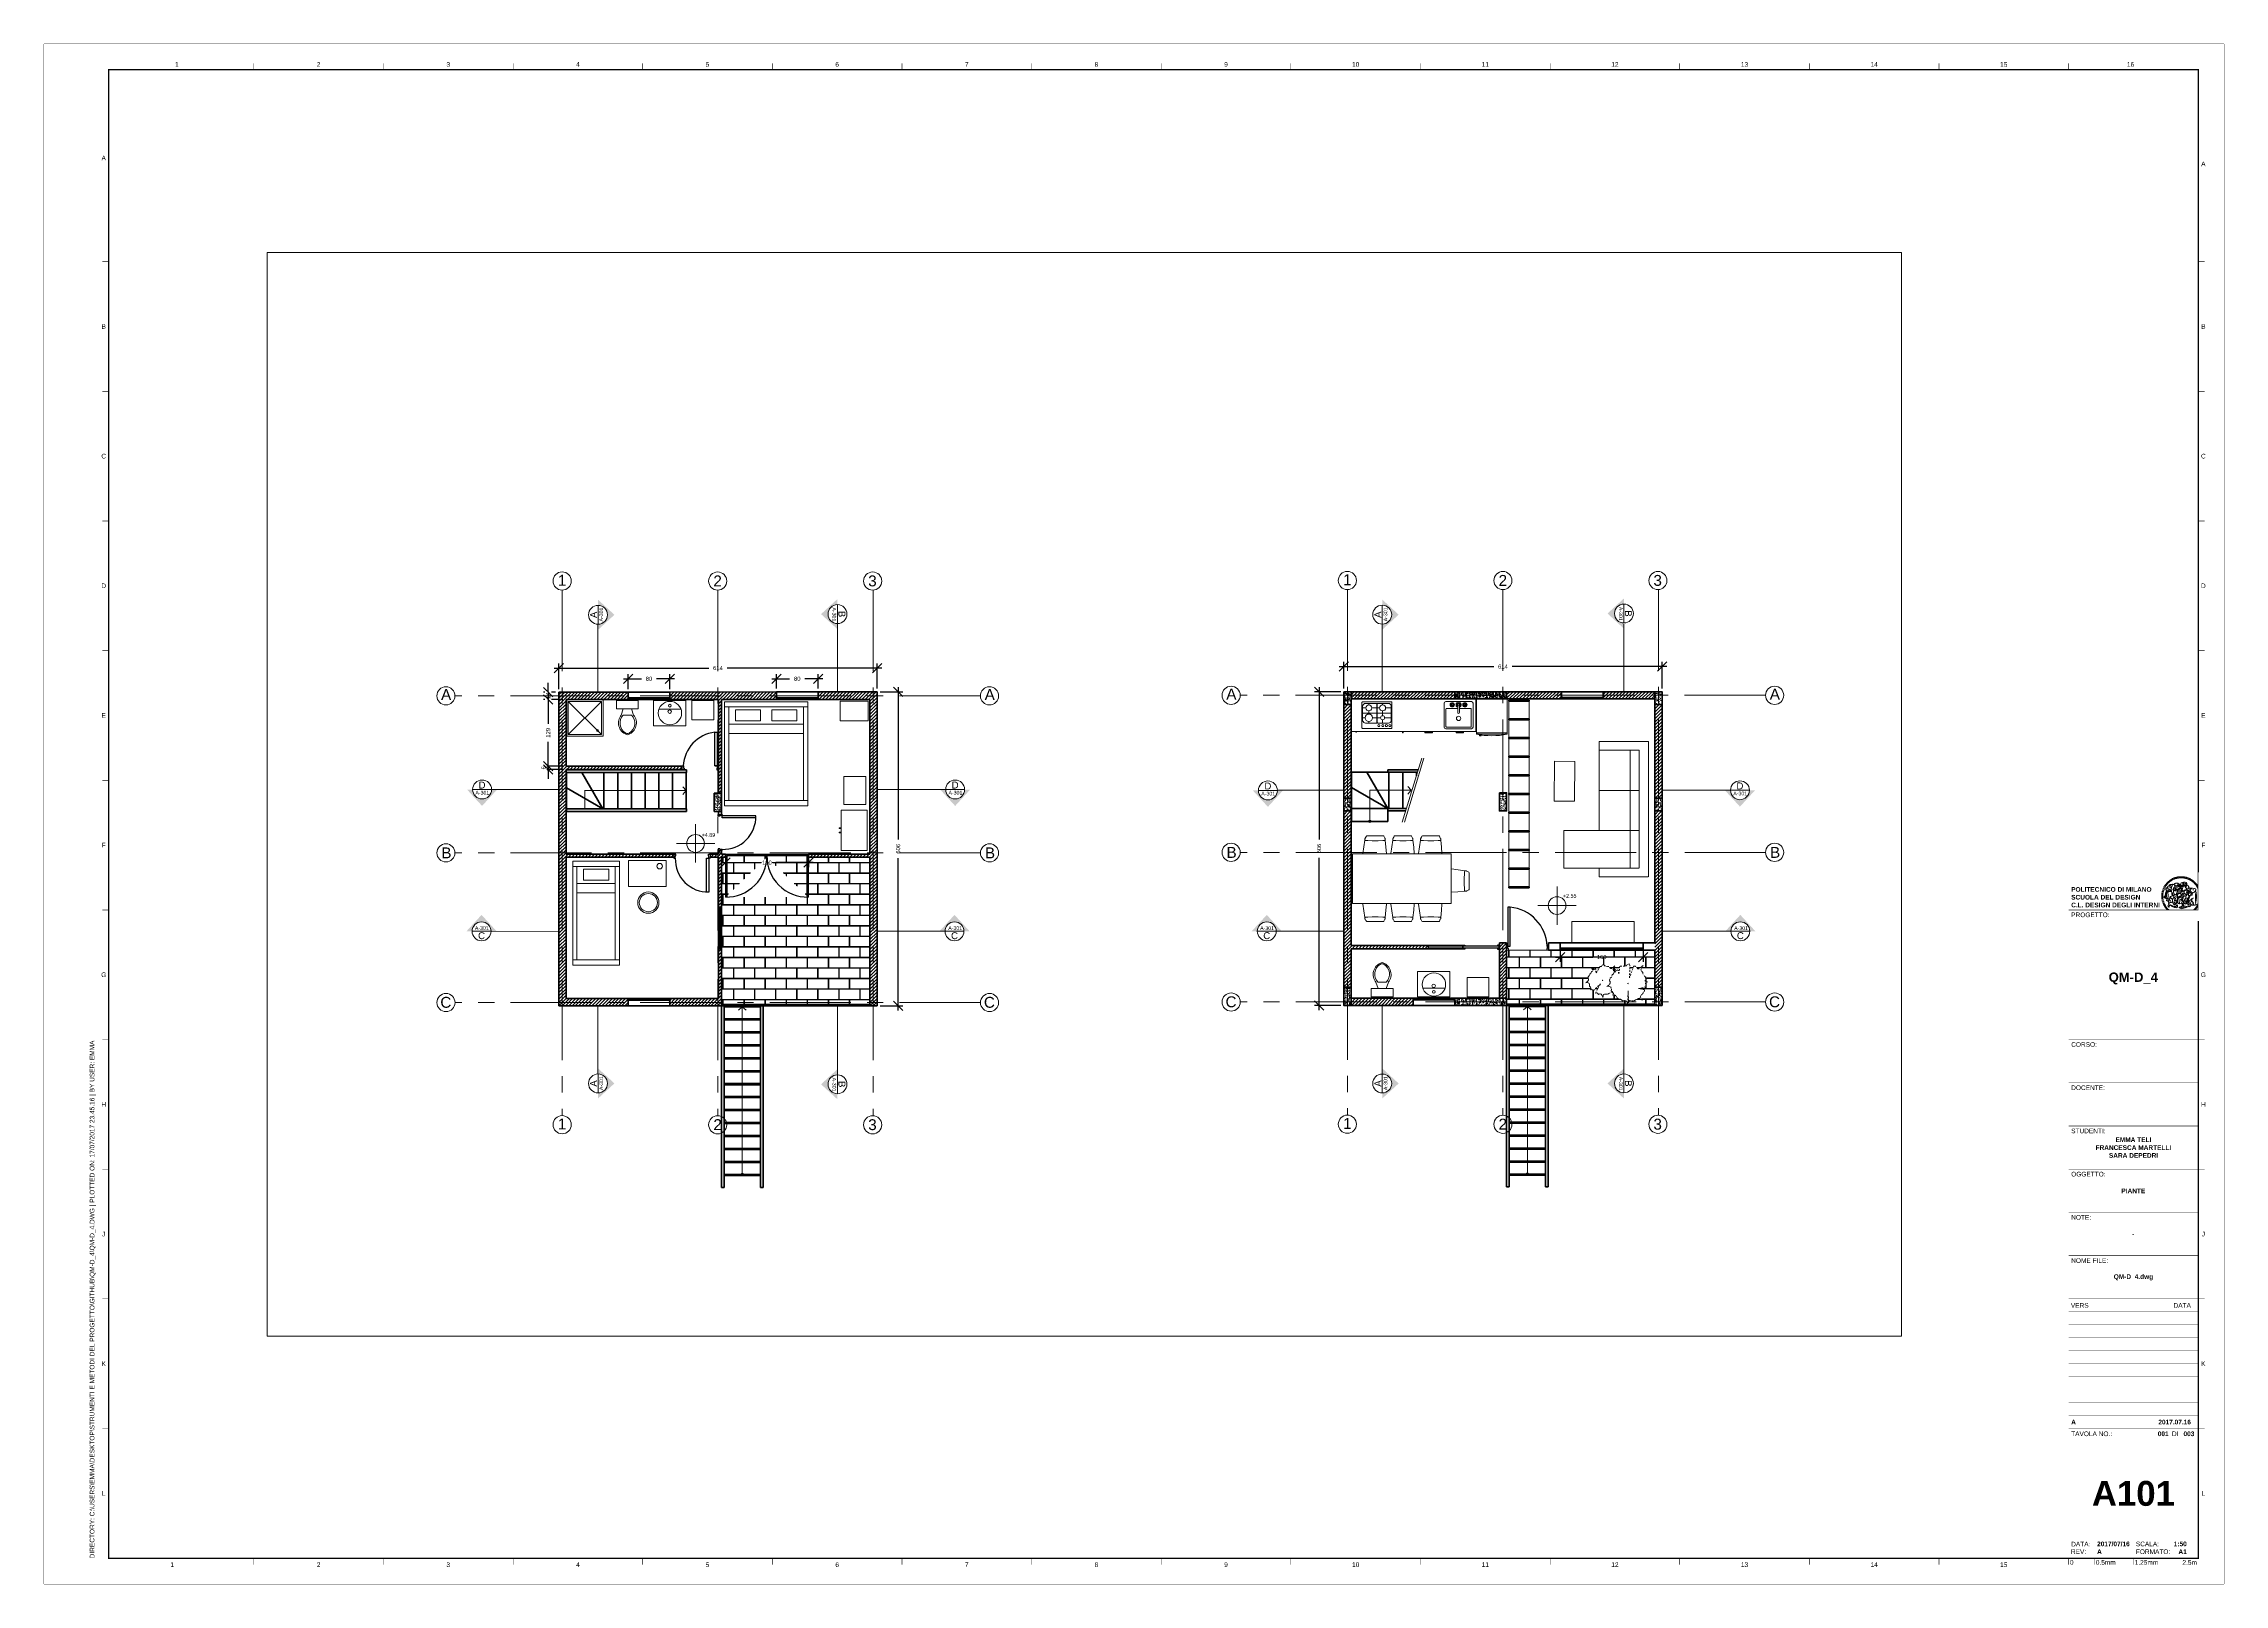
# Paper-space layout 'Layout4-A000' of a CAD drawing. Header units: metres, sheet in millimetres. Extents: x 0 to 841, y 0 to 594.
# The model-space entities are those that its viewports show. They can reach past a viewport. Long polylines and large blocks are cut down to what shows.
import ezdxf
from ezdxf.enums import TextEntityAlignment as Align

# ---------------------------------------------------------------- set-up
doc = ezdxf.new("R2010")
doc.units = ezdxf.units.M
doc.header["$LTSCALE"] = 5
doc.header["$MEASUREMENT"] = 0
doc.set_wipeout_variables(frame=1)
doc.linetypes.add('CENTERX2', pattern=[4, 2.5, -0.5, 0.5, -0.5])
doc.linetypes.add('HIDDEN', pattern=[0.375, 0.25, -0.125])
doc.layers.get('0').update_dxf_attribs({"color": 255})
doc.layers.get('DEFPOINTS').update_dxf_attribs({"color": 210})
for name, color, linetype, lineweight in [('A-ANNO-SYMB', 3, 'Continuous', 15), ('A-ANNO-SYMBT', 1, 'CENTERX2', 9), ('A-ANNO-TEXT', 3, 'Continuous', 18), ('A-DOOR-FULL', 5, 'Continuous', 25), ('A-FLOR-LEVL', 5, 'Continuous', 35), ('A-FLOR-OVHD', 3, 'HIDDEN', 18), ('A-FURN', 2, 'Continuous', 18), ('A-GLAZ-FULL', 5, 'Continuous', 25), ('A-LINE-GRPH', 1, 'CENTERX2', 13), ('A-WALL-FULL', 4, 'Continuous', 35), ('G-ANNO-LOGO', 3, 'Continuous', 18), ('G-ANNO-TEXT', 3, 'Continuous', 18), ('G-ANNO-TTLB', 3, 'Continuous', 18)]:
    doc.layers.add(name, color=color, linetype=linetype, lineweight=lineweight)
doc.layers.add('G-ANNO-NPLT', color=210, linetype='Continuous', lineweight=18, plot=False)
doc.styles.add('ARIAL', font='arial.ttf')
doc.styles.add('ARIAL-BOLD', font='')
doc.styles.add('E-ARIAL', font='arial.ttf')
doc.styles.get('ARIAL-BOLD').set_extended_font_data('Arial', bold=True)
doc.dimstyles.new('TICK_36', dxfattribs={"dimtxt": 1.6, "dimasz": 3.6, "dimexe": 1.8, "dimexo": 1.2, "dimgap": 1.8, "dimtad": 0, "dimdec": 0, "dimzin": 0, "dimdsep": 46, "dimtxsty": 'ARIAL', "dimblk": 'OBLIQUE', "dimcen": 1.8, "dimdle": 1.8, "dimclrd": 256, "dimclrt": 256, "dimadec": 0, "dimazin": 0, "dimtfac": 1, "dimtdec": 0, "dimtmove": 1, "dimatfit": 3, "dimldrblk": 'OPEN90', "dimfxl": 1, "dimtfill": 1, "dimtolj": 1, "dimtzin": 0, "dimarcsym": 0})
pattern_1 = [(50, (1239.6505, 17762.356), (9.1092334, -0.796954), [0.9525, -10.4775]), (355, (1239.6505, 17762.356), (-1.762141, 9.552832), [0.762, -8.382]), (100.451, (1240.41, 17762.29), (7.347125, 8.755834), [0.8095, -8.9045]), (46.1842, (1239.65, 17764.896), (13.553952, -2.102116), [1.42875, -15.71625]), (96.6356, (1240.78, 17764.721), (11.870212, 12.371278), [1.21425, -13.35675]), (351.184, (1239.65, 17764.896), (11.87023, 12.371256), [1.143, -12.573]), (21, (1240.9205, 17764.261), (7.580744, -5.113276), [0.9525, -10.4775]), (326, (1240.9205, 17764.261), (3.090101, 9.209398), [0.762, -8.382]), (71.4514, (1241.552, 17763.835), (10.6708245, 4.096143), [0.8095, -8.9045]), (37.5, (1239.6505, 17762.356), (0.1544302, 4.227752), [0, -8.2804, 0, -8.509, 0, -8.41375]), (7.5, (1239.6505, 17762.356), (3.3409831, 5.0090287), [0, -4.8514, 0, -8.0899, 0, -3.20675]), (327.5, (1236.8184, 17762.356), (6.7795298, -0.2864372), [0, -3.175, 0, -9.906, 0, -13.1445]), (317.5, (1235.5484, 17762.356), (7.406459, 1.2713246), [0, -4.1275, 0, -6.5786, 0, -9.3345])]
pattern_2 = [(50, (1839.6505, 17387.356), (9.1092334, -0.796954), [0.9525, -10.4775]), (355, (1839.6505, 17387.356), (-1.762141, 9.552832), [0.762, -8.382]), (100.451, (1840.41, 17387.29), (7.347125, 8.755834), [0.8095, -8.9045]), (46.1842, (1839.65, 17389.896), (13.553952, -2.102116), [1.42875, -15.71625]), (96.6356, (1840.78, 17389.721), (11.870212, 12.371278), [1.21425, -13.35675]), (351.184, (1839.65, 17389.896), (11.87023, 12.371256), [1.143, -12.573]), (21, (1840.9205, 17389.261), (7.580744, -5.113276), [0.9525, -10.4775]), (326, (1840.9205, 17389.261), (3.090101, 9.209398), [0.762, -8.382]), (71.4514, (1841.552, 17388.835), (10.6708245, 4.096143), [0.8095, -8.9045]), (37.5, (1839.6505, 17387.356), (0.1544302, 4.227752), [0, -8.2804, 0, -8.509, 0, -8.41375]), (7.5, (1839.6505, 17387.356), (3.3409831, 5.0090287), [0, -4.8514, 0, -8.0899, 0, -3.20675]), (327.5, (1836.8184, 17387.356), (6.7795298, -0.2864372), [0, -3.175, 0, -9.906, 0, -13.1445]), (317.5, (1835.5484, 17387.356), (7.406459, 1.2713246), [0, -4.1275, 0, -6.5786, 0, -9.3345])]
pattern_3 = [(50, (1239.6505, 17762.356), (9.1092334, -0.796954), [0.9525, -10.4775]), (355, (1239.6505, 17762.356), (-1.762141, 9.552832), [0.762, -8.382]), (100.451, (1240.41, 17762.29), (7.347125, 8.755834), [0.8095, -8.9045]), (46.1842, (1239.65, 17764.896), (13.553952, -2.102116), [1.42875, -15.71625]), (96.6356, (1240.78, 17764.721), (11.870212, 12.371278), [1.21425, -13.35675]), (351.184, (1239.65, 17764.896), (11.87023, 12.371256), [1.143, -12.573]), (21, (1240.9205, 17764.261), (7.580744, -5.113276), [0.9525, -10.4775]), (326, (1240.9205, 17764.261), (3.090101, 9.209398), [0.762, -8.382]), (71.4514, (1241.552, 17763.835), (10.6708245, 4.096143), [0.8095, -8.9045]), (37.5, (1239.6505, 17762.356), (0.1544302, 4.227752), [0, -8.2804, 0, -8.509, 0, -8.41375]), (7.5, (1239.6505, 17762.356), (3.3409831, 5.0090287), [0, -4.8514, 0, -8.0899, 0, -3.20675]), (327.5, (1236.8184, 17762.356), (6.7795298, -0.2864372), [0, -3.175, 0, -9.906, 0, -13.1445]), (317.5, (1235.5484, 17762.356), (7.406459, 1.2713246), [0, -4.1275, 0, -6.5786, 0, -9.3345])]
pattern_4 = [(130, (-3627.2654, 17762.356), (-9.1092334, -0.796954), [0.9525, -10.4775]), (185, (-3627.265, 17762.356), (1.762141, 9.552832), [0.762, -8.382]), (79.549, (-3628.0245, 17762.29), (-7.347125, 8.755834), [0.8095, -8.9045]), (133.8158, (-3627.265, 17764.896), (-13.553952, -2.102116), [1.42875, -15.71625]), (83.3644, (-3628.395, 17764.721), (-11.870212, 12.371278), [1.21425, -13.35675]), (188.816, (-3627.265, 17764.896), (-11.87023, 12.371256), [1.143, -12.573]), (159, (-3628.5354, 17764.261), (-7.580744, -5.113276), [0.9525, -10.4775]), (214, (-3628.535, 17764.261), (-3.090101, 9.209398), [0.762, -8.382]), (108.5486, (-3629.167, 17763.835), (-10.6708245, 4.096143), [0.8095, -8.9045]), (142.5, (-3627.2654, 17762.356), (-0.1544302, 4.227752), [0, -8.2804, 0, -8.509, 0, -8.41375]), (172.5, (-3627.2654, 17762.356), (-3.3409831, 5.0090287), [0, -4.8514, 0, -8.0899, 0, -3.20675]), (212.5, (-3624.4333, 17762.356), (-6.7795298, -0.2864372), [0, -3.175, 0, -9.906, 0, -13.1445]), (222.5, (-3623.1633, 17762.356), (-7.406459, 1.2713246), [0, -4.1275, 0, -6.5786, 0, -9.3345])]
pattern_5 = [(50, (2059.6505, 17762.356), (9.1092334, -0.796954), [0.9525, -10.4775]), (355, (2059.6505, 17762.356), (-1.762141, 9.552832), [0.762, -8.382]), (100.451, (2060.41, 17762.29), (7.347125, 8.755834), [0.8095, -8.9045]), (46.1842, (2059.65, 17764.896), (13.553952, -2.102116), [1.42875, -15.71625]), (96.6356, (2060.78, 17764.721), (11.870212, 12.371278), [1.21425, -13.35675]), (351.184, (2059.65, 17764.896), (11.87023, 12.371256), [1.143, -12.573]), (21, (2060.9205, 17764.261), (7.580744, -5.113276), [0.9525, -10.4775]), (326, (2060.9205, 17764.261), (3.090101, 9.209398), [0.762, -8.382]), (71.4514, (2061.552, 17763.835), (10.6708245, 4.096143), [0.8095, -8.9045]), (37.5, (2059.6505, 17762.356), (0.1544302, 4.227752), [0, -8.2804, 0, -8.509, 0, -8.41375]), (7.5, (2059.6505, 17762.356), (3.3409831, 5.0090287), [0, -4.8514, 0, -8.0899, 0, -3.20675]), (327.5, (2056.8184, 17762.356), (6.7795298, -0.2864372), [0, -3.175, 0, -9.906, 0, -13.1445]), (317.5, (2055.5484, 17762.356), (7.406459, 1.2713246), [0, -4.1275, 0, -6.5786, 0, -9.3345])]
pattern_6 = [(50, (1240.6505, 17762.356), (9.1092334, -0.796954), [0.9525, -10.4775]), (355, (1240.6505, 17762.356), (-1.762141, 9.552832), [0.762, -8.382]), (100.451, (1241.41, 17762.29), (7.347125, 8.755834), [0.8095, -8.9045]), (46.1842, (1240.65, 17764.896), (13.553952, -2.102116), [1.42875, -15.71625]), (96.6356, (1241.78, 17764.721), (11.870212, 12.371278), [1.21425, -13.35675]), (351.184, (1240.65, 17764.896), (11.87023, 12.371256), [1.143, -12.573]), (21, (1241.9205, 17764.261), (7.580744, -5.113276), [0.9525, -10.4775]), (326, (1241.9205, 17764.261), (3.090101, 9.209398), [0.762, -8.382]), (71.4514, (1242.552, 17763.835), (10.6708245, 4.096143), [0.8095, -8.9045]), (37.5, (1240.6505, 17762.356), (0.1544302, 4.227752), [0, -8.2804, 0, -8.509, 0, -8.41375]), (7.5, (1240.6505, 17762.356), (3.3409831, 5.0090287), [0, -4.8514, 0, -8.0899, 0, -3.20675]), (327.5, (1237.8184, 17762.356), (6.7795298, -0.2864372), [0, -3.175, 0, -9.906, 0, -13.1445]), (317.5, (1236.5484, 17762.356), (7.406459, 1.2713246), [0, -4.1275, 0, -6.5786, 0, -9.3345])]
pattern_7 = [(50, (2059.6505, 18352.356), (9.1092334, -0.796954), [0.9525, -10.4775]), (355, (2059.6505, 18352.356), (-1.762141, 9.552832), [0.762, -8.382]), (100.451, (2060.41, 18352.29), (7.347125, 8.755834), [0.8095, -8.9045]), (46.1842, (2059.65, 18354.896), (13.553952, -2.102116), [1.42875, -15.71625]), (96.6356, (2060.78, 18354.721), (11.870212, 12.371278), [1.21425, -13.35675]), (351.184, (2059.65, 18354.896), (11.87023, 12.371256), [1.143, -12.573]), (21, (2060.9205, 18354.261), (7.580744, -5.113276), [0.9525, -10.4775]), (326, (2060.9205, 18354.261), (3.090101, 9.209398), [0.762, -8.382]), (71.4514, (2061.552, 18353.835), (10.6708245, 4.096143), [0.8095, -8.9045]), (37.5, (2059.6505, 18352.356), (0.1544302, 4.227752), [0, -8.2804, 0, -8.509, 0, -8.41375]), (7.5, (2059.6505, 18352.356), (3.3409831, 5.0090287), [0, -4.8514, 0, -8.0899, 0, -3.20675]), (327.5, (2056.8184, 18352.356), (6.7795298, -0.2864372), [0, -3.175, 0, -9.906, 0, -13.1445]), (317.5, (2055.5484, 18352.356), (7.406459, 1.2713246), [0, -4.1275, 0, -6.5786, 0, -9.3345])]
pattern_8 = [(50, (1839.6505, 17762.356), (9.1092334, -0.796954), [0.9525, -10.4775]), (355, (1839.6505, 17762.356), (-1.762141, 9.552832), [0.762, -8.382]), (100.451, (1840.41, 17762.29), (7.347125, 8.755834), [0.8095, -8.9045]), (46.1842, (1839.65, 17764.896), (13.553952, -2.102116), [1.42875, -15.71625]), (96.6356, (1840.78, 17764.721), (11.870212, 12.371278), [1.21425, -13.35675]), (351.184, (1839.65, 17764.896), (11.87023, 12.371256), [1.143, -12.573]), (21, (1840.9205, 17764.261), (7.580744, -5.113276), [0.9525, -10.4775]), (326, (1840.9205, 17764.261), (3.090101, 9.209398), [0.762, -8.382]), (71.4514, (1841.552, 17763.835), (10.6708245, 4.096143), [0.8095, -8.9045]), (37.5, (1839.6505, 17762.356), (0.1544302, 4.227752), [0, -8.2804, 0, -8.509, 0, -8.41375]), (7.5, (1839.6505, 17762.356), (3.3409831, 5.0090287), [0, -4.8514, 0, -8.0899, 0, -3.20675]), (327.5, (1836.8184, 17762.356), (6.7795298, -0.2864372), [0, -3.175, 0, -9.906, 0, -13.1445]), (317.5, (1835.5484, 17762.356), (7.406459, 1.2713246), [0, -4.1275, 0, -6.5786, 0, -9.3345])]
pattern_9 = [(45, (316.65, 0.7777), (-3.1908194, 3.1908194), [])]

# ---------------------------------------------------------------- blocks, each defined once
blk = doc.blocks.new('A1_GRID_LAYOUT')
at = {"layer": 'G-ANNO-NPLT', "const_width": 0.18}
for points in [[(841, 594), (0, 594)], [(0, 0), (0, 594)], [(841, 0), (841, 594)], [(841, 0), (0, 0)]]:
    blk.add_lwpolyline(points, dxfattribs=at)
at = {"layer": 'G-ANNO-TTLB', "const_width": 0.5, "flags": 128}
blk.add_lwpolyline([(25, 584), (25, 10), (831, 10), (831, 584)], close=True, dxfattribs=at)
at = {"layer": 'G-ANNO-TTLB', "const_width": 0.18, "flags": 128}
for points in [[(81, 586.5), (81, 584)], [(131, 586.5), (131, 584)], [(181, 586.5), (181, 584)], [(231, 586.5), (231, 584)], [(281, 586.5), (281, 584)], [(331, 586.5), (331, 584)], [(381, 586.5), (381, 584)], [(431, 586.5), (431, 584)], [(481, 586.5), (481, 584)], [(531, 586.5), (531, 584)], [(581, 586.5), (581, 584)], [(631, 586.5), (631, 584)], [(681, 586.5), (681, 584)], [(731, 586.5), (731, 584)], [(781, 586.5), (781, 584)], [(0, 578.5), (0, 576)], [(25, 510), (22.5, 510)], [(833.5, 510), (831, 510)], [(25, 460), (22.5, 460)], [(833.5, 460), (831, 460)], [(25, 410), (22.5, 410)], [(833.5, 410), (831, 410)], [(25, 360), (22.5, 360)], [(833.5, 360), (831, 360)], [(25, 310), (22.5, 310)], [(833.5, 310), (831, 310)], [(25, 260), (22.5, 260)], [(833.5, 260), (831, 260)], [(25, 210), (22.5, 210)], [(833.5, 210), (831, 210)], [(25, 160), (22.5, 160)], [(833.5, 160), (831, 160)], [(25, 110), (22.5, 110)], [(833.5, 110), (831, 110)], [(833.5, 110), (831, 110)], [(25, 60), (22.5, 60)], [(833.5, 60), (831, 60)], [(833.5, 60), (831, 60)], [(81, 10), (81, 7.5)], [(131, 10), (131, 7.5)], [(181, 10), (181, 7.5)], [(231, 10), (231, 7.5)], [(281, 10), (281, 7.5)], [(331, 10), (331, 7.5)], [(381, 10), (381, 7.5)], [(431, 10), (431, 7.5)], [(481, 10), (481, 7.5)], [(531, 10), (531, 7.5)], [(581, 10), (581, 7.5)], [(631, 10), (631, 7.5)], [(681, 10), (681, 7.5)], [(731, 10), (731, 7.5)], [(781, 10), (781, 7.5)]]:
    blk.add_lwpolyline(points, dxfattribs=at)
at = {"layer": 'G-ANNO-TTLB', "const_width": 0.18}
blk.add_lwpolyline([(716.5, 10), (776.5, 10)], dxfattribs=at)
at = {"layer": 'G-ANNO-TEXT', "style": 'ARIAL'}
for s, p in [('1', (51.35, 586.07)), ('2', (106, 586.07)), ('3', (156, 586.07)), ('4', (206, 586.07)), ('5', (256, 586.07)), ('6', (306, 586.07)), ('7', (356, 586.07)), ('8', (406, 586.07)), ('9', (456, 586.07)), ('10', (506, 586.07)), ('11', (556, 586.07)), ('12', (606, 586.07)), ('13', (656, 586.07)), ('14', (706, 586.07)), ('15', (756, 586.07)), ('16', (804.89, 586.07)), ('A', (23.09, 549.98)), ('A', (832.98, 547.71)), ('B', (23.09, 485)), ('B', (832.98, 485)), ('C', (23.09, 435)), ('C', (832.98, 435)), ('D', (23.09, 385)), ('D', (832.98, 385)), ('E', (23.09, 335)), ('E', (832.98, 335)), ('F', (23.09, 285)), ('F', (832.98, 285)), ('G', (23.09, 235)), ('G', (832.98, 235)), ('H', (23.09, 185)), ('H', (832.98, 185)), ('J', (23.09, 135)), ('J', (832.98, 135)), ('K', (23.09, 85)), ('K', (832.98, 85)), ('L', (23.09, 35)), ('L', (832.98, 35)), ('2', (106, 7.51)), ('3', (156, 7.51)), ('6', (306, 7.51)), ('8', (406, 7.51)), ('9', (456, 7.51)), ('10', (506, 7.51)), ('12', (606, 7.51)), ('13', (656, 7.51)), ('1', (49.49, 7.51)), ('4', (206, 7.51)), ('5', (256, 7.51)), ('7', (356, 7.51)), ('11', (556, 7.51)), ('14', (706, 7.51)), ('15', (756, 7.51))]:
    blk.add_text(s, height=1.8, dxfattribs=at).set_placement(p, align=Align.MIDDLE_CENTER)
at = {"layer": 'G-ANNO-TEXT', "insert": (17.7, 9.95), "char_height": 1.8, "attachment_point": 1, "rotation": 90, "style": 'ARIAL'}
blk.add_mtext_dynamic_manual_height_columns('DIRECTORY: C:\\\\USERS\\\\EMMA\\\\DESKTOP\\\\STRUMENTI E METODI DEL PROGETTO\\\\GITHUB\\\\QM-D_4\\\\QM-D_4.DWG | PLOTTED ON: 17/07/2017 23.45.16 | BY USER: EMMA', width=412.209, gutter_width=9, heights=[0], dxfattribs=at)
blk = doc.blocks.new('logoPolimi')
for p, q in [((-2.37, 0.12), (-2.16, 0.11)), ((-2.37, 0.01), (-2.16, 0.01)), ((-2.36, 0.23), (-2.15, 0.21)), ((-2.35, 0.34), (-2.14, 0.31)), ((-2.33, 0.45), (-2.12, 0.41)), ((-2.3, 0.55), (-2.1, 0.51)), ((-2.28, 0.66), (-2.07, 0.6)), ((-2.24, 0.77), (-2.04, 0.7)), ((-2.2, 0.87), (-2.01, 0.79)), ((-2.16, 0.97), (-1.97, 0.89)), ((-2.11, 1.07), (-1.93, 0.98)), ((-2.06, 1.17), (-1.88, 1.07)), ((-2.01, 1.26), (-1.83, 1.15)), ((-1.94, 1.36), (-1.77, 1.24)), ((-1.88, 1.45), (-1.71, 1.32)), ((-1.84, 0.03), (-1.82, 0.35)), ((-1.81, 1.53), (-1.65, 1.4)), ((-1.74, 1.61), (-1.58, 1.47)), ((-1.73, 0.59), (-1.73, 0.59)), ((-1.73, 0.59), (-1.73, 0.59)), ((-1.66, 1.69), (-1.51, 1.54)), ((-1.65, 0.57), (-1.65, 0.57)), ((-1.59, 1.12), (-1.59, 1.12)), ((-1.58, 1.77), (-1.44, 1.61)), ((-1.51, 0.55), (-1.51, 0.55)), ((-1.51, 0.55), (-1.51, 0.55)), ((-1.49, 1.84), (-1.36, 1.68)), ((-1.41, 1.91), (-1.28, 1.74)), ((-1.32, 1.97), (-1.2, 1.8)), ((-1.31, 0.79), (-1.21, 0.75)), ((-1.21, 0.75), (-1.31, 0.79)), ((-1.21, 0.75), (-1.31, 0.79)), ((-1.22, 2.03), (-1.11, 1.85)), ((-1.21, 0.75), (-1.21, 0.75)), ((-1.21, 0.75), (-1.21, 0.75)), ((-1.19, 0.76), (-1.19, 0.76)), ((-1.19, 0.76), (-1.19, 0.76)), ((-1.17, 0.99), (-1.18, 0.99)), ((-1.18, 0.99), (-1.17, 0.99)), ((-1.16, 0.57), (-1.16, 0.57)), ((-1.16, 0.57), (-1.16, 0.57)), ((-1.13, 2.09), (-1.03, 1.9)), ((-1.1, 0.01), (-0.99, 0.06)), ((-0.99, 0.06), (-1.1, 0.01)), ((-0.99, 0.06), (-1.1, 0.01)), ((-1.03, 2.14), (-0.94, 1.95)), ((-0.99, 0.06), (-0.99, 0.06)), ((-0.99, 0.06), (-0.99, 0.06)), ((-0.97, 0.79), (-0.98, 0.79)), ((-0.89, 0.84), (-0.97, 0.79)), ((-0.97, 0.79), (-0.89, 0.84)), ((-0.96, 1.41), (-0.96, 1.41)), ((-0.96, 1.41), (-0.96, 1.41)), ((-0.93, 2.18), (-0.84, 1.99)), ((-0.89, 0.84), (-0.82, 0.87)), ((-0.82, 0.87), (-0.89, 0.84)), ((-0.89, 0.84), (-0.82, 0.87)), ((-0.88, 0.83), (-0.89, 0.84)), ((-0.85, 1.39), (-0.85, 1.39)), ((-0.85, 1.39), (-0.85, 1.39)), ((-0.84, 0.14), (-0.84, 0.14)), ((-0.83, 2.22), (-0.75, 2.03)), ((-0.77, 1.08), (-0.78, 1.08)), ((-0.78, 1.08), (-0.77, 1.08)), ((-0.61, 1.12), (-0.77, 1.08)), ((-0.77, 1.08), (-0.61, 1.12)), ((-0.77, 1.08), (-0.61, 1.12)), ((-0.75, 1.3), (-0.76, 1.29)), ((-0.76, 1.29), (-0.75, 1.3)), ((-0.72, 2.26), (-0.66, 2.06)), ((-0.65, 0.99), (-0.7, 0.96)), ((-0.69, 0.18), (-0.68, 0.18)), ((-0.66, 0.93), (-0.66, 0.93)), ((-0.66, 0.93), (-0.64, 0.93)), ((-0.66, 0.93), (-0.66, 0.93)), ((-0.66, 0.93), (-0.66, 0.93)), ((-0.63, 1.01), (-0.63, 1.01)), ((-0.63, 1.01), (-0.62, 1.01)), ((-0.63, 0.66), (-0.63, 0.66)), ((-0.61, 2.29), (-0.56, 2.09)), ((-0.6, 1.12), (-0.61, 1.12)), ((-0.61, 1.12), (-0.6, 1.12)), ((-0.61, 1.12), (-0.6, 1.12)), ((-0.61, 0.86), (-0.57, 0.85)), ((-0.57, 0.85), (-0.61, 0.86)), ((-0.61, 0.86), (-0.57, 0.85)), ((-0.53, 1.08), (-0.6, 1.12)), ((-0.6, 1.12), (-0.6, 1.11)), ((-0.6, 1.12), (-0.53, 1.08)), ((-0.57, 0.8), (-0.59, 0.8)), ((-0.57, 0.85), (-0.53, 0.84)), ((-0.57, 0.85), (-0.57, 0.85)), ((-0.57, 0.85), (-0.57, 0.85)), ((-0.57, 0.85), (-0.53, 0.84)), ((-0.56, 0.29), (-0.49, 0.48)), ((-0.56, 0.14), (-0.56, 0.29)), ((-0.5, 0.11), (-0.56, 0.14)), ((-0.53, 0.84), (-0.51, 0.84)), ((-0.53, 0.84), (-0.51, 0.84)), ((-0.53, 0.84), (-0.53, 0.84)), ((-0.51, 2.32), (-0.46, 2.11)), ((-0.51, 0.11), (-0.51, 0.11)), ((-0.51, 0.11), (-0.51, 0.11)), ((-0.34, 0.33), (-0.5, 0.11)), ((-0.49, 0.48), (-0.41, 0.55)), ((-0.42, 0.8), (-0.47, 0.79)), ((-0.42, 0.8), (-0.47, 0.79)), ((-0.47, 0.79), (-0.45, 0.76)), ((-0.47, 0.79), (-0.45, 0.76)), ((-0.45, 1.14), (-0.42, 1.11)), ((-0.42, 1.26), (-0.36, 1.22)), ((-0.41, 0.55), (-0.34, 0.49)), ((-0.4, 2.34), (-0.36, 2.13)), ((-0.4, 1.37), (-0.38, 1.38)), ((-0.39, 1.37), (-0.4, 1.37)), ((-0.35, 1.33), (-0.4, 1.37)), ((-0.39, 1.24), (-0.4, 1.23)), ((-0.38, 1.14), (-0.38, 1.14)), ((-0.34, 0.49), (-0.09, 0.48)), ((-0.16, 0.32), (-0.34, 0.33)), ((-0.14, 0.32), (-0.31, 0.34)), ((-0.29, 2.35), (-0.26, 2.14)), ((-0.28, 1.3), (-0.29, 1.3)), ((-0.28, 1.3), (-0.28, 1.3)), ((-0.18, 2.36), (-0.16, 2.15)), ((-0.16, 1.24), (-0.16, 1.25)), ((-0.16, 1.25), (-0.16, 1.25)), ((-0.16, 0.49), (-0.14, 0.64)), ((-0.06, 0.27), (-0.16, 0.32)), ((-0.1, 0.88), (-0.09, 0.87)), ((-0.08, 1.37), (-0.08, 1.38)), ((-0.08, 1.23), (-0.05, 1.21)), ((-0.05, 1.21), (-0.08, 1.23)), ((-0.08, 1.23), (-0.05, 1.21)), ((-0.07, 2.37), (-0.06, 2.16)), ((-0.03, 0.26), (-0.06, 0.27)), ((-0.05, 1.21), (-0.04, 1.21)), ((-0.04, 1.21), (-0.05, 1.21)), ((-0.04, 1.21), (-0.04, 1.21)), ((-0.04, 1.21), (-0.04, 1.21)), ((-0.04, 0.48), (-0.03, 0.26)), ((0.03, 1.15), (0.03, 1.15)), ((0.03, 0.66), (0.03, 0.67)), ((0.04, 2.37), (0.04, 2.16)), ((0.07, 0.58), (0.07, 0.57)), ((0.1, 1.18), (0.1, 1.18)), ((0.1, 0.84), (0.1, 0.84)), ((0.13, 1.32), (0.17, 1.19)), ((0.15, 2.36), (0.14, 2.16)), ((0.14, 0.71), (0.34, 0.65)), ((0.31, 0.56), (0.17, 0.63)), ((0.26, 2.36), (0.24, 2.15)), ((0.27, 1.61), (0.27, 1.61)), ((0.27, 1.61), (0.27, 1.61)), ((0.27, 1.61), (0.27, 1.61)), ((0.29, 1.29), (0.29, 1.29)), ((0.29, 1.29), (0.29, 1.29)), ((0.29, 1.29), (0.29, 1.29)), ((0.29, 1.29), (0.29, 1.29)), ((0.33, 0.49), (0.34, 0.49)), ((0.33, 0.03), (0.35, 0.03)), ((0.33, 0.03), (0.35, 0.03)), ((0.37, 2.34), (0.34, 2.13)), ((0.34, 0.65), (0.34, 0.64)), ((0.35, 0.03), (0.57, 0.06)), ((0.35, 0.03), (0.57, 0.06)), ((0.35, 0.03), (0.35, 0.03)), ((0.35, 0.03), (0.35, 0.03)), ((0.38, 1.36), (0.37, 1.35)), ((0.38, 0.34), (0.37, 0.34)), ((0.38, 0.34), (0.38, 0.34)), ((0.43, 0.67), (0.39, 0.64)), ((0.48, 2.32), (0.44, 2.12)), ((0.49, 1.05), (0.51, 1.13)), ((0.51, 1.13), (0.49, 1.05)), ((0.49, 1.05), (0.51, 1.13)), ((0.51, 1.31), (0.5, 1.29)), ((0.51, 1.13), (0.52, 1.23)), ((0.52, 1.23), (0.51, 1.23)), ((0.51, 1.23), (0.52, 1.23)), ((0.52, 1.23), (0.51, 1.13)), ((0.51, 1.13), (0.52, 1.23)), ((0.52, 1.24), (0.6, 1.37)), ((0.52, 1.23), (0.6, 1.36)), ((0.6, 1.36), (0.52, 1.23)), ((0.52, 1.23), (0.52, 1.23)), ((0.52, 1.23), (0.52, 1.24)), ((0.52, 1.23), (0.52, 1.23)), ((0.55, 1.07), (0.53, 1.06)), ((0.53, 1.04), (0.53, 1.06)), ((0.53, 1.05), (0.53, 1.04)), ((0.59, 2.3), (0.54, 2.09)), ((0.54, 0.3), (0.63, 0.32)), ((0.54, -0.08), (0.61, 0.06)), ((0.61, 0.06), (0.54, -0.08)), ((0.54, -0.08), (0.61, 0.06)), ((0.56, 0.19), (0.59, 0.21)), ((0.57, 1.07), (0.57, 1.07)), ((0.57, 1.07), (0.57, 1.07)), ((0.57, 1.07), (0.57, 1.07)), ((0.57, 1.07), (0.57, 1.07)), ((0.57, 1.07), (0.57, 1.07)), ((0.57, 1.07), (0.57, 1.07)), ((0.57, 1.07), (0.57, 1.07)), ((0.58, 0.3), (0.59, 0.29)), ((0.59, 0.78), (0.59, 0.79)), ((0.59, 0.79), (0.59, 0.79)), ((0.59, 0.79), (0.59, 0.79)), ((0.59, 0.79), (0.59, 0.78)), ((0.61, 0.06), (0.6, 0.07)), ((0.6, 0.07), (0.61, 0.06)), ((0.61, 0.06), (0.61, 0.07)), ((0.62, 0.21), (0.65, 0.22)), ((0.69, 2.27), (0.63, 2.07)), ((0.64, 1.37), (0.65, 1.37)), ((0.69, 0.86), (0.68, 0.86)), ((0.68, 0.86), (0.69, 0.86)), ((0.68, 0.76), (0.68, 0.76)), ((0.8, 2.23), (0.73, 2.03)), ((0.76, 0.26), (0.76, 0.26)), ((0.9, 2.19), (0.82, 2)), ((0.82, 0.35), (0.84, 0.36)), ((0.82, 0.35), (0.82, 0.35)), ((0.84, 0.36), (0.84, 0.37)), ((0.85, 0.34), (1.05, 0.35)), ((1, 2.15), (0.91, 1.96)), ((0.93, 1.05), (0.93, 1.05)), ((0.93, 1.05), (0.93, 1.05)), ((0.93, 1.05), (0.93, 1.04)), ((0.93, 1.05), (0.93, 1.05)), ((0.97, 0.66), (0.96, 0.66)), ((1.01, 0.97), (0.98, 0.96)), ((1.1, 2.1), (1, 1.91)), ((1.2, 2.04), (1.09, 1.86)), ((1.17, 0.96), (1.17, 0.95)), ((1.17, 0.95), (1.17, 0.95)), ((1.29, 1.99), (1.18, 1.81)), ((1.38, 1.92), (1.26, 1.75)), ((1.34, 0.37), (1.26, 0.04)), ((1.27, 0.37), (1.27, 0.38)), ((1.28, 0.95), (1.28, 0.95)), ((1.47, 1.86), (1.34, 1.69)), ((1.37, 0.73), (1.46, 0.81)), ((1.41, 0.4), (1.41, 0.41)), ((1.56, 1.79), (1.42, 1.63)), ((1.64, 1.71), (1.49, 1.56)), ((1.49, 0.9), (1.57, 0.92)), ((1.72, 1.63), (1.56, 1.49)), ((1.67, 0.6), (1.57, 0.53)), ((1.79, 1.55), (1.63, 1.41)), ((1.86, 1.47), (1.7, 1.34)), ((1.93, 1.38), (1.76, 1.26)), ((1.99, 1.29), (1.81, 1.17)), ((2.05, 1.19), (1.87, 1.09)), ((2.1, 1.1), (1.92, 1)), ((2.15, 1), (1.96, 0.91)), ((2.19, 0.9), (2, 0.82)), ((2.23, 0.79), (2.04, 0.72)), ((2.27, 0.69), (2.07, 0.63)), ((2.3, 0.58), (2.09, 0.53)), ((2.32, 0.47), (2.12, 0.43)), ((2.34, 0.37), (2.13, 0.33)), ((2.36, 0.26), (2.15, 0.23)), ((2.37, 0.15), (2.16, 0.13)), ((2.37, 0.04), (2.16, 0.03)), ((-2.37, -0.1), (-2.16, -0.09)), ((-2.36, -0.21), (-2.15, -0.19)), ((-2.35, -0.32), (-2.14, -0.29)), ((-2.33, -0.43), (-2.12, -0.39)), ((-2.31, -0.54), (-2.1, -0.49)), ((-2.28, -0.65), (-2.08, -0.59)), ((-2.25, -0.75), (-2.05, -0.69)), ((-2.21, -0.86), (-2.02, -0.78)), ((-2.17, -0.96), (-1.98, -0.87)), ((-2.12, -1.06), (-1.93, -0.96)), ((-2.07, -1.16), (-1.89, -1.05)), ((-2.04, -0.15), (-1.97, -0.2)), ((-2.01, -1.25), (-1.84, -1.14)), ((-1.95, -1.34), (-1.78, -1.22)), ((-1.89, -1.43), (-1.72, -1.31)), ((-1.82, -1.52), (-1.66, -1.38)), ((-1.75, -1.6), (-1.59, -1.46)), ((-1.67, -1.68), (-1.52, -1.53)), ((-1.58, -0.12), (-1.6, -0.18)), ((-1.6, -0.18), (-1.58, -0.28)), ((-1.57, -0.54), (-1.59, -0.54)), ((-1.59, -0.54), (-1.59, -0.54)), ((-1.59, -1.76), (-1.45, -1.6)), ((-1.56, -0.32), (-1.56, -0.31)), ((-1.56, -0.31), (-1.56, -0.31)), ((-1.53, -0.65), (-1.53, -0.65)), ((-1.53, -0.65), (-1.53, -0.65)), ((-1.51, -1.83), (-1.37, -1.67)), ((-1.48, -0.86), (-1.48, -0.85)), ((-1.42, -0.37), (-1.42, -0.37)), ((-1.42, -1.9), (-1.29, -1.73)), ((-1.38, -0.46), (-1.38, -0.46)), ((-1.33, -1.96), (-1.21, -1.79)), ((-1.31, -0.24), (-1.31, -0.23)), ((-1.31, -0.23), (-1.31, -0.24)), ((-1.24, -2.02), (-1.13, -1.84)), ((-1.23, -0.19), (-1.23, -0.19)), ((-1.23, -0.19), (-1.23, -0.19)), ((-1.23, -0.19), (-1.23, -0.19)), ((-1.23, -0.19), (-1.23, -0.19)), ((-1.14, -2.08), (-1.04, -1.89)), ((-1.04, -2.13), (-0.95, -1.94)), ((-1.01, -0.39), (-1.02, -0.39)), ((-1.02, -0.39), (-1.01, -0.39)), ((-1.02, -0.7), (-1.02, -0.7)), ((-1.02, -0.7), (-1.02, -0.7)), ((-1.02, -0.7), (-1.02, -0.7)), ((-0.94, -2.18), (-0.86, -1.98)), ((-0.84, -2.22), (-0.77, -2.02)), ((-0.79, -0.51), (-0.83, -0.58)), ((-0.83, -0.58), (-0.79, -0.51)), ((-0.83, -0.58), (-0.79, -0.51)), ((-0.78, -1.05), (-0.83, -0.94)), ((-0.83, -0.94), (-0.78, -1.05)), ((-0.83, -0.94), (-0.83, -0.94)), ((-0.83, -0.94), (-0.78, -1.05)), ((-0.82, -1.23), (-0.82, -1.23)), ((-0.82, -1.23), (-0.77, -1.23)), ((-0.77, -1.23), (-0.82, -1.23)), ((-0.82, -1.23), (-0.82, -1.23)), ((-0.77, -1.23), (-0.82, -1.23)), ((-0.75, -0.96), (-0.8, -0.89)), ((-0.8, -0.89), (-0.79, -0.92)), ((-0.79, -0.92), (-0.8, -0.89)), ((-0.8, -0.89), (-0.75, -0.96)), ((-0.79, -0.92), (-0.8, -0.89)), ((-0.8, -0.89), (-0.8, -0.89)), ((-0.8, -0.89), (-0.75, -0.96)), ((-0.79, -0.92), (-0.78, -0.95)), ((-0.78, -0.95), (-0.79, -0.92)), ((-0.78, -0.95), (-0.79, -0.92)), ((-0.77, -0.49), (-0.78, -0.48)), ((-0.78, -0.48), (-0.77, -0.49)), ((-0.78, -0.95), (-0.76, -1)), ((-0.76, -1), (-0.78, -0.95)), ((-0.76, -1), (-0.78, -0.95)), ((-0.71, -0.89), (-0.75, -0.87)), ((-0.75, -0.87), (-0.71, -0.89)), ((-0.75, -0.87), (-0.71, -0.89)), ((-0.72, -1.01), (-0.75, -0.96)), ((-0.75, -0.96), (-0.72, -1.01)), ((-0.75, -0.96), (-0.72, -1.01)), ((-0.74, -2.25), (-0.67, -2.05)), ((-0.64, -0.93), (-0.71, -0.89)), ((-0.71, -0.89), (-0.64, -0.93)), ((-0.71, -0.89), (-0.64, -0.93)), ((-0.66, -0.53), (-0.66, -0.53)), ((-0.66, -0.53), (-0.66, -0.53)), ((-0.66, -0.53), (-0.66, -0.53)), ((-0.63, -2.29), (-0.57, -2.08)), ((-0.52, -2.31), (-0.48, -2.11)), ((-0.39, -0.81), (-0.51, -0.69)), ((-0.51, -1.04), (-0.5, -1.04)), ((-0.48, -0.42), (-0.48, -0.42)), ((-0.48, -0.42), (-0.48, -0.42)), ((-0.48, -0.42), (-0.48, -0.42)), ((-0.42, -2.33), (-0.38, -2.13)), ((-0.41, -0.51), (-0.41, -0.51)), ((-0.38, -0.05), (-0.39, -0.12)), ((-0.39, -0.12), (-0.37, -0.1)), ((-0.35, -0.14), (-0.37, -0.08)), ((-0.37, -0.09), (-0.37, -0.09)), ((-0.33, -0.12), (-0.35, -0.14)), ((-0.32, -0.14), (-0.35, -0.14)), ((-0.35, -0.18), (-0.34, -0.22)), ((-0.34, -0.08), (-0.29, -0.16)), ((-0.34, -0.22), (-0.34, -0.22)), ((-0.27, -0.17), (-0.32, -0.14)), ((-0.31, -2.35), (-0.28, -2.14)), ((-0.25, -0.91), (-0.26, -0.9)), ((-0.26, -1.29), (0.1, -1.2)), ((0.1, -1.2), (-0.26, -1.29)), ((0.08, -1.4), (-0.26, -1.29)), ((-0.26, -1.29), (0.08, -1.4)), ((-0.26, -1.38), (-0.26, -1.29)), ((-0.26, -1.29), (-0.26, -1.29)), ((-0.26, -1.29), (-0.26, -1.38)), ((-0.26, -1.29), (0.08, -1.4)), ((-0.26, -1.29), (-0.26, -1.29)), ((0.08, -1.49), (-0.26, -1.38)), ((-0.26, -1.38), (0.09, -1.49)), ((-0.2, -2.36), (-0.18, -2.15)), ((-0.14, -0.15), (-0.16, -0.13)), ((-0.11, -0.04), (-0.12, -0.05)), ((-0.09, -2.37), (-0.08, -2.16)), ((-0.04, -0.41), (-0.01, -0.44)), ((-0.01, -0.44), (-0.04, -0.41)), ((-0.04, -0.41), (-0.01, -0.44)), ((0.03, -2.37), (0.02, -2.16)), ((0.07, -0.84), (0.07, -0.84)), ((0.07, -0.84), (0.07, -0.84)), ((0.1, -1.2), (0.08, -1.32)), ((0.08, -1.32), (0.13, -1.2)), ((0.08, -1.4), (0.72, -1.22)), ((0.72, -1.22), (0.08, -1.4)), ((0.08, -1.4), (0.72, -1.22)), ((0.72, -1.31), (0.08, -1.49)), ((0.08, -1.44), (0.08, -1.4)), ((0.08, -1.4), (0.08, -1.44)), ((0.08, -1.4), (0.08, -1.49)), ((0.08, -1.49), (0.08, -1.44)), ((0.08, -1.44), (0.08, -1.44)), ((0.08, -1.44), (0.08, -1.45)), ((0.08, -1.45), (0.08, -1.46)), ((0.08, -1.46), (0.08, -1.49)), ((0.1, -1.01), (0.09, -0.86)), ((0.1, -1.01), (0.09, -0.86)), ((0.09, -1.49), (0.72, -1.31)), ((0.1, -1.2), (0.12, -1.04)), ((0.12, -1.04), (0.1, -1.2)), ((0.13, -1.2), (0.1, -1.2)), ((0.1, -1.2), (0.13, -1.2)), ((0.13, -1.2), (0.1, -1.2)), ((0.1, -1.2), (0.1, -1.2)), ((0.11, -0.44), (0.11, -0.44)), ((0.11, -0.44), (0.11, -0.44)), ((0.12, -0.21), (0.12, -0.21)), ((0.12, -0.21), (0.12, -0.21)), ((0.12, -0.21), (0.12, -0.21)), ((0.12, -0.21), (0.12, -0.21)), ((0.12, -0.21), (0.12, -0.21)), ((0.12, -0.21), (0.12, -0.21)), ((0.12, -0.21), (0.12, -0.21)), ((0.12, -0.21), (0.12, -0.21)), ((0.12, -0.21), (0.12, -0.21)), ((0.12, -0.21), (0.12, -0.21)), ((0.12, -0.21), (0.12, -0.21)), ((0.12, -0.21), (0.12, -0.21)), ((0.12, -0.21), (0.12, -0.21)), ((0.12, -0.56), (0.14, -0.53)), ((0.14, -0.53), (0.12, -0.56)), ((0.12, -0.56), (0.14, -0.53)), ((0.12, -1.04), (0.12, -1.04)), ((0.12, -1.04), (0.12, -1.04)), ((0.12, -1.04), (0.12, -1.04)), ((0.14, -2.37), (0.12, -2.16)), ((0.21, -0.99), (0.13, -1.2)), ((0.13, -1.2), (0.21, -0.99)), ((0.36, -1.14), (0.13, -1.2)), ((0.13, -1.2), (0.26, -1.17)), ((0.14, -0.53), (0.16, -0.49)), ((0.16, -0.49), (0.14, -0.53)), ((0.14, -0.53), (0.16, -0.49)), ((0.16, -0.49), (0.16, -0.49)), ((0.16, -0.49), (0.16, -0.49)), ((0.28, -1.19), (0.21, -0.99)), ((0.21, -0.99), (0.31, -1.27)), ((0.25, -2.36), (0.22, -2.15)), ((0.24, -0.17), (0.24, -0.16)), ((0.24, -0.16), (0.24, -0.17)), ((0.25, -0.84), (0.25, -0.88)), ((0.25, -0.88), (0.25, -0.84)), ((0.25, -0.88), (0.25, -0.84)), ((0.25, -0.88), (0.29, -1.17)), ((0.26, -0.88), (0.25, -0.88)), ((0.31, -1.27), (0.25, -0.88)), ((0.26, -1.17), (0.28, -1.16)), ((0.28, -1.16), (0.36, -1.14)), ((0.29, -1.17), (0.28, -1.19)), ((0.35, -2.34), (0.32, -2.14)), ((0.36, -1.14), (0.72, -1.22)), ((0.72, -1.22), (0.36, -1.14)), ((0.46, -2.32), (0.42, -2.12)), ((0.49, -0.31), (0.49, -0.31)), ((0.49, -0.31), (0.49, -0.31)), ((0.5, -0.27), (0.5, -0.27)), ((0.51, -0.27), (0.51, -0.27)), ((0.57, -2.3), (0.52, -2.1)), ((0.68, -2.27), (0.62, -2.07)), ((0.78, -2.24), (0.71, -2.04)), ((0.72, -0.81), (0.75, -0.89)), ((0.72, -1.22), (0.72, -1.31)), ((0.72, -1.31), (0.72, -1.22)), ((0.74, -0.23), (0.74, -0.23)), ((0.74, -0.23), (0.75, -0.24)), ((0.75, -0.23), (0.75, -0.23)), ((0.89, -2.2), (0.81, -2)), ((0.86, -0.25), (0.82, -0.34)), ((0.87, -0.22), (0.86, -0.23)), ((0.87, -0.22), (0.86, -0.25)), ((0.99, -2.15), (0.9, -1.96)), ((0.96, -0.58), (0.96, -0.57)), ((1.09, -2.11), (0.99, -1.92)), ((1.05, -1.05), (1.04, -1.05)), ((1.19, -2.05), (1.08, -1.87)), ((1.28, -2), (1.17, -1.82)), ((1.37, -1.93), (1.25, -1.76)), ((1.31, -0.27), (1.3, -0.26)), ((1.3, -0.26), (1.3, -0.26)), ((1.3, -0.26), (1.3, -0.26)), ((1.3, -0.26), (1.31, -0.27)), ((1.3, -0.26), (1.3, -0.26)), ((1.46, -1.87), (1.33, -1.7)), ((1.54, -1.8), (1.41, -1.64)), ((1.63, -1.72), (1.48, -1.57)), ((1.71, -1.65), (1.55, -1.5)), ((1.78, -1.57), (1.62, -1.43)), ((1.85, -1.48), (1.69, -1.35)), ((1.92, -1.39), (1.75, -1.27)), ((1.98, -1.3), (1.81, -1.19)), ((2.04, -1.21), (1.86, -1.1)), ((2.09, -1.11), (1.91, -1.01)), ((2.14, -1.01), (1.95, -0.92)), ((2.19, -0.91), (1.99, -0.83)), ((2.23, -0.81), (2.03, -0.74)), ((2.26, -0.7), (2.06, -0.64)), ((2.29, -0.6), (2.09, -0.55)), ((2.32, -0.49), (2.11, -0.45)), ((2.34, -0.38), (2.13, -0.35)), ((2.35, -0.27), (2.15, -0.25)), ((2.37, -0.08), (2.16, -0.07)), ((2.36, -0.16), (2.16, -0.15))]:
    blk.add_line(p, q)
for points in [[(-1.9, 0.12), (-1.94, 0.02), (-2.05, -0.09), (-2.05, -0.09)], [(-1.86, 0.38), (-1.86, 0.38), (-1.87, 0.19), (-1.9, 0.12)], [(-1.76, 0.6), (-1.76, 0.6), (-1.84, 0.57), (-1.86, 0.38)], [(-1.86, -0.04), (-1.84, 0.02), (-1.84, 0.03), (-1.84, 0.03)], [(-1.82, 0.78), (-1.83, 0.8), (-1.85, 0.86), (-1.83, 0.88)], [(-1.82, 0.78), (-1.83, 0.8), (-1.85, 0.86), (-1.83, 0.88)], [(-1.83, 0.88), (-1.81, 0.9), (-1.76, 0.96), (-1.76, 0.96)], [(-1.83, 0.88), (-1.81, 0.9), (-1.76, 0.96), (-1.76, 0.96)], [(-1.76, 0.6), (-1.83, 0.7), (-1.78, 0.74), (-1.78, 0.74)], [(-1.78, 0.74), (-1.79, 0.74), (-1.83, 0.7), (-1.76, 0.6)], [(-1.78, 0.74), (-1.8, 0.76), (-1.81, 0.78), (-1.82, 0.78)], [(-1.78, 0.74), (-1.8, 0.76), (-1.81, 0.78), (-1.82, 0.78)], [(-1.82, 0.35), (-1.81, 0.5), (-1.73, 0.59), (-1.73, 0.59)], [(-1.82, -0.19), (-1.73, -0.07), (-1.75, 0.14), (-1.75, 0.3)], [(-1.75, 0.33), (-1.75, 0.17), (-1.73, -0.05), (-1.8, -0.17)], [(-1.78, 0.74), (-1.75, 0.72), (-1.72, 0.69), (-1.68, 0.7)], [(-1.68, 0.7), (-1.72, 0.69), (-1.75, 0.72), (-1.78, 0.74)], [(-1.68, 0.7), (-1.72, 0.69), (-1.75, 0.72), (-1.78, 0.74)], [(-1.78, 0.74), (-1.78, 0.74), (-1.78, 0.74), (-1.78, 0.74)], [(-1.76, 0.96), (-1.68, 1.1), (-1.59, 1.12), (-1.59, 1.12)], [(-1.76, 0.96), (-1.68, 1.1), (-1.6, 1.12), (-1.6, 1.12)], [(-1.73, 0.59), (-1.74, 0.59), (-1.75, 0.6), (-1.76, 0.6)], [(-1.73, 0.59), (-1.74, 0.59), (-1.75, 0.6), (-1.76, 0.6)], [(-1.75, 0.3), (-1.76, 0.47), (-1.65, 0.57), (-1.65, 0.57)], [(-1.65, 0.57), (-1.65, 0.57), (-1.76, 0.5), (-1.75, 0.33)], [(-1.65, 0.57), (-1.68, 0.58), (-1.7, 0.58), (-1.73, 0.59)], [(-1.65, 0.57), (-1.68, 0.58), (-1.7, 0.58), (-1.73, 0.59)], [(-1.5, 0.71), (-1.53, 0.74), (-1.61, 0.71), (-1.68, 0.7)], [(-1.68, 0.7), (-1.61, 0.71), (-1.53, 0.73), (-1.5, 0.71)], [(-1.5, 0.71), (-1.53, 0.73), (-1.61, 0.71), (-1.68, 0.7)], [(-1.51, 0.55), (-1.56, 0.56), (-1.61, 0.56), (-1.65, 0.57)], [(-1.65, 0.57), (-1.61, 0.56), (-1.56, 0.56), (-1.51, 0.55)], [(-1.51, 0.55), (-1.56, 0.56), (-1.61, 0.56), (-1.65, 0.57)], [(-1.59, 1.12), (-1.6, 1.06), (-1.61, 0.99), (-1.61, 0.97)], [(-1.61, 0.97), (-1.61, 0.99), (-1.6, 1.06), (-1.59, 1.12)], [(-1.61, 0.97), (-1.61, 0.99), (-1.6, 1.06), (-1.59, 1.12)], [(-1.61, 0.97), (-1.61, 0.95), (-1.56, 0.88), (-1.54, 0.87)], [(-1.54, 0.87), (-1.56, 0.88), (-1.61, 0.95), (-1.61, 0.97)], [(-1.54, 0.87), (-1.56, 0.88), (-1.61, 0.96), (-1.61, 0.97)], [(-1.59, 1.12), (-1.59, 1.13), (-1.59, 1.15), (-1.58, 1.16)], [(-1.59, 1.12), (-1.59, 1.13), (-1.59, 1.15), (-1.58, 1.16)], [(-1.58, 1.16), (-1.57, 1.21), (-1.52, 1.23), (-1.49, 1.25)], [(-1.58, 1.16), (-1.57, 1.21), (-1.52, 1.23), (-1.49, 1.25)], [(-1.58, 0.36), (-1.58, 0.48), (-1.51, 0.55), (-1.51, 0.55)], [(-1.51, 0.55), (-1.51, 0.55), (-1.58, 0.48), (-1.58, 0.36)], [(-1.51, 0.55), (-1.51, 0.55), (-1.58, 0.48), (-1.58, 0.36)], [(-1.55, 0.04), (-1.55, 0.08), (-1.58, 0.25), (-1.58, 0.36)], [(-1.58, 0.36), (-1.58, 0.25), (-1.55, 0.08), (-1.55, 0.04)], [(-1.58, 0.36), (-1.58, 0.25), (-1.55, 0.08), (-1.55, 0.04)], [(-1.58, -0.12), (-1.57, -0.06), (-1.55, 0.02), (-1.55, 0.04)], [(-1.55, 0.04), (-1.55, 0.02), (-1.57, -0.06), (-1.58, -0.12)], [(-1.55, 0.04), (-1.55, 0.02), (-1.56, -0.04), (-1.57, -0.1)], [(-1.54, 0.87), (-1.52, 0.85), (-1.47, 0.83), (-1.44, 0.83)], [(-1.44, 0.83), (-1.47, 0.83), (-1.52, 0.85), (-1.54, 0.87)], [(-1.45, 0.83), (-1.47, 0.83), (-1.52, 0.85), (-1.54, 0.87)], [(-1.51, 0.55), (-1.33, 0.54), (-1.16, 0.57), (-1.16, 0.57)], [(-1.16, 0.57), (-1.16, 0.57), (-1.33, 0.54), (-1.51, 0.55)], [(-1.16, 0.57), (-1.16, 0.57), (-1.33, 0.54), (-1.51, 0.55)], [(-1.5, 0.71), (-1.46, 0.68), (-1.4, 0.62), (-1.33, 0.66)], [(-1.33, 0.66), (-1.4, 0.62), (-1.46, 0.68), (-1.5, 0.71)], [(-1.33, 0.66), (-1.4, 0.62), (-1.46, 0.68), (-1.5, 0.71)], [(-1.49, 1.25), (-1.46, 1.26), (-1.42, 1.33), (-1.39, 1.36)], [(-1.49, 1.25), (-1.46, 1.27), (-1.43, 1.34), (-1.39, 1.36)], [(-1.31, 0.79), (-1.33, 0.79), (-1.42, 0.83), (-1.45, 0.83)], [(-1.44, 0.83), (-1.42, 0.83), (-1.33, 0.79), (-1.31, 0.79)], [(-1.31, 0.79), (-1.33, 0.79), (-1.42, 0.83), (-1.44, 0.83)], [(-1.35, 1.1), (-1.4, 1.17), (-1.36, 1.23), (-1.29, 1.31)], [(-1.29, 1.31), (-1.36, 1.23), (-1.4, 1.17), (-1.35, 1.1)], [(-1.35, 1.1), (-1.4, 1.17), (-1.36, 1.23), (-1.29, 1.31)], [(-1.39, 1.36), (-1.35, 1.38), (-1.26, 1.4), (-1.19, 1.41)], [(-1.39, 1.36), (-1.35, 1.38), (-1.26, 1.4), (-1.19, 1.41)], [(-1.18, 0.99), (-1.24, 0.97), (-1.3, 1.03), (-1.35, 1.1)], [(-1.35, 1.1), (-1.3, 1.03), (-1.24, 0.97), (-1.18, 0.99)], [(-1.18, 1), (-1.24, 0.97), (-1.3, 1.03), (-1.35, 1.1)], [(-1.33, 0.66), (-1.28, 0.7), (-1.23, 0.73), (-1.21, 0.75)], [(-1.21, 0.75), (-1.23, 0.73), (-1.28, 0.7), (-1.33, 0.66)], [(-1.21, 0.75), (-1.23, 0.73), (-1.28, 0.7), (-1.33, 0.66)], [(-1.29, 1.31), (-1.22, 1.39), (-1.01, 1.41), (-0.96, 1.41)], [(-0.96, 1.41), (-1.01, 1.41), (-1.22, 1.39), (-1.29, 1.31)], [(-1.29, 1.31), (-1.22, 1.39), (-1.01, 1.41), (-0.96, 1.41)], [(-1.24, -0.02), (-1.21, -0.01), (-1.1, 0.01), (-1.1, 0.01)], [(-1.1, 0.01), (-1.1, 0.01), (-1.21, -0.01), (-1.24, -0.02)], [(-1.1, 0.01), (-1.1, 0.01), (-1.21, -0.01), (-1.24, -0.02)], [(-1.21, 0.75), (-1.2, 0.75), (-1.19, 0.76), (-1.19, 0.76)], [(-1.19, 0.76), (-1.19, 0.76), (-1.2, 0.75), (-1.21, 0.75)], [(-1.19, 0.76), (-1.19, 0.76), (-1.2, 0.76), (-1.21, 0.75)], [(-1.19, 1.41), (-1.11, 1.43), (-0.97, 1.41), (-0.97, 1.41)], [(-1.19, 1.41), (-1.12, 1.43), (-0.98, 1.41), (-0.98, 1.41)], [(-1.19, 0.76), (-1.19, 0.77), (-1.18, 0.78), (-1.18, 0.79)], [(-1.18, 0.79), (-1.18, 0.78), (-1.19, 0.77), (-1.19, 0.76)], [(-1.19, 0.76), (-1.19, 0.77), (-1.19, 0.78), (-1.18, 0.79)], [(-1.18, 0.68), (-1.18, 0.68), (-1.19, 0.71), (-1.19, 0.76)], [(-1.19, 0.76), (-1.19, 0.71), (-1.18, 0.68), (-1.18, 0.68)], [(-1.18, 0.68), (-1.18, 0.68), (-1.19, 0.71), (-1.19, 0.76)], [(-1.18, 0.97), (-1.18, 0.97), (-1.18, 0.98), (-1.17, 0.99)], [(-1.17, 0.99), (-1.18, 0.98), (-1.18, 0.97), (-1.18, 0.97)], [(-1.18, 0.97), (-1.18, 0.97), (-1.18, 0.98), (-1.17, 0.99)], [(-1.18, 0.79), (-1.17, 0.86), (-1.18, 0.95), (-1.18, 0.97)], [(-1.18, 0.97), (-1.18, 0.95), (-1.17, 0.86), (-1.18, 0.79)], [(-1.18, 0.79), (-1.17, 0.86), (-1.18, 0.95), (-1.18, 0.97)], [(-1.16, 0.57), (-1.17, 0.6), (-1.18, 0.64), (-1.18, 0.68)], [(-1.18, 0.68), (-1.18, 0.64), (-1.17, 0.6), (-1.16, 0.57)], [(-1.16, 0.57), (-1.17, 0.6), (-1.18, 0.64), (-1.18, 0.68)], [(-1.17, 0.99), (-1.17, 1.03), (-1.16, 1.09), (-1.14, 1.13)], [(-1.09, 0.42), (-1.1, 0.44), (-1.14, 0.48), (-1.16, 0.57)], [(-1.16, 0.57), (-1.14, 0.48), (-1.1, 0.44), (-1.09, 0.42)], [(-1.09, 0.42), (-1.1, 0.44), (-1.14, 0.48), (-1.16, 0.57)], [(-1.14, 1.13), (-1.12, 1.18), (-1.05, 1.31), (-1.05, 1.31)], [(-1.12, 0.46), (-1.12, 0.46), (-1.13, 0.38), (-1.11, 0.26)], [(-1.11, 0.26), (-1.08, 0.14), (-1.05, 0.03), (-1.05, 0.03)], [(-1.02, 0.32), (-1.02, 0.32), (-1.08, 0.4), (-1.09, 0.42)], [(-1.09, 0.42), (-1.08, 0.4), (-1.02, 0.32), (-1.02, 0.32)], [(-1.02, 0.32), (-1.02, 0.32), (-1.08, 0.4), (-1.09, 0.42)], [(-0.98, 0.2), (-0.98, 0.21), (-1.02, 0.32), (-1.02, 0.32)], [(-1.02, 0.32), (-1.02, 0.32), (-0.98, 0.21), (-0.98, 0.2)], [(-0.98, 0.2), (-0.98, 0.21), (-1.02, 0.32), (-1.02, 0.32)], [(-1.01, 0.12), (-1, 0.16), (-0.98, 0.19), (-0.98, 0.2)], [(-0.98, 0.2), (-0.98, 0.19), (-1, 0.16), (-1.01, 0.12)], [(-1.01, 0.12), (-1, 0.16), (-0.98, 0.19), (-0.98, 0.2)], [(-0.99, 0.06), (-1, 0.07), (-1.01, 0.1), (-1.01, 0.12)], [(-1.01, 0.12), (-1.01, 0.1), (-1, 0.07), (-0.99, 0.06)], [(-0.99, 0.06), (-1, 0.07), (-1.01, 0.1), (-1.01, 0.12)], [(-0.99, 0.06), (-0.99, 0.06), (-0.99, 0.06), (-0.98, 0.05)], [(-0.98, 0.05), (-0.99, 0.06), (-0.99, 0.06), (-0.99, 0.06)], [(-0.99, 0.05), (-0.99, 0.06), (-0.99, 0.06), (-0.99, 0.06)], [(-0.95, 0.02), (-0.96, 0.03), (-0.97, 0.04), (-0.99, 0.05)], [(-0.98, 1.41), (-0.98, 1.41), (-0.97, 1.41), (-0.96, 1.41)], [(-0.98, 0.81), (-0.94, 0.85), (-0.92, 0.93), (-0.91, 0.97)], [(-0.91, 0.97), (-0.92, 0.93), (-0.94, 0.85), (-0.98, 0.81)], [(-0.91, 0.97), (-0.92, 0.93), (-0.94, 0.85), (-0.98, 0.81)], [(-0.98, 0.79), (-0.98, 0.81), (-0.98, 0.81), (-0.98, 0.81)], [(-0.98, 0.81), (-0.98, 0.81), (-0.98, 0.81), (-0.98, 0.79)], [(-0.98, 0.81), (-0.98, 0.81), (-0.98, 0.81), (-0.98, 0.79)], [(-0.98, 0.79), (-0.98, 0.79), (-0.98, 0.78), (-0.97, 0.77)], [(-0.98, 0.79), (-0.98, 0.79), (-0.98, 0.78), (-0.97, 0.77)], [(-0.98, 0.05), (-0.97, 0.04), (-0.96, 0.03), (-0.95, 0.02)], [(-0.95, 0.02), (-0.96, 0.03), (-0.97, 0.04), (-0.98, 0.05)], [(-0.97, 1.41), (-0.97, 1.41), (-0.97, 1.41), (-0.96, 1.41)], [(-0.97, 0.77), (-0.96, 0.74), (-0.91, 0.64), (-0.91, 0.57)], [(-0.97, 0.77), (-0.96, 0.74), (-0.91, 0.64), (-0.91, 0.57)], [(-0.96, 1.41), (-0.94, 1.41), (-0.9, 1.41), (-0.85, 1.39)], [(-0.96, 1.41), (-0.94, 1.41), (-0.9, 1.41), (-0.85, 1.39)], [(-0.95, 0.02), (-0.94, 0.01), (-0.92, 0.01), (-0.9, 0.01)], [(-0.9, 0.01), (-0.92, 0.01), (-0.94, 0.01), (-0.95, 0.02)], [(-0.91, 0.01), (-0.92, 0.01), (-0.94, 0.01), (-0.95, 0.02)], [(-0.91, 0.97), (-0.89, 1), (-0.87, 1.01), (-0.84, 1.02)], [(-0.84, 1.02), (-0.87, 1.01), (-0.89, 1), (-0.91, 0.97)], [(-0.84, 1.02), (-0.87, 1.01), (-0.89, 1.01), (-0.91, 0.97)], [(-0.91, 0.57), (-0.91, 0.5), (-0.9, 0.43), (-0.88, 0.37)], [(-0.91, 0.57), (-0.91, 0.5), (-0.9, 0.43), (-0.88, 0.37)], [(-0.87, 0.03), (-0.87, 0.03), (-0.89, 0.01), (-0.91, 0.01)], [(-0.9, 0.01), (-0.89, 0.01), (-0.87, 0.03), (-0.87, 0.03)], [(-0.87, 0.03), (-0.87, 0.03), (-0.89, 0.01), (-0.9, 0.01)], [(-0.88, 0.84), (-0.88, 0.84), (-0.89, 0.79), (-0.88, 0.77)], [(-0.88, 0.77), (-0.89, 0.79), (-0.88, 0.83), (-0.88, 0.83)], [(-0.74, 0.66), (-0.85, 0.67), (-0.88, 0.77), (-0.88, 0.77)], [(-0.88, 0.77), (-0.88, 0.77), (-0.85, 0.67), (-0.74, 0.66)], [(-0.88, 0.37), (-0.86, 0.32), (-0.83, 0.25), (-0.82, 0.25)], [(-0.88, 0.37), (-0.86, 0.32), (-0.83, 0.25), (-0.82, 0.25)], [(-0.87, 0.03), (-0.86, 0.03), (-0.86, 0.05), (-0.86, 0.06)], [(-0.86, 0.06), (-0.86, 0.05), (-0.86, 0.03), (-0.87, 0.03)], [(-0.86, 0.06), (-0.86, 0.05), (-0.86, 0.03), (-0.87, 0.03)], [(-0.85, 1.39), (-0.86, 1.42), (-0.8, 1.45), (-0.8, 1.46)], [(-0.85, 1.39), (-0.86, 1.42), (-0.83, 1.44), (-0.82, 1.45)], [(-0.86, 0.06), (-0.86, 0.07), (-0.86, 0.1), (-0.85, 0.11)], [(-0.85, 0.11), (-0.86, 0.1), (-0.86, 0.07), (-0.86, 0.06)], [(-0.85, 0.11), (-0.86, 0.1), (-0.86, 0.07), (-0.86, 0.06)], [(-0.81, 1.36), (-0.83, 1.37), (-0.84, 1.38), (-0.85, 1.39)], [(-0.85, 1.39), (-0.84, 1.38), (-0.83, 1.37), (-0.81, 1.36)], [(-0.85, 1.39), (-0.84, 1.38), (-0.83, 1.37), (-0.81, 1.36)], [(-0.85, 0.11), (-0.85, 0.12), (-0.84, 0.14), (-0.84, 0.14)], [(-0.84, 0.14), (-0.84, 0.14), (-0.85, 0.12), (-0.85, 0.11)], [(-0.84, 0.14), (-0.84, 0.14), (-0.85, 0.12), (-0.85, 0.11)], [(-0.84, 1.02), (-0.83, 1.03), (-0.81, 1.05), (-0.78, 1.08)], [(-0.78, 1.08), (-0.81, 1.05), (-0.83, 1.03), (-0.84, 1.02)], [(-0.78, 1.08), (-0.81, 1.05), (-0.83, 1.03), (-0.84, 1.02)], [(-0.84, 0.14), (-0.83, 0.15), (-0.81, 0.16), (-0.81, 0.16)], [(-0.81, 0.16), (-0.81, 0.16), (-0.83, 0.15), (-0.84, 0.14)], [(-0.81, 0.16), (-0.81, 0.16), (-0.84, 0.15), (-0.84, 0.14)], [(-0.84, 0.15), (-0.84, 0.15), (-0.84, 0.15), (-0.84, 0.14)], [(-0.84, 0.14), (-0.84, 0.14), (-0.84, 0.14), (-0.84, 0.14)], [(-0.84, 0.14), (-0.84, 0.14), (-0.84, 0.14), (-0.84, 0.14)], [(-0.84, 0.14), (-0.84, 0.14), (-0.84, 0.14), (-0.84, 0.14)], [(-0.82, 1.45), (-0.82, 1.45), (-0.8, 1.45), (-0.8, 1.45)], [(-0.82, 0.87), (-0.82, 0.87), (-0.72, 0.91), (-0.66, 0.93)], [(-0.66, 0.93), (-0.72, 0.91), (-0.82, 0.87), (-0.82, 0.87)], [(-0.82, 0.87), (-0.82, 0.87), (-0.72, 0.91), (-0.66, 0.93)], [(-0.82, 0.25), (-0.8, 0.25), (-0.77, 0.24), (-0.77, 0.23)], [(-0.82, 0.25), (-0.8, 0.25), (-0.78, 0.24), (-0.77, 0.23)], [(-0.76, 1.29), (-0.77, 1.32), (-0.79, 1.34), (-0.81, 1.36)], [(-0.81, 1.36), (-0.79, 1.34), (-0.77, 1.32), (-0.76, 1.29)], [(-0.81, 1.36), (-0.79, 1.34), (-0.77, 1.32), (-0.76, 1.3)], [(-0.81, 0.16), (-0.8, 0.17), (-0.8, 0.17), (-0.79, 0.18)], [(-0.79, 0.18), (-0.8, 0.17), (-0.8, 0.17), (-0.81, 0.16)], [(-0.79, 0.18), (-0.8, 0.17), (-0.8, 0.17), (-0.81, 0.16)], [(-0.8, 1.46), (-0.8, 1.49), (-0.69, 1.51), (-0.69, 1.51)], [(-0.8, 1.46), (-0.8, 1.49), (-0.75, 1.49), (-0.75, 1.49)], [(-0.8, 1.45), (-0.8, 1.45), (-0.8, 1.46), (-0.8, 1.46)], [(-0.79, 0.18), (-0.78, 0.18), (-0.77, 0.16), (-0.77, 0.16)], [(-0.77, 0.16), (-0.77, 0.16), (-0.78, 0.18), (-0.79, 0.18)], [(-0.77, 0.16), (-0.77, 0.16), (-0.78, 0.18), (-0.79, 0.18)], [(-0.78, 1.08), (-0.77, 1.1), (-0.76, 1.13), (-0.75, 1.16)], [(-0.75, 1.16), (-0.76, 1.13), (-0.77, 1.1), (-0.78, 1.08)], [(-0.75, 1.16), (-0.76, 1.13), (-0.77, 1.1), (-0.78, 1.08)], [(-0.77, 0.23), (-0.76, 0.22), (-0.72, 0.2), (-0.71, 0.2)], [(-0.77, 0.23), (-0.76, 0.22), (-0.72, 0.2), (-0.71, 0.2)], [(-0.77, 0.16), (-0.77, 0.16), (-0.74, 0.16), (-0.7, 0.17)], [(-0.7, 0.17), (-0.74, 0.16), (-0.77, 0.16), (-0.77, 0.16)], [(-0.7, 0.17), (-0.74, 0.16), (-0.77, 0.16), (-0.77, 0.16)], [(-0.76, 1.3), (-0.74, 1.25), (-0.73, 1.2), (-0.75, 1.16)], [(-0.75, 1.16), (-0.73, 1.2), (-0.74, 1.25), (-0.76, 1.29)], [(-0.76, 1.29), (-0.74, 1.25), (-0.73, 1.2), (-0.75, 1.16)], [(-0.75, 1.49), (-0.75, 1.52), (-0.69, 1.51), (-0.69, 1.51)], [(-0.7, 1.26), (-0.7, 1.28), (-0.73, 1.28), (-0.75, 1.3)], [(-0.75, 1.3), (-0.73, 1.28), (-0.7, 1.28), (-0.7, 1.26)], [(-0.71, 1.24), (-0.72, 1.25), (-0.73, 1.27), (-0.75, 1.28)], [(-0.63, 0.66), (-0.63, 0.66), (-0.73, 0.66), (-0.74, 0.66)], [(-0.74, 0.66), (-0.73, 0.66), (-0.63, 0.66), (-0.63, 0.66)], [(-0.65, 1.23), (-0.67, 1.24), (-0.71, 1.23), (-0.71, 1.24)], [(-0.71, 0.2), (-0.7, 0.2), (-0.69, 0.19), (-0.69, 0.18)], [(-0.71, 0.2), (-0.7, 0.2), (-0.69, 0.19), (-0.69, 0.18)], [(-0.65, 1.23), (-0.67, 1.24), (-0.7, 1.25), (-0.7, 1.26)], [(-0.7, 1.26), (-0.7, 1.25), (-0.67, 1.24), (-0.65, 1.23)], [(-0.7, 0.17), (-0.69, 0.17), (-0.68, 0.18), (-0.69, 0.18)], [(-0.69, 0.18), (-0.68, 0.18), (-0.69, 0.17), (-0.7, 0.17)], [(-0.69, 0.18), (-0.68, 0.18), (-0.69, 0.17), (-0.7, 0.17)], [(-0.69, 1.51), (-0.69, 1.59), (-0.51, 1.55), (-0.51, 1.55)], [(-0.69, 1.51), (-0.66, 1.55), (-0.66, 1.55), (-0.66, 1.55)], [(-0.66, 0.67), (-0.69, 0.69), (-0.68, 0.72), (-0.68, 0.76)], [(-0.68, 0.76), (-0.68, 0.72), (-0.69, 0.69), (-0.66, 0.67)], [(-0.66, 0.68), (-0.69, 0.69), (-0.68, 0.72), (-0.68, 0.76)], [(-0.68, 0.76), (-0.68, 0.79), (-0.67, 0.82), (-0.66, 0.83)], [(-0.66, 0.83), (-0.67, 0.82), (-0.68, 0.79), (-0.68, 0.76)], [(-0.68, 0.76), (-0.68, 0.79), (-0.67, 0.82), (-0.66, 0.83)], [(-0.68, 0.18), (-0.68, 0.18), (-0.56, 0.15), (-0.51, 0.11)], [(-0.68, 0.18), (-0.68, 0.18), (-0.56, 0.15), (-0.51, 0.11)], [(-0.66, 1.55), (-0.63, 1.57), (-0.51, 1.55), (-0.51, 1.55)], [(-0.62, 0.95), (-0.63, 0.95), (-0.64, 0.94), (-0.66, 0.93)], [(-0.66, 0.93), (-0.64, 0.94), (-0.63, 0.95), (-0.62, 0.95)], [(-0.66, 0.83), (-0.65, 0.85), (-0.61, 0.86), (-0.61, 0.86)], [(-0.61, 0.86), (-0.61, 0.86), (-0.65, 0.84), (-0.66, 0.83)], [(-0.66, 0.83), (-0.65, 0.84), (-0.61, 0.86), (-0.61, 0.86)], [(-0.63, 0.66), (-0.64, 0.67), (-0.65, 0.67), (-0.66, 0.68)], [(-0.63, 0.66), (-0.64, 0.67), (-0.65, 0.67), (-0.66, 0.67)], [(-0.66, 0.67), (-0.65, 0.67), (-0.64, 0.67), (-0.63, 0.66)], [(-0.59, 1.24), (-0.6, 1.23), (-0.63, 1.22), (-0.65, 1.23)], [(-0.65, 1.23), (-0.63, 1.22), (-0.6, 1.23), (-0.59, 1.24)], [(-0.56, 1.24), (-0.56, 1.24), (-0.63, 1.22), (-0.65, 1.23)], [(-0.63, 1.01), (-0.63, 1.01), (-0.64, 1), (-0.65, 0.99)], [(-0.64, 0.93), (-0.64, 0.93), (-0.58, 0.88), (-0.57, 0.85)], [(-0.64, 0.93), (-0.64, 0.93), (-0.58, 0.88), (-0.57, 0.85)], [(-0.6, 1.11), (-0.6, 1.11), (-0.59, 1.05), (-0.63, 1.01)], [(-0.6, 1.11), (-0.6, 1.11), (-0.59, 1.05), (-0.63, 1.01)], [(-0.5, 0.65), (-0.55, 0.61), (-0.6, 0.64), (-0.63, 0.66)], [(-0.5, 0.65), (-0.55, 0.61), (-0.6, 0.64), (-0.63, 0.66)], [(-0.62, 1.01), (-0.62, 1.01), (-0.62, 0.97), (-0.62, 0.95)], [(-0.62, 0.95), (-0.62, 0.97), (-0.62, 1.01), (-0.62, 1.01)], [(-0.56, 1.24), (-0.56, 1.24), (-0.57, 1.25), (-0.59, 1.24)], [(-0.59, 1.24), (-0.57, 1.25), (-0.56, 1.24), (-0.56, 1.24)], [(-0.41, 0.55), (-0.41, 0.55), (-0.59, 0.44), (-0.56, 0.15)], [(-0.52, 0.81), (-0.53, 0.8), (-0.56, 0.79), (-0.57, 0.8)], [(-0.57, 0.01), (-0.57, 0.01), (-0.38, -0.06), (-0.35, -0.15)], [(-0.49, 1.27), (-0.5, 1.26), (-0.53, 1.24), (-0.56, 1.24)], [(-0.52, 1.26), (-0.53, 1.26), (-0.54, 1.22), (-0.56, 1.24)], [(-0.56, 1.24), (-0.54, 1.22), (-0.53, 1.26), (-0.52, 1.26)], [(-0.47, 1.06), (-0.49, 1.06), (-0.53, 1.08), (-0.53, 1.08)], [(-0.53, 1.08), (-0.53, 1.08), (-0.49, 1.06), (-0.47, 1.06)], [(-0.53, 0.84), (-0.53, 0.84), (-0.52, 0.81), (-0.52, 0.81)], [(-0.49, 1.27), (-0.5, 1.26), (-0.51, 1.26), (-0.52, 1.26)], [(-0.52, 1.26), (-0.51, 1.26), (-0.5, 1.26), (-0.49, 1.27)], [(-0.51, 0.12), (-0.51, 0.12), (-0.52, 0.19), (-0.49, 0.21)], [(-0.51, 0.19), (-0.51, 0.18), (-0.52, 0.15), (-0.51, 0.14)], [(-0.51, 1.55), (-0.43, 1.57), (-0.43, 1.53), (-0.43, 1.53)], [(-0.51, 1.55), (-0.43, 1.57), (-0.35, 1.51), (-0.35, 1.51)], [(-0.51, 0.84), (-0.51, 0.84), (-0.46, 0.83), (-0.45, 0.83)], [(-0.51, 0.84), (-0.51, 0.84), (-0.46, 0.83), (-0.45, 0.83)], [(-0.42, 0.27), (-0.43, 0.27), (-0.5, 0.2), (-0.51, 0.19)], [(-0.51, 0.14), (-0.51, 0.13), (-0.47, 0.05), (-0.47, 0.04)], [(-0.51, 0.11), (-0.51, 0.11), (-0.51, 0.11), (-0.51, 0.11)], [(-0.51, 0.11), (-0.51, 0.11), (-0.47, 0.1), (-0.46, 0.04)], [(-0.51, 0.11), (-0.51, 0.11), (-0.51, 0.11), (-0.51, 0.11)], [(-0.51, 0.11), (-0.5, 0.11), (-0.5, 0.1), (-0.49, 0.1)], [(-0.47, 0.71), (-0.46, 0.66), (-0.5, 0.65), (-0.5, 0.65)], [(-0.47, 0.71), (-0.46, 0.66), (-0.5, 0.65), (-0.5, 0.65)], [(-0.44, 1.3), (-0.45, 1.3), (-0.47, 1.28), (-0.49, 1.27)], [(-0.49, 1.27), (-0.47, 1.28), (-0.45, 1.3), (-0.44, 1.3)], [(-0.44, 1.3), (-0.45, 1.3), (-0.47, 1.28), (-0.49, 1.27)], [(-0.49, 0.21), (-0.48, 0.21), (-0.47, 0.22), (-0.47, 0.23)], [(-0.49, 0.21), (-0.49, 0.21), (-0.49, 0.21), (-0.49, 0.21)], [(-0.37, -0.09), (-0.37, -0.07), (-0.49, 0.1), (-0.49, 0.1)], [(-0.46, 1.08), (-0.46, 1.07), (-0.46, 1.06), (-0.47, 1.06)], [(-0.47, 1.06), (-0.46, 1.06), (-0.46, 1.07), (-0.46, 1.08)], [(-0.45, 0.76), (-0.44, 0.74), (-0.47, 0.71), (-0.47, 0.71)], [(-0.45, 0.76), (-0.44, 0.74), (-0.47, 0.71), (-0.47, 0.71)], [(-0.47, 0.23), (-0.46, 0.24), (-0.44, 0.27), (-0.42, 0.27)], [(-0.47, 0.04), (-0.47, 0.03), (-0.44, 0.02), (-0.44, 0.01)], [(-0.44, 1.1), (-0.45, 1.1), (-0.46, 1.08), (-0.46, 1.08)], [(-0.46, 1.08), (-0.46, 1.09), (-0.45, 1.1), (-0.44, 1.1)], [(-0.46, 0.04), (-0.46, 0.03), (-0.45, 0.03), (-0.44, 0.02)], [(-0.45, 0.83), (-0.44, 0.83), (-0.39, 0.82), (-0.39, 0.82)], [(-0.45, 0.83), (-0.44, 0.83), (-0.39, 0.82), (-0.39, 0.82)], [(-0.36, 0.68), (-0.36, 0.66), (-0.45, 0.58), (-0.41, 0.55)], [(-0.41, 0.55), (-0.45, 0.58), (-0.4, 0.62), (-0.39, 0.62)], [(-0.41, 1.32), (-0.42, 1.3), (-0.43, 1.3), (-0.44, 1.3)], [(-0.44, 1.3), (-0.43, 1.3), (-0.42, 1.3), (-0.41, 1.32)], [(-0.41, 1.32), (-0.42, 1.3), (-0.43, 1.3), (-0.44, 1.3)], [(-0.42, 1.11), (-0.42, 1.11), (-0.44, 1.1), (-0.44, 1.1)], [(-0.44, 1.1), (-0.44, 1.1), (-0.42, 1.11), (-0.42, 1.11)], [(-0.44, 0.02), (-0.43, 0.01), (-0.44, 0.01), (-0.43, 0)], [(-0.44, 0.01), (-0.43, 0), (-0.43, -0.02), (-0.38, -0.05)], [(-0.43, 1.53), (-0.37, 1.53), (-0.35, 1.5), (-0.35, 1.5)], [(-0.4, 1.12), (-0.4, 1.11), (-0.42, 1.11), (-0.42, 1.11)], [(-0.42, 1.11), (-0.42, 1.11), (-0.4, 1.11), (-0.4, 1.12)], [(-0.39, 0.82), (-0.39, 0.81), (-0.42, 0.8), (-0.42, 0.8)], [(-0.39, 0.82), (-0.39, 0.81), (-0.42, 0.8), (-0.42, 0.8)], [(-0.35, 0.32), (-0.36, 0.31), (-0.41, 0.28), (-0.42, 0.27)], [(-0.42, 0.27), (-0.41, 0.27), (-0.39, 0.28), (-0.38, 0.3)], [(-0.4, 1.37), (-0.4, 1.37), (-0.39, 1.33), (-0.41, 1.32)], [(-0.41, 1.32), (-0.39, 1.33), (-0.4, 1.37), (-0.4, 1.37)], [(-0.4, 1.37), (-0.4, 1.37), (-0.39, 1.33), (-0.41, 1.32)], [(-0.34, 0.49), (-0.35, 0.51), (-0.36, 0.52), (-0.41, 0.55)], [(-0.41, 0.55), (-0.36, 0.52), (-0.35, 0.51), (-0.34, 0.49)], [(-0.38, 1.14), (-0.38, 1.14), (-0.39, 1.12), (-0.4, 1.12)], [(-0.4, 1.12), (-0.39, 1.12), (-0.38, 1.14), (-0.38, 1.14)], [(-0.37, 1.36), (-0.38, 1.36), (-0.38, 1.35), (-0.39, 1.37)], [(-0.39, 0.63), (-0.39, 0.64), (-0.38, 0.65), (-0.36, 0.67)], [(-0.39, 0.62), (-0.38, 0.63), (-0.39, 0.63), (-0.39, 0.63)], [(-0.38, 1.38), (-0.38, 1.38), (-0.38, 1.36), (-0.36, 1.36)], [(-0.38, 1.14), (-0.38, 1.14), (-0.35, 1.11), (-0.35, 1.15)], [(-0.35, 1.14), (-0.35, 1.11), (-0.38, 1.14), (-0.38, 1.14)], [(-0.38, 0.3), (-0.37, 0.31), (-0.34, 0.35), (-0.3, 0.34)], [(-0.35, 1.34), (-0.37, 1.35), (-0.37, 1.36), (-0.37, 1.36)], [(-0.36, 1.36), (-0.36, 1.36), (-0.37, 1.35), (-0.35, 1.34)], [(-0.36, 0.67), (-0.34, 0.68), (-0.35, 0.68), (-0.35, 0.73)], [(-0.35, 0.73), (-0.36, 0.68), (-0.35, 0.69), (-0.36, 0.68)], [(-0.35, 1.5), (-0.33, 1.52), (-0.31, 1.5), (-0.31, 1.5)], [(-0.35, 1.51), (-0.28, 1.52), (-0.25, 1.44), (-0.25, 1.44)], [(-0.28, 1.3), (-0.31, 1.32), (-0.34, 1.34), (-0.35, 1.34)], [(-0.35, 1.34), (-0.34, 1.34), (-0.31, 1.32), (-0.28, 1.3)], [(-0.28, 1.31), (-0.31, 1.32), (-0.31, 1.31), (-0.35, 1.33)], [(-0.3, 1.28), (-0.3, 1.26), (-0.34, 1.18), (-0.35, 1.14)], [(-0.35, 1.15), (-0.34, 1.18), (-0.3, 1.26), (-0.3, 1.28)], [(-0.3, 0.9), (-0.3, 0.9), (-0.34, 0.77), (-0.35, 0.73)], [(-0.35, 0.73), (-0.34, 0.78), (-0.32, 0.79), (-0.32, 0.79)], [(-0.31, 0.34), (-0.31, 0.34), (-0.34, 0.33), (-0.35, 0.32)], [(-0.25, 0.48), (-0.27, 0.49), (-0.33, 0.47), (-0.34, 0.49)], [(-0.34, 0.49), (-0.33, 0.47), (-0.21, 0.46), (-0.18, 0.47)], [(-0.32, 0.79), (-0.33, 0.84), (-0.31, 0.88), (-0.31, 0.88)], [(-0.31, 1.5), (-0.26, 1.48), (-0.25, 1.44), (-0.25, 1.44)], [(-0.31, 0.88), (-0.31, 0.91), (-0.26, 0.94), (-0.26, 0.94)], [(-0.29, 1.3), (-0.29, 1.3), (-0.29, 1.29), (-0.3, 1.28)], [(-0.3, 1.28), (-0.29, 1.29), (-0.29, 1.3), (-0.29, 1.3)], [(-0.3, 1.19), (-0.3, 1.2), (-0.26, 1.22), (-0.26, 1.22)], [(-0.3, 1.19), (-0.3, 1.2), (-0.26, 1.22), (-0.26, 1.22)], [(-0.25, 1.17), (-0.28, 1.17), (-0.29, 1.18), (-0.3, 1.19)], [(-0.25, 1.17), (-0.28, 1.17), (-0.29, 1.19), (-0.3, 1.19)], [(-0.26, 0.94), (-0.26, 0.94), (-0.29, 0.92), (-0.3, 0.9)], [(-0.3, 0.34), (-0.25, 0.33), (-0.15, 0.33), (-0.14, 0.32)], [(-0.25, 1.3), (-0.26, 1.3), (-0.27, 1.3), (-0.28, 1.31)], [(-0.25, 1.3), (-0.26, 1.3), (-0.27, 1.3), (-0.28, 1.3)], [(-0.26, 1.22), (-0.26, 1.22), (-0.22, 1.24), (-0.18, 1.24)], [(-0.26, 1.22), (-0.26, 1.22), (-0.22, 1.24), (-0.18, 1.24)], [(-0.26, 0.94), (-0.23, 1), (-0.18, 0.98), (-0.18, 0.98)], [(-0.18, 0.98), (-0.18, 0.98), (-0.23, 1), (-0.26, 0.94)], [(-0.25, 1.44), (-0.19, 1.42), (-0.22, 1.38), (-0.22, 1.38)], [(-0.25, 1.44), (-0.19, 1.42), (-0.21, 1.33), (-0.22, 1.33)], [(-0.22, 1.33), (-0.22, 1.32), (-0.22, 1.3), (-0.25, 1.3)], [(-0.22, 1.32), (-0.22, 1.32), (-0.22, 1.3), (-0.25, 1.3)], [(-0.22, 1.18), (-0.23, 1.17), (-0.23, 1.17), (-0.25, 1.17)], [(-0.22, 1.18), (-0.23, 1.17), (-0.23, 1.17), (-0.25, 1.17)], [(-0.18, 0.47), (-0.18, 0.47), (-0.23, 0.46), (-0.25, 0.48)], [(-0.22, 1.38), (-0.18, 1.35), (-0.21, 1.33), (-0.22, 1.32)], [(-0.21, 1.18), (-0.21, 1.19), (-0.22, 1.18), (-0.22, 1.18)], [(-0.21, 1.18), (-0.21, 1.18), (-0.22, 1.18), (-0.22, 1.18)], [(-0.22, 0.88), (-0.21, 0.91), (-0.19, 0.95), (-0.17, 0.96)], [(-0.17, 0.96), (-0.19, 0.95), (-0.21, 0.91), (-0.22, 0.88)], [(-0.22, 0.88), (-0.21, 0.91), (-0.19, 0.96), (-0.17, 0.96)], [(-0.19, 0.81), (-0.21, 0.83), (-0.22, 0.85), (-0.22, 0.88)], [(-0.22, 0.88), (-0.22, 0.85), (-0.21, 0.83), (-0.19, 0.81)], [(-0.19, 0.82), (-0.21, 0.83), (-0.22, 0.85), (-0.22, 0.88)], [(-0.13, 1.11), (-0.13, 1.11), (-0.2, 1.17), (-0.21, 1.18)], [(-0.13, 1.11), (-0.13, 1.11), (-0.2, 1.17), (-0.21, 1.18)], [(-0.16, 0), (-0.16, -0.01), (-0.17, -0.02), (-0.21, -0.04)], [(-0.17, 0.75), (-0.17, 0.77), (-0.18, 0.8), (-0.19, 0.82)], [(-0.17, 0.75), (-0.17, 0.77), (-0.18, 0.8), (-0.19, 0.81)], [(-0.19, 0.81), (-0.18, 0.8), (-0.17, 0.77), (-0.17, 0.75)], [(-0.19, -0.02), (-0.18, -0.02), (-0.16, -0.01), (-0.16, 0)], [(-0.18, 1.24), (-0.17, 1.24), (-0.17, 1.24), (-0.16, 1.25)], [(-0.18, 1.24), (-0.17, 1.24), (-0.17, 1.24), (-0.16, 1.24)], [(-0.18, 0.98), (-0.15, 0.99), (-0.13, 1), (-0.13, 1)], [(-0.13, 0.99), (-0.13, 0.99), (-0.15, 0.99), (-0.18, 0.98)], [(-0.18, 0.47), (-0.15, 0.48), (-0.14, 0.57), (-0.14, 0.57)], [(-0.15, 0.51), (-0.15, 0.49), (-0.18, 0.47), (-0.18, 0.47)], [(-0.17, 0.96), (-0.16, 0.96), (-0.13, 0.99), (-0.06, 0.97)], [(-0.06, 0.97), (-0.13, 0.99), (-0.16, 0.96), (-0.17, 0.96)], [(-0.17, 0.96), (-0.16, 0.97), (-0.13, 0.99), (-0.06, 0.97)], [(-0.15, 0.67), (-0.17, 0.7), (-0.17, 0.74), (-0.17, 0.75)], [(-0.17, 0.75), (-0.17, 0.74), (-0.17, 0.7), (-0.15, 0.67)], [(-0.15, 0.67), (-0.17, 0.7), (-0.17, 0.74), (-0.17, 0.75)], [(-0.17, -0.01), (-0.15, 0), (-0.08, 0.04), (-0.06, 0.05)], [(-0.16, 1.25), (-0.16, 1.25), (-0.16, 1.31), (-0.14, 1.33)], [(-0.16, 1.25), (-0.16, 1.25), (-0.16, 1.32), (-0.14, 1.33)], [(-0.16, 1.24), (-0.13, 1.25), (-0.11, 1.25), (-0.08, 1.23)], [(-0.08, 1.23), (-0.11, 1.25), (-0.13, 1.25), (-0.16, 1.24)], [(-0.16, 1.25), (-0.13, 1.25), (-0.11, 1.25), (-0.08, 1.23)], [(0.03, 0.66), (-0.09, 0.66), (-0.16, 0.69), (-0.16, 0.69)], [(-0.16, 0.49), (-0.16, 0.49), (0.03, 0.44), (0.07, 0.57)], [(0, 0.49), (-0.07, 0.47), (-0.16, 0.49), (-0.16, 0.49)], [(-0.16, 0), (-0.16, 0.01), (-0.14, 0.01), (-0.13, 0.01)], [(-0.13, 0.01), (-0.14, 0.01), (-0.16, 0.01), (-0.16, 0)], [(-0.14, 0.64), (-0.15, 0.65), (-0.15, 0.66), (-0.15, 0.67)], [(-0.15, 0.67), (-0.15, 0.66), (-0.15, 0.65), (-0.14, 0.64)], [(-0.14, 0.64), (-0.15, 0.65), (-0.15, 0.66), (-0.15, 0.67)], [(-0.14, 0.57), (-0.15, 0.56), (-0.15, 0.52), (-0.15, 0.51)], [(-0.14, 1.33), (-0.13, 1.34), (-0.1, 1.36), (-0.08, 1.37)], [(-0.14, 1.33), (-0.13, 1.34), (-0.1, 1.36), (-0.08, 1.37)], [(-0.14, 0.64), (-0.14, 0.61), (-0.13, 0.58), (-0.14, 0.57)], [(-0.14, 0.57), (-0.14, 0.59), (-0.14, 0.61), (-0.14, 0.64)], [(-0.06, 0.27), (-0.11, 0.27), (-0.14, 0.32), (-0.14, 0.32)], [(-0.14, 0.32), (-0.13, 0.31), (-0.07, 0.26), (-0.06, 0.26)], [(-0.04, 1.1), (-0.09, 1.08), (-0.13, 1.11), (-0.13, 1.11)], [(-0.04, 1.11), (-0.09, 1.08), (-0.13, 1.11), (-0.13, 1.11)], [(-0.06, 1.01), (-0.07, 1.01), (-0.13, 0.99), (-0.13, 0.99)], [(-0.13, 1), (-0.13, 1), (-0.11, 1), (-0.1, 1)], [(-0.13, 0.86), (-0.13, 0.86), (-0.1, 0.91), (-0.08, 0.89)], [(-0.13, 0.01), (-0.11, 0.02), (-0.07, 0.04), (-0.06, 0.05)], [(-0.06, 0.05), (-0.07, 0.04), (-0.11, 0.02), (-0.13, 0.01)], [(-0.08, 1.38), (-0.08, 1.38), (-0.12, 1.44), (-0.06, 1.51)], [(-0.08, 1.38), (-0.08, 1.38), (-0.12, 1.44), (-0.06, 1.51)], [(-0.1, 1), (-0.09, 1), (-0.06, 1.01), (-0.05, 1)], [(-0.09, 0.48), (-0.09, 0.48), (0, 0.47), (0.01, 0.49)], [(-0.05, 1.36), (-0.06, 1.37), (-0.07, 1.37), (-0.08, 1.37)], [(-0.08, 1.37), (-0.07, 1.37), (-0.06, 1.37), (-0.05, 1.36)], [(-0.08, 1.37), (-0.07, 1.37), (-0.06, 1.37), (-0.05, 1.36)], [(-0.06, 1.51), (0, 1.58), (0.02, 1.59), (0.04, 1.59)], [(-0.06, 1.51), (0, 1.58), (0.02, 1.59), (0.04, 1.59)], [(-0.05, 1.23), (-0.05, 1.23), (-0.06, 1.24), (-0.05, 1.25)], [(-0.05, 1.25), (-0.06, 1.24), (-0.05, 1.23), (-0.05, 1.23)], [(-0.05, 1.23), (-0.05, 1.23), (-0.06, 1.24), (-0.05, 1.25)], [(-0.01, 0.98), (-0.02, 1), (-0.06, 1.01), (-0.06, 1.01)], [(-0.06, 0.97), (-0.06, 0.97), (-0.03, 0.95), (-0.03, 0.95)], [(-0.03, 0.95), (-0.03, 0.95), (-0.06, 0.97), (-0.06, 0.97)], [(-0.06, 0.97), (-0.06, 0.97), (-0.03, 0.95), (-0.03, 0.95)], [(0.02, 0.2), (0.02, 0.21), (0, 0.26), (-0.06, 0.27)], [(-0.06, 0.26), (-0.05, 0.26), (-0.04, 0.26), (-0.03, 0.26)], [(-0.06, 0.05), (-0.04, 0.06), (0, 0.03), (0.01, 0.03)], [(-0.06, 0.05), (-0.05, 0.06), (-0.04, 0.06), (-0.03, 0.06)], [(-0.03, 0.06), (-0.04, 0.06), (-0.05, 0.06), (-0.06, 0.05)], [(0.1, 1.25), (0.08, 1.31), (-0.02, 1.35), (-0.05, 1.36)], [(-0.05, 1.36), (-0.02, 1.35), (0.08, 1.31), (0.1, 1.25)], [(-0.05, 1.36), (-0.02, 1.35), (0.08, 1.31), (0.1, 1.25)], [(-0.05, 1.25), (-0.04, 1.26), (-0.03, 1.25), (-0.03, 1.25)], [(-0.03, 1.25), (-0.03, 1.25), (-0.04, 1.26), (-0.05, 1.25)], [(-0.05, 1.25), (-0.04, 1.26), (-0.03, 1.25), (-0.03, 1.25)], [(-0.04, 1.21), (-0.05, 1.22), (-0.05, 1.23), (-0.05, 1.23)], [(-0.05, 1.23), (-0.05, 1.23), (-0.05, 1.22), (-0.04, 1.21)], [(-0.04, 1.21), (-0.05, 1.22), (-0.05, 1.23), (-0.05, 1.23)], [(-0.05, 1), (-0.05, 1), (-0.03, 1), (-0.02, 0.98)], [(-0.05, -0.03), (-0.05, -0.03), (-0.02, -0.01), (-0.01, 0.03)], [(-0.01, 0.03), (-0.02, -0.01), (-0.05, -0.03), (-0.05, -0.03)], [(-0.05, -0.03), (-0.05, -0.03), (-0.02, -0.01), (-0.01, 0.03)], [(-0.03, 1.18), (-0.03, 1.18), (-0.04, 1.2), (-0.04, 1.21)], [(0.03, 1.15), (0.02, 1.12), (-0.01, 1.12), (-0.04, 1.1)], [(0.03, 1.15), (0.02, 1.12), (-0.01, 1.13), (-0.04, 1.11)], [(-0.01, 0.9), (-0.04, 0.91), (-0.01, 0.93), (-0.01, 0.93)], [(-0.03, 1.25), (-0.02, 1.25), (-0.01, 1.24), (0, 1.23)], [(0, 1.23), (-0.01, 1.24), (-0.02, 1.25), (-0.03, 1.25)], [(-0.03, 1.25), (-0.02, 1.25), (-0.01, 1.24), (0, 1.23)], [(-0.03, 0.95), (-0.02, 0.94), (0, 0.93), (0.01, 0.92)], [(0.01, 0.92), (0, 0.93), (-0.02, 0.94), (-0.03, 0.95)], [(-0.03, 0.95), (-0.02, 0.94), (0, 0.93), (0.01, 0.92)], [(0.01, 0.23), (0.01, 0.25), (-0.02, 0.26), (-0.03, 0.26)], [(-0.03, 0.26), (-0.02, 0.26), (0.01, 0.25), (0.01, 0.23)], [(-0.03, 0.06), (-0.02, 0.05), (-0.01, 0.03), (-0.01, 0.03)], [(-0.01, 0.03), (-0.01, 0.03), (-0.02, 0.05), (-0.03, 0.06)], [(-0.02, 0.98), (-0.02, 0.98), (0.01, 0.98), (0.02, 0.97)], [(0.03, 0.95), (0.02, 0.97), (-0.01, 0.98), (-0.01, 0.98)], [(0.07, 0.85), (0.07, 0.85), (0.02, 0.89), (-0.01, 0.9)], [(-0.01, 0.03), (0, 0.03), (0.05, 0.04), (0.05, 0.04)], [(0.05, 0.04), (0.05, 0.04), (0, 0.03), (-0.01, 0.03)], [(0, 1.23), (0.01, 1.21), (0.01, 1.22), (0.02, 1.17)], [(0.02, 1.17), (0.01, 1.22), (0.01, 1.21), (0, 1.23)], [(0, 1.23), (0.01, 1.22), (0.01, 1.23), (0.02, 1.17)], [(0.06, 0.57), (0.04, 0.54), (0.03, 0.5), (0, 0.49)], [(0.01, 0.92), (0.03, 0.91), (0.03, 0.9), (0.03, 0.89)], [(0.03, 0.89), (0.03, 0.9), (0.03, 0.91), (0.01, 0.92)], [(0.01, 0.92), (0.03, 0.91), (0.03, 0.89), (0.03, 0.89)], [(0.01, 0.76), (0.01, 0.76), (0.04, 0.77), (0.06, 0.78)], [(0.01, 0.49), (0.03, 0.53), (0.07, 0.58), (0.07, 0.58)], [(0.02, 0.17), (0.04, 0.21), (0.01, 0.23), (0.01, 0.23)], [(0.01, 0.23), (0.01, 0.23), (0.04, 0.21), (0.02, 0.17)], [(0.01, 0.03), (0.02, 0.03), (0.12, 0.05), (0.08, 0.11)], [(0.02, 1.17), (0.03, 1.16), (0.03, 1.15), (0.03, 1.15)], [(0.03, 1.15), (0.03, 1.15), (0.03, 1.16), (0.02, 1.17)], [(0.02, 1.17), (0.03, 1.16), (0.03, 1.16), (0.03, 1.15)], [(0.02, 0.97), (0.02, 0.95), (0.05, 0.96), (0.05, 0.92)], [(0.08, 0.11), (0.04, 0.16), (0.02, 0.19), (0.02, 0.2)], [(0.07, 0.12), (0.07, 0.14), (0.02, 0.17), (0.02, 0.17)], [(0.02, 0.17), (0.02, 0.17), (0.07, 0.14), (0.07, 0.12)], [(0.21, 0.03), (0.21, 0.03), (0.02, -0.05), (0.1, -0.22)], [(0.08, 1.16), (0.07, 1.15), (0.03, 1.15), (0.03, 1.15)], [(0.08, 1.16), (0.07, 1.16), (0.03, 1.15), (0.03, 1.15)], [(0.06, 0.9), (0.07, 0.94), (0.03, 0.93), (0.03, 0.95)], [(0.03, 0.89), (0.03, 0.89), (0.05, 0.87), (0.05, 0.86)], [(0.05, 0.86), (0.05, 0.87), (0.03, 0.89), (0.03, 0.89)], [(0.03, 0.81), (0.06, 0.83), (0.07, 0.85), (0.07, 0.85)], [(0.03, 0.67), (0.04, 0.67), (0.06, 0.68), (0.08, 0.7)], [(0.08, 0.69), (0.07, 0.68), (0.04, 0.67), (0.03, 0.66)], [(0.04, 0.59), (0.04, 0.6), (0.03, 0.6), (0.03, 0.66)], [(0.03, 0.66), (0.03, 0.6), (0.06, 0.59), (0.06, 0.58)], [(0.04, 1.59), (0.07, 1.59), (0.11, 1.6), (0.11, 1.6)], [(0.04, 1.59), (0.07, 1.59), (0.11, 1.6), (0.11, 1.6)], [(0.06, 0.58), (0.05, 0.58), (0.05, 0.59), (0.04, 0.59)], [(0.05, 0.92), (0.05, 0.92), (0.07, 0.89), (0.07, 0.88)], [(0.05, 0.86), (0.05, 0.86), (0.07, 0.81), (0.07, 0.81)], [(0.06, 0.85), (0.05, 0.86), (0.05, 0.86), (0.05, 0.86)], [(0.05, 0.04), (0.09, 0.05), (0.08, 0.1), (0.07, 0.12)], [(0.07, 0.12), (0.08, 0.1), (0.09, 0.05), (0.05, 0.04)], [(0.08, 0.87), (0.08, 0.89), (0.06, 0.9), (0.06, 0.9)], [(0.07, 0.81), (0.07, 0.81), (0.06, 0.84), (0.06, 0.85)], [(0.08, 0.7), (0.06, 0.68), (0.08, 0.58), (0.06, 0.57)], [(0.08, 0.57), (0.08, 0.57), (0.07, 0.57), (0.06, 0.58)], [(0.06, 0.58), (0.07, 0.57), (0.07, 0.56), (0.07, 0.56)], [(0.07, 0.88), (0.07, 0.86), (0.1, 0.87), (0.1, 0.84)], [(0.07, 0.84), (0.07, 0.83), (0.08, 0.76), (0.08, 0.76)], [(0.07, 0.81), (0.07, 0.8), (0.08, 0.76), (0.08, 0.76)], [(0.08, 0.76), (0.08, 0.76), (0.07, 0.8), (0.07, 0.81)], [(0.07, 0.57), (0.08, 0.57), (0.08, 0.56), (0.08, 0.56)], [(0.07, 0.56), (0.07, 0.56), (0.09, 0.56), (0.11, 0.56)], [(0.1, 1.18), (0.1, 1.17), (0.09, 1.17), (0.08, 1.16)], [(0.1, 1.18), (0.1, 1.17), (0.09, 1.17), (0.08, 1.16)], [(0.11, 0.84), (0.1, 0.87), (0.08, 0.87), (0.08, 0.87)], [(0.08, 0.76), (0.08, 0.75), (0.09, 0.71), (0.08, 0.7)], [(0.08, 0.7), (0.09, 0.71), (0.08, 0.75), (0.08, 0.76)], [(0.08, 0.76), (0.08, 0.75), (0.1, 0.7), (0.08, 0.69)], [(0.11, 0.56), (0.1, 0.56), (0.08, 0.57), (0.08, 0.57)], [(0.08, 0.56), (0.08, 0.56), (0.1, 0.56), (0.11, 0.56)], [(0.1, 1.18), (0.11, 1.2), (0.12, 1.22), (0.1, 1.25)], [(0.1, 1.25), (0.12, 1.22), (0.11, 1.2), (0.1, 1.18)], [(0.1, 1.25), (0.12, 1.22), (0.11, 1.2), (0.1, 1.18)], [(0.16, 1.21), (0.15, 1.24), (0.11, 1.18), (0.1, 1.18)], [(0.16, 1.21), (0.15, 1.23), (0.11, 1.18), (0.1, 1.18)], [(0.1, 1.18), (0.1, 1.18), (0.1, 1.18), (0.1, 1.18)], [(0.1, 0.84), (0.1, 0.84), (0.15, 0.92), (0.16, 0.93)], [(0.11, 0.83), (0.1, 0.83), (0.1, 0.84), (0.1, 0.84)], [(0.1, 0.84), (0.1, 0.84), (0.1, 0.83), (0.11, 0.83)], [(0.11, 1.6), (0.11, 1.6), (0.19, 1.66), (0.27, 1.61)], [(0.11, 1.6), (0.11, 1.6), (0.19, 1.65), (0.27, 1.61)], [(0.11, 0.83), (0.11, 0.83), (0.16, 0.92), (0.16, 0.93)], [(0.12, 0.81), (0.12, 0.81), (0.11, 0.84), (0.11, 0.84)], [(0.12, 0.79), (0.11, 0.8), (0.11, 0.83), (0.11, 0.83)], [(0.11, 0.83), (0.11, 0.83), (0.11, 0.8), (0.12, 0.79)], [(0.11, 0.56), (0.11, 0.56), (0.12, 0.57), (0.14, 0.59)], [(0.14, 0.59), (0.12, 0.57), (0.11, 0.56), (0.11, 0.56)], [(0.11, 0.56), (0.13, 0.57), (0.15, 0.59), (0.15, 0.59)], [(0.12, -0.03), (0.12, -0.03), (0.11, 0.09), (0.12, 0.13)], [(0.13, 0.77), (0.12, 0.78), (0.12, 0.81), (0.12, 0.81)], [(0.12, 0.76), (0.12, 0.76), (0.12, 0.77), (0.12, 0.79)], [(0.12, 0.79), (0.12, 0.77), (0.12, 0.76), (0.12, 0.76)], [(0.15, 0.73), (0.15, 0.74), (0.12, 0.76), (0.12, 0.76)], [(0.12, 0.76), (0.12, 0.76), (0.15, 0.74), (0.15, 0.73)], [(0.12, 0.13), (0.12, 0.16), (0.15, 0.28), (0.17, 0.39)], [(0.12, 0.1), (0.12, 0.1), (0.2, 0.35), (0.25, 0.37)], [(0.13, 0.74), (0.13, 0.74), (0.14, 0.76), (0.13, 0.77)], [(0.16, 0.71), (0.16, 0.72), (0.14, 0.74), (0.13, 0.74)], [(0.14, 0.71), (0.14, 0.71), (0.15, 0.72), (0.15, 0.73)], [(0.15, 0.73), (0.15, 0.72), (0.14, 0.71), (0.14, 0.71)], [(0.16, 0.66), (0.16, 0.68), (0.14, 0.71), (0.14, 0.71)], [(0.14, 0.71), (0.14, 0.71), (0.16, 0.68), (0.16, 0.66)], [(0.14, 0.59), (0.17, 0.61), (0.15, 0.64), (0.16, 0.66)], [(0.16, 0.66), (0.15, 0.64), (0.17, 0.61), (0.14, 0.59)], [(0.16, 0.66), (0.17, 0.68), (0.15, 0.71), (0.15, 0.71)], [(0.15, 0.71), (0.15, 0.71), (0.16, 0.71), (0.16, 0.71)], [(0.15, 0.59), (0.18, 0.61), (0.16, 0.64), (0.16, 0.66)], [(0.16, 0.93), (0.16, 0.93), (0.23, 1.03), (0.16, 1.21)], [(0.16, 0.93), (0.16, 0.93), (0.23, 1.03), (0.16, 1.21)], [(0.18, 1.38), (0.18, 1.41), (0.21, 1.48), (0.21, 1.49)], [(0.21, 1.49), (0.21, 1.48), (0.18, 1.41), (0.18, 1.38)], [(0.18, 1.38), (0.18, 1.41), (0.21, 1.48), (0.21, 1.49)], [(0.2, 1.23), (0.2, 1.25), (0.18, 1.36), (0.18, 1.38)], [(0.18, 1.38), (0.18, 1.36), (0.2, 1.25), (0.2, 1.23)], [(0.2, 1.23), (0.2, 1.25), (0.18, 1.36), (0.18, 1.38)], [(0.23, 1.16), (0.23, 1.17), (0.21, 1.22), (0.2, 1.23)], [(0.2, 1.23), (0.21, 1.22), (0.23, 1.17), (0.23, 1.16)], [(0.23, 1.16), (0.23, 1.17), (0.21, 1.22), (0.2, 1.23)], [(0.21, 1.49), (0.21, 1.5), (0.23, 1.55), (0.24, 1.58)], [(0.24, 1.58), (0.23, 1.55), (0.21, 1.5), (0.21, 1.49)], [(0.21, 1.49), (0.21, 1.5), (0.23, 1.55), (0.24, 1.58)], [(0.22, 1.12), (0.22, 1.12), (0.22, 1.16), (0.23, 1.16)], [(0.23, 1.16), (0.22, 1.16), (0.22, 1.12), (0.22, 1.12)], [(0.22, 1.12), (0.22, 1.12), (0.23, 1.16), (0.23, 1.16)], [(0.25, 1.14), (0.24, 1.14), (0.22, 1.12), (0.22, 1.12)], [(0.22, 1.12), (0.22, 1.12), (0.24, 1.14), (0.25, 1.14)], [(0.25, 1.14), (0.24, 1.14), (0.22, 1.12), (0.22, 1.12)], [(0.24, 1.58), (0.25, 1.58), (0.26, 1.59), (0.27, 1.61)], [(0.27, 1.61), (0.26, 1.59), (0.25, 1.58), (0.24, 1.58)], [(0.24, 1.58), (0.25, 1.58), (0.26, 1.59), (0.27, 1.61)], [(0.28, 1.15), (0.27, 1.14), (0.25, 1.14), (0.25, 1.14)], [(0.25, 1.14), (0.25, 1.14), (0.27, 1.14), (0.28, 1.15)], [(0.28, 1.15), (0.27, 1.14), (0.25, 1.14), (0.25, 1.14)], [(0.27, 1.61), (0.28, 1.63), (0.31, 1.65), (0.32, 1.66)], [(0.27, 1.61), (0.29, 1.63), (0.31, 1.65), (0.32, 1.66)], [(0.27, 1.61), (0.27, 1.61), (0.27, 1.61), (0.27, 1.61)], [(0.28, 1.27), (0.27, 1.26), (0.28, 1.24), (0.28, 1.22)], [(0.28, 1.22), (0.28, 1.24), (0.27, 1.26), (0.28, 1.27)], [(0.28, 1.27), (0.27, 1.26), (0.28, 1.25), (0.28, 1.22)], [(0.29, 1.3), (0.28, 1.29), (0.28, 1.28), (0.28, 1.27)], [(0.29, 1.29), (0.28, 1.29), (0.28, 1.28), (0.28, 1.27)], [(0.28, 1.27), (0.28, 1.28), (0.28, 1.29), (0.29, 1.29)], [(0.28, 1.22), (0.28, 1.2), (0.28, 1.16), (0.28, 1.15)], [(0.28, 1.15), (0.28, 1.16), (0.28, 1.2), (0.28, 1.22)], [(0.28, 1.22), (0.28, 1.2), (0.28, 1.16), (0.28, 1.15)], [(0.35, 0.29), (0.34, 0.29), (0.28, 0.21), (0.29, 0.16)], [(0.35, 0.29), (0.34, 0.29), (0.28, 0.21), (0.29, 0.16)], [(0.3, 1.32), (0.3, 1.31), (0.29, 1.3), (0.29, 1.29)], [(0.29, 1.29), (0.29, 1.3), (0.3, 1.31), (0.3, 1.32)], [(0.3, 1.32), (0.3, 1.31), (0.29, 1.3), (0.29, 1.3)], [(0.37, 1.18), (0.32, 1.2), (0.29, 1.29), (0.29, 1.29)], [(0.29, 1.29), (0.29, 1.29), (0.32, 1.2), (0.37, 1.18)], [(0.29, 1.29), (0.29, 1.29), (0.32, 1.2), (0.37, 1.19)], [(0.29, 0.16), (0.3, 0.11), (0.33, 0.03), (0.33, 0.03)], [(0.29, 0.16), (0.3, 0.11), (0.33, 0.03), (0.33, 0.03)], [(0.31, 1.4), (0.31, 1.39), (0.3, 1.34), (0.3, 1.32)], [(0.31, 1.39), (0.31, 1.39), (0.3, 1.34), (0.3, 1.32)], [(0.3, 1.32), (0.3, 1.34), (0.31, 1.39), (0.31, 1.39)], [(0.32, 0.59), (0.3, 0.58), (0.32, 0.54), (0.32, 0.53)], [(0.32, 0.53), (0.32, 0.54), (0.3, 0.58), (0.32, 0.59)], [(0.35, 1.46), (0.34, 1.44), (0.32, 1.4), (0.31, 1.39)], [(0.31, 1.39), (0.32, 1.4), (0.34, 1.44), (0.35, 1.46)], [(0.35, 1.46), (0.34, 1.45), (0.32, 1.4), (0.31, 1.4)], [(0.32, 0.57), (0.31, 0.56), (0.31, 0.51), (0.32, 0.5)], [(0.32, 0.53), (0.31, 0.51), (0.33, 0.49), (0.33, 0.49)], [(0.33, 0.49), (0.33, 0.49), (0.31, 0.51), (0.32, 0.53)], [(0.32, 1.66), (0.33, 1.67), (0.41, 1.69), (0.41, 1.69)], [(0.32, 1.66), (0.33, 1.67), (0.4, 1.68), (0.4, 1.68)], [(0.34, 0.64), (0.33, 0.62), (0.33, 0.6), (0.32, 0.59)], [(0.34, 0.64), (0.34, 0.63), (0.32, 0.58), (0.32, 0.57)], [(0.32, 0.59), (0.33, 0.6), (0.33, 0.62), (0.34, 0.64)], [(0.32, 0.5), (0.33, 0.49), (0.33, 0.44), (0.34, 0.43)], [(0.35, 0.03), (0.35, 0.03), (0.33, -0.03), (0.32, -0.04)], [(0.32, -0.04), (0.33, -0.03), (0.35, 0.03), (0.35, 0.03)], [(0.32, -0.04), (0.33, -0.03), (0.35, 0.03), (0.35, 0.03)], [(0.4, 0.68), (0.39, 0.67), (0.34, 0.65), (0.34, 0.64)], [(0.37, 0.67), (0.36, 0.66), (0.35, 0.65), (0.34, 0.64)], [(0.34, 0.64), (0.35, 0.65), (0.36, 0.66), (0.37, 0.67)], [(0.39, 0.64), (0.39, 0.64), (0.35, 0.59), (0.34, 0.49)], [(0.34, 0.49), (0.34, 0.47), (0.34, 0.45), (0.34, 0.42)], [(0.34, 0.49), (0.34, 0.47), (0.34, 0.45), (0.35, 0.42)], [(0.34, 0.43), (0.35, 0.41), (0.37, 0.34), (0.4, 0.32)], [(0.34, 0.42), (0.34, 0.42), (0.35, 0.37), (0.38, 0.34)], [(0.39, 1.48), (0.38, 1.48), (0.35, 1.47), (0.35, 1.46)], [(0.35, 1.46), (0.35, 1.47), (0.38, 1.48), (0.39, 1.48)], [(0.39, 1.48), (0.38, 1.48), (0.35, 1.47), (0.35, 1.46)], [(0.35, 1.38), (0.35, 1.38), (0.38, 1.36), (0.41, 1.36)], [(0.35, 0.42), (0.35, 0.42), (0.35, 0.37), (0.38, 0.34)], [(0.37, 0.34), (0.37, 0.34), (0.36, 0.3), (0.35, 0.29)], [(0.37, 0.34), (0.37, 0.34), (0.36, 0.3), (0.35, 0.29)], [(0.37, 1.24), (0.37, 1.24), (0.39, 1.22), (0.41, 1.22)], [(0.51, 1.23), (0.45, 1.18), (0.37, 1.18), (0.37, 1.18)], [(0.37, 1.18), (0.37, 1.18), (0.45, 1.18), (0.51, 1.23)], [(0.37, 1.19), (0.37, 1.19), (0.45, 1.18), (0.52, 1.23)], [(0.43, 0.72), (0.4, 0.71), (0.41, 0.67), (0.37, 0.67)], [(0.37, 0.67), (0.41, 0.67), (0.4, 0.71), (0.43, 0.72)], [(0.38, 0.34), (0.39, 0.33), (0.44, 0.29), (0.44, 0.29)], [(0.46, 1.48), (0.45, 1.47), (0.4, 1.48), (0.39, 1.48)], [(0.39, 1.48), (0.4, 1.48), (0.45, 1.47), (0.46, 1.48)], [(0.46, 1.48), (0.45, 1.47), (0.4, 1.48), (0.39, 1.48)], [(0.4, 1.27), (0.4, 1.27), (0.39, 1.26), (0.42, 1.26)], [(0.4, 1.68), (0.4, 1.68), (0.5, 1.69), (0.55, 1.64)], [(0.46, 0.74), (0.42, 0.71), (0.4, 0.7), (0.4, 0.68)], [(0.4, 0.32), (0.44, 0.29), (0.49, 0.28), (0.5, 0.27)], [(0.41, 1.69), (0.41, 1.69), (0.5, 1.69), (0.55, 1.64)], [(0.5, 0.76), (0.49, 0.76), (0.46, 0.73), (0.43, 0.72)], [(0.43, 0.72), (0.46, 0.73), (0.49, 0.76), (0.5, 0.76)], [(0.47, 0.7), (0.46, 0.7), (0.43, 0.67), (0.43, 0.67)], [(0.44, 0.29), (0.44, 0.29), (0.47, 0.28), (0.47, 0.28)], [(0.53, 1.53), (0.53, 1.53), (0.47, 1.48), (0.46, 1.48)], [(0.46, 1.48), (0.47, 1.48), (0.53, 1.53), (0.53, 1.53)], [(0.53, 1.53), (0.53, 1.53), (0.47, 1.48), (0.46, 1.48)], [(0.64, 0.78), (0.61, 0.78), (0.5, 0.76), (0.46, 0.74)], [(0.53, 0.73), (0.51, 0.72), (0.48, 0.71), (0.47, 0.7)], [(0.47, 0.28), (0.48, 0.28), (0.5, 0.27), (0.5, 0.26)], [(0.48, 1.32), (0.48, 1.32), (0.52, 1.3), (0.55, 1.3)], [(0.52, 1.01), (0.51, 1.01), (0.49, 1.05), (0.49, 1.05)], [(0.49, 1.05), (0.49, 1.05), (0.51, 1.01), (0.52, 1.01)], [(0.52, 1.01), (0.51, 1.01), (0.49, 1.05), (0.49, 1.05)], [(0.56, 0.77), (0.55, 0.77), (0.51, 0.75), (0.5, 0.76)], [(0.5, 0.76), (0.51, 0.75), (0.55, 0.77), (0.56, 0.77)], [(0.5, 0.27), (0.5, 0.25), (0.54, 0.18), (0.56, 0.19)], [(0.5, 0.26), (0.51, 0.24), (0.53, 0.18), (0.56, 0.19)], [(0.53, 1.06), (0.53, 1.06), (0.52, 1), (0.52, 1.01)], [(0.53, 1.04), (0.53, 1.04), (0.52, 1), (0.52, 1.01)], [(0.52, 1.01), (0.52, 1), (0.53, 1.04), (0.53, 1.04)], [(0.54, 1.48), (0.54, 1.49), (0.53, 1.53), (0.53, 1.53)], [(0.53, 1.53), (0.53, 1.53), (0.54, 1.49), (0.54, 1.48)], [(0.54, 1.48), (0.54, 1.49), (0.53, 1.53), (0.53, 1.53)], [(0.55, 1.07), (0.54, 1.07), (0.53, 1.05), (0.53, 1.05)], [(0.53, 1.06), (0.53, 1.06), (0.54, 1.07), (0.55, 1.07)], [(0.59, 0.74), (0.58, 0.74), (0.54, 0.74), (0.53, 0.73)], [(0.58, 1.43), (0.57, 1.44), (0.54, 1.47), (0.54, 1.48)], [(0.54, 1.48), (0.54, 1.47), (0.57, 1.44), (0.58, 1.43)], [(0.58, 1.43), (0.57, 1.44), (0.54, 1.47), (0.54, 1.48)], [(0.68, 0.86), (0.54, 0.97), (0.57, 1.07), (0.57, 1.07)], [(0.57, 1.07), (0.57, 1.07), (0.54, 0.97), (0.68, 0.86)], [(0.57, 1.07), (0.57, 1.07), (0.54, 0.97), (0.68, 0.86)], [(0.55, 1.64), (0.55, 1.64), (0.6, 1.64), (0.62, 1.61)], [(0.55, 1.64), (0.55, 1.64), (0.6, 1.64), (0.62, 1.61)], [(0.57, 1.07), (0.56, 1.06), (0.55, 1.06), (0.55, 1.07)], [(0.55, 1.07), (0.55, 1.06), (0.56, 1.06), (0.57, 1.07)], [(0.57, 1.07), (0.56, 1.07), (0.55, 1.07), (0.55, 1.07)], [(0.59, 0.78), (0.58, 0.78), (0.57, 0.77), (0.56, 0.77)], [(0.56, 0.77), (0.57, 0.78), (0.58, 0.78), (0.59, 0.78)], [(0.56, 0.19), (0.57, 0.2), (0.59, 0.22), (0.61, 0.21)], [(0.57, 1.07), (0.57, 1.07), (0.58, 1.08), (0.58, 1.09)], [(0.58, 1.09), (0.58, 1.08), (0.57, 1.07), (0.57, 1.07)], [(0.58, 1.09), (0.58, 1.08), (0.57, 1.07), (0.57, 1.07)], [(0.57, 0.06), (0.57, 0.06), (0.58, 0.06), (0.6, 0.07)], [(0.57, 0.06), (0.57, 0.06), (0.58, 0.06), (0.6, 0.07)], [(0.6, 1.36), (0.6, 1.37), (0.59, 1.42), (0.58, 1.43)], [(0.58, 1.43), (0.59, 1.42), (0.6, 1.37), (0.6, 1.36)], [(0.6, 1.37), (0.6, 1.37), (0.59, 1.42), (0.58, 1.43)], [(0.58, 1.09), (0.6, 1.11), (0.59, 1.16), (0.59, 1.16)], [(0.59, 1.16), (0.59, 1.16), (0.6, 1.11), (0.58, 1.09)], [(0.59, 1.16), (0.59, 1.16), (0.6, 1.11), (0.58, 1.09)], [(0.59, 1.16), (0.59, 1.17), (0.59, 1.18), (0.6, 1.19)], [(0.6, 1.19), (0.59, 1.18), (0.59, 1.17), (0.59, 1.16)], [(0.61, 1.19), (0.59, 1.18), (0.59, 1.17), (0.59, 1.16)], [(0.59, 0.79), (0.59, 0.79), (0.63, 0.84), (0.69, 0.86)], [(0.69, 0.86), (0.63, 0.84), (0.59, 0.79), (0.59, 0.79)], [(0.59, 0.79), (0.59, 0.79), (0.63, 0.84), (0.69, 0.86)], [(0.63, 0.78), (0.63, 0.78), (0.61, 0.78), (0.59, 0.78)], [(0.59, 0.78), (0.61, 0.78), (0.63, 0.78), (0.63, 0.78)], [(0.66, 0.72), (0.66, 0.73), (0.6, 0.74), (0.59, 0.74)], [(0.59, 0.21), (0.59, 0.21), (0.62, 0.2), (0.63, 0.2)], [(0.6, 1.19), (0.62, 1.2), (0.62, 1.24), (0.62, 1.25)], [(0.62, 1.25), (0.62, 1.24), (0.62, 1.2), (0.6, 1.19)], [(0.6, 0.07), (0.62, 0.08), (0.65, 0.09), (0.66, 0.11)], [(0.6, 0.07), (0.62, 0.08), (0.65, 0.09), (0.66, 0.11)], [(0.62, 1.25), (0.62, 1.24), (0.62, 1.2), (0.61, 1.19)], [(0.61, 0.21), (0.63, 0.2), (0.69, 0.18), (0.72, 0.21)], [(0.62, 1.61), (0.63, 1.57), (0.66, 1.51), (0.66, 1.5)], [(0.62, 1.61), (0.63, 1.57), (0.66, 1.51), (0.66, 1.5)], [(0.62, 1.25), (0.62, 1.26), (0.63, 1.26), (0.64, 1.27)], [(0.64, 1.27), (0.63, 1.26), (0.62, 1.26), (0.62, 1.25)], [(0.64, 1.27), (0.63, 1.27), (0.62, 1.26), (0.62, 1.25)], [(0.63, 1.34), (0.63, 1.35), (0.63, 1.36), (0.64, 1.37)], [(0.64, 1.37), (0.63, 1.36), (0.63, 1.35), (0.63, 1.34)], [(0.64, 1.37), (0.63, 1.36), (0.63, 1.35), (0.63, 1.34)], [(0.64, 1.27), (0.65, 1.28), (0.63, 1.32), (0.63, 1.34)], [(0.63, 1.34), (0.63, 1.32), (0.65, 1.28), (0.64, 1.27)], [(0.63, 1.34), (0.63, 1.32), (0.65, 1.28), (0.64, 1.27)], [(0.68, 0.76), (0.66, 0.76), (0.64, 0.77), (0.63, 0.78)], [(0.63, 0.78), (0.64, 0.77), (0.66, 0.77), (0.68, 0.76)], [(0.63, 0.2), (0.64, 0.19), (0.7, 0.16), (0.76, 0.26)], [(0.65, 1.45), (0.65, 1.44), (0.65, 1.39), (0.64, 1.37)], [(0.65, 1.45), (0.65, 1.44), (0.65, 1.39), (0.64, 1.38)], [(0.64, 1.38), (0.64, 1.37), (0.64, 1.37), (0.64, 1.37)], [(0.64, 1.37), (0.64, 1.37), (0.64, 1.37), (0.64, 1.37)], [(0.76, 0.73), (0.76, 0.73), (0.67, 0.77), (0.64, 0.78)], [(0.66, 1.5), (0.66, 1.48), (0.65, 1.46), (0.65, 1.45)], [(0.66, 1.5), (0.66, 1.48), (0.65, 1.46), (0.65, 1.45)], [(0.65, 1.37), (0.65, 1.37), (0.8, 1.31), (0.89, 1.15)], [(0.65, 1.37), (0.65, 1.37), (0.8, 1.31), (0.89, 1.15)], [(0.67, 0.51), (0.67, 0.51), (0.65, 0.53), (0.66, 0.55)], [(0.65, 0.45), (0.66, 0.46), (0.67, 0.47), (0.67, 0.48)], [(0.66, 0.4), (0.65, 0.41), (0.65, 0.44), (0.65, 0.45)], [(0.72, 0.69), (0.72, 0.69), (0.67, 0.72), (0.66, 0.72)], [(0.66, 0.55), (0.68, 0.57), (0.72, 0.63), (0.72, 0.65)], [(0.72, 0.41), (0.71, 0.41), (0.66, 0.38), (0.66, 0.4)], [(0.66, 0.11), (0.69, 0.14), (0.76, 0.26), (0.76, 0.26)], [(0.66, 0.11), (0.69, 0.14), (0.77, 0.26), (0.77, 0.26)], [(0.67, 0.48), (0.68, 0.49), (0.67, 0.5), (0.67, 0.51)], [(0.91, 0.71), (0.83, 0.74), (0.75, 0.73), (0.68, 0.76)], [(0.68, 0.76), (0.69, 0.75), (0.71, 0.75), (0.71, 0.75)], [(0.69, 0.86), (0.7, 0.87), (0.96, 1.01), (1.2, 0.96)], [(0.69, 0.86), (0.7, 0.87), (0.71, 0.87), (0.73, 0.87)], [(0.73, 0.87), (0.71, 0.87), (0.7, 0.87), (0.69, 0.86)], [(0.71, 0.75), (0.73, 0.75), (0.78, 0.72), (0.79, 0.72)], [(0.72, 0.65), (0.73, 0.67), (0.72, 0.69), (0.72, 0.69)], [(0.76, 0.43), (0.76, 0.42), (0.72, 0.41), (0.72, 0.41)], [(0.72, 0.21), (0.76, 0.25), (0.79, 0.32), (0.83, 0.34)], [(0.73, 0.87), (0.79, 0.91), (0.91, 0.96), (1.02, 0.96)], [(0.98, 0.96), (0.87, 0.94), (0.79, 0.91), (0.73, 0.87)], [(0.88, 0.71), (0.86, 0.71), (0.76, 0.73), (0.76, 0.73)], [(0.8, 0.44), (0.79, 0.44), (0.76, 0.44), (0.76, 0.43)], [(0.76, 0.26), (0.77, 0.27), (0.78, 0.28), (0.79, 0.3)], [(0.76, 0.26), (0.77, 0.27), (0.78, 0.28), (0.79, 0.3)], [(0.79, 0.3), (0.79, 0.3), (0.78, 0.31), (0.82, 0.35)], [(0.79, 0.72), (0.8, 0.72), (0.83, 0.72), (0.83, 0.71)], [(0.82, 0.42), (0.82, 0.42), (0.81, 0.35), (0.79, 0.3)], [(0.79, 0.3), (0.79, 0.3), (0.81, 0.36), (0.84, 0.41)], [(0.83, 0.48), (0.82, 0.48), (0.81, 0.45), (0.8, 0.44)], [(0.82, 0.72), (0.82, 0.72), (0.97, 0.75), (0.97, 0.59)], [(0.83, 0.71), (0.82, 0.7), (0.82, 0.69), (0.82, 0.68)], [(0.82, 0.68), (0.83, 0.68), (0.85, 0.67), (0.85, 0.66)], [(0.93, 1.04), (0.9, 1.06), (0.87, 1.08), (0.83, 1.1)], [(0.85, 0.51), (0.84, 0.51), (0.84, 0.49), (0.83, 0.48)], [(0.83, 0.34), (0.87, 0.36), (0.92, 0.39), (0.94, 0.45)], [(0.85, 0.66), (0.85, 0.66), (0.84, 0.64), (0.84, 0.63)], [(0.84, 0.63), (0.84, 0.62), (0.86, 0.59), (0.87, 0.58)], [(0.84, 0.41), (0.84, 0.41), (0.86, 0.42), (0.87, 0.43)], [(0.84, -0.7), (0.84, -0.7), (0.87, -0.1), (1.27, 0.37)], [(0.84, 0.37), (0.84, 0.37), (0.91, 0.36), (0.91, 0.34)], [(0.84, -0.7), (0.84, -0.7), (0.87, -0.1), (1.27, 0.37)], [(0.86, 0.55), (0.86, 0.55), (0.85, 0.54), (0.85, 0.54)], [(0.85, 0.54), (0.86, 0.53), (0.86, 0.52), (0.85, 0.51)], [(0.87, 0.58), (0.87, 0.57), (0.87, 0.56), (0.86, 0.55)], [(0.87, 0.18), (0.87, 0.16), (0.86, 0.13), (0.88, 0.1)], [(0.87, 0.18), (0.87, 0.16), (0.86, 0.13), (0.88, 0.1)], [(0.87, 0.43), (0.95, 0.45), (0.98, 0.56), (0.98, 0.56)], [(0.91, 0.34), (0.9, 0.32), (0.87, 0.2), (0.87, 0.18)], [(0.91, 0.34), (0.9, 0.32), (0.87, 0.2), (0.87, 0.18)], [(1.41, 0.41), (0.88, 0.55), (1.23, 0.9), (1.28, 0.95)], [(1.41, 0.41), (0.88, 0.55), (1.23, 0.9), (1.28, 0.95)], [(0.97, 0.64), (0.95, 0.69), (0.91, 0.71), (0.88, 0.71)], [(0.88, 0.1), (0.89, 0.07), (0.9, 0), (0.9, -0.03)], [(0.88, 0.1), (0.89, 0.07), (0.9, 0), (0.9, -0.03)], [(0.89, 1.15), (0.89, 1.15), (0.93, 1.09), (0.93, 1.06)], [(0.89, 1.15), (0.89, 1.15), (0.93, 1.09), (0.93, 1.06)], [(0.96, 0.66), (0.95, 0.7), (0.94, 0.7), (0.91, 0.71)], [(0.93, 1.06), (0.93, 1.05), (0.93, 1.05), (0.93, 1.05)], [(0.93, 1.06), (0.93, 1.05), (0.93, 1.05), (0.93, 1.05)], [(0.93, 1.05), (0.93, 1.05), (0.93, 1.06), (0.93, 1.06)], [(0.93, 1.04), (0.98, 1), (1.01, 0.97), (1.01, 0.97)], [(1, 0.97), (1, 0.97), (0.98, 1), (0.93, 1.04)], [(0.94, 0.45), (0.96, 0.5), (0.99, 0.59), (0.97, 0.64)], [(1.17, 0.95), (1.04, 0.89), (0.97, 0.67), (0.97, 0.66)], [(0.97, 0.66), (0.97, 0.67), (1.04, 0.89), (1.18, 0.95)], [(0.98, 0.56), (0.98, 0.56), (0.98, 0.57), (0.97, 0.59)], [(1.27, 0.38), (1.12, 0.41), (0.98, 0.59), (0.98, 0.59)], [(0.99, 0.11), (0.99, 0.11), (0.99, 0.04), (1, -0.06)], [(1.02, 0.96), (1.06, 0.97), (1.14, 0.97), (1.17, 0.96)], [(1.05, 0.35), (1.05, 0.35), (1.1, 0.36), (1.13, 0.37)], [(1.18, 0.95), (1.23, 0.98), (1.28, 0.95), (1.28, 0.95)], [(1.41, 0.4), (1.37, 0.37), (1.32, 0.37), (1.27, 0.38)], [(1.27, 0.38), (1.32, 0.37), (1.37, 0.37), (1.41, 0.4)], [(1.28, 0.95), (1.32, 0.94), (1.36, 0.97), (1.5, 0.9)], [(1.28, 0.95), (1.31, 0.94), (1.4, 0.97), (1.49, 0.9)], [(1.57, 0.53), (1.54, 0.48), (1.44, 0.43), (1.41, 0.4)], [(1.5, 0.9), (1.51, 0.89), (1.58, 0.93), (1.6, 0.93)], [(1.57, 0.92), (1.7, 0.95), (1.76, 0.83), (1.76, 0.76)], [(1.6, 0.93), (1.64, 0.94), (1.74, 0.84), (1.76, 0.82)], [(1.76, 0.76), (1.76, 0.69), (1.67, 0.6), (1.67, 0.6)], [(1.71, 0.01), (1.68, -0.15), (1.74, -0.62), (1.73, -0.71)], [(1.75, 0.72), (1.74, 0.69), (1.71, 0.67), (1.71, 0.65)], [(1.71, 0.65), (1.75, 0.57), (1.78, 0.49), (1.79, 0.34)], [(1.71, 0.31), (1.71, 0.31), (1.74, 0.17), (1.71, 0.01)], [(1.72, 0.66), (1.77, 0.55), (1.79, 0.39), (1.82, 0.18)], [(1.82, 0.18), (1.86, -0.22), (1.76, -0.58), (1.73, -0.71)], [(1.76, 0.82), (1.76, 0.8), (1.77, 0.76), (1.75, 0.72)], [(1.79, 0.34), (1.79, 0.34), (1.82, 0.21), (1.82, 0.07)], [(1.82, 0.07), (1.83, -0.04), (1.82, -0.16), (1.82, -0.24)], [(-2.05, -0.09), (-2.05, -0.09), (-2.07, -0.12), (-2.04, -0.15)], [(-1.95, -0.22), (-1.95, -0.22), (-1.96, -0.21), (-1.95, -0.2)], [(-1.95, -0.2), (-1.94, -0.2), (-1.93, -0.18), (-1.92, -0.16)], [(-1.84, -0.25), (-1.84, -0.26), (-1.95, -0.23), (-1.95, -0.22)], [(-1.92, -0.16), (-1.92, -0.16), (-1.92, -0.16), (-1.9, -0.13)], [(-1.9, -0.13), (-1.89, -0.1), (-1.86, -0.04), (-1.86, -0.04)], [(-1.81, -0.2), (-1.81, -0.2), (-1.86, -0.26), (-1.82, -0.26)], [(-1.81, -0.25), (-1.85, -0.25), (-1.84, -0.23), (-1.84, -0.23)], [(-1.84, -0.23), (-1.83, -0.22), (-1.82, -0.2), (-1.82, -0.19)], [(-1.82, -0.26), (-1.78, -0.26), (-1.75, -0.26), (-1.73, -0.28)], [(-1.8, -0.17), (-1.8, -0.18), (-1.81, -0.19), (-1.81, -0.2)], [(-1.73, -0.29), (-1.75, -0.26), (-1.77, -0.26), (-1.81, -0.25)], [(-1.73, -0.41), (-1.73, -0.46), (-1.77, -0.58), (-1.65, -0.58)], [(-1.73, -0.28), (-1.72, -0.29), (-1.71, -0.3), (-1.7, -0.31)], [(-1.63, -0.31), (-1.66, -0.33), (-1.71, -0.31), (-1.73, -0.29)], [(-1.62, -0.31), (-1.64, -0.31), (-1.72, -0.36), (-1.73, -0.41)], [(-1.7, -0.31), (-1.7, -0.31), (-1.66, -0.32), (-1.61, -0.31)], [(-1.65, -0.58), (-1.65, -0.58), (-1.61, -0.56), (-1.59, -0.54)], [(-1.58, -0.28), (-1.58, -0.28), (-1.56, -0.32), (-1.63, -0.31)], [(-1.56, -0.32), (-1.58, -0.31), (-1.61, -0.31), (-1.62, -0.31)], [(-1.57, -0.1), (-1.58, -0.14), (-1.6, -0.22), (-1.57, -0.31)], [(-1.59, -0.19), (-1.59, -0.18), (-1.59, -0.15), (-1.58, -0.12)], [(-1.56, -0.31), (-1.59, -0.26), (-1.59, -0.21), (-1.59, -0.19)], [(-1.59, -0.54), (-1.58, -0.53), (-1.58, -0.53), (-1.58, -0.53)], [(-1.59, -0.54), (-1.58, -0.53), (-1.58, -0.53), (-1.58, -0.53)], [(-1.58, -0.53), (-1.56, -0.51), (-1.48, -0.46), (-1.46, -0.46)], [(-1.58, -0.53), (-1.56, -0.51), (-1.48, -0.46), (-1.46, -0.46)], [(-1.58, -1.15), (-1.58, -1.13), (-1.54, -1.04), (-1.52, -1)], [(-1.53, -1), (-1.54, -1.04), (-1.58, -1.13), (-1.58, -1.15)], [(-1.52, -1.26), (-1.52, -1.26), (-1.57, -1.17), (-1.58, -1.15)], [(-1.58, -1.15), (-1.57, -1.18), (-1.53, -1.26), (-1.52, -1.27)], [(-1.54, -0.64), (-1.57, -0.61), (-1.57, -0.54), (-1.57, -0.54)], [(-1.57, -0.54), (-1.57, -0.54), (-1.57, -0.61), (-1.54, -0.64)], [(-1.51, -0.32), (-1.51, -0.32), (-1.53, -0.32), (-1.56, -0.32)], [(-1.51, -0.32), (-1.52, -0.32), (-1.54, -0.32), (-1.56, -0.32)], [(-1.48, -0.85), (-1.56, -0.77), (-1.53, -0.65), (-1.53, -0.65)], [(-1.53, -0.65), (-1.53, -0.65), (-1.56, -0.78), (-1.48, -0.85)], [(-1.53, -0.65), (-1.53, -0.64), (-1.54, -0.64), (-1.54, -0.64)], [(-1.54, -0.64), (-1.54, -0.64), (-1.54, -0.64), (-1.53, -0.65)], [(-1.53, -0.65), (-1.5, -0.68), (-1.41, -0.73), (-1.31, -0.74)], [(-1.31, -0.74), (-1.41, -0.73), (-1.5, -0.68), (-1.53, -0.65)], [(-1.53, -0.65), (-1.5, -0.68), (-1.41, -0.73), (-1.31, -0.74)], [(-1.51, -0.9), (-1.51, -0.92), (-1.51, -0.96), (-1.53, -1)], [(-1.52, -1), (-1.51, -0.96), (-1.51, -0.92), (-1.5, -0.9)], [(-1.51, -1.28), (-1.51, -1.28), (-1.52, -1.27), (-1.52, -1.26)], [(-1.52, -1.27), (-1.52, -1.27), (-1.51, -1.28), (-1.51, -1.28)], [(-1.42, -0.37), (-1.42, -0.37), (-1.5, -0.32), (-1.51, -0.32)], [(-1.42, -0.37), (-1.42, -0.37), (-1.5, -0.32), (-1.51, -0.32)], [(-1.48, -0.86), (-1.48, -0.86), (-1.5, -0.87), (-1.51, -0.9)], [(-1.48, -1.29), (-1.48, -1.29), (-1.5, -1.28), (-1.51, -1.28)], [(-1.51, -1.28), (-1.51, -1.29), (-1.48, -1.29), (-1.48, -1.29)], [(-1.5, -0.9), (-1.5, -0.87), (-1.48, -0.86), (-1.48, -0.86)], [(-1.48, -0.85), (-1.48, -0.85), (-1.48, -0.85), (-1.48, -0.86)], [(-1.48, -0.86), (-1.48, -0.85), (-1.48, -0.85), (-1.48, -0.85)], [(-1.48, -0.85), (-1.48, -0.85), (-1.48, -0.85), (-1.48, -0.86)], [(-1.48, -0.86), (-1.39, -0.93), (-1.31, -1.02), (-1.2, -1.07)], [(-1.2, -1.07), (-1.31, -1.02), (-1.39, -0.93), (-1.48, -0.86)], [(-1.48, -0.86), (-1.39, -0.93), (-1.31, -1.02), (-1.21, -1.07)], [(-1.47, -1.17), (-1.48, -1.18), (-1.47, -1.19), (-1.47, -1.2)], [(-1.47, -1.2), (-1.47, -1.19), (-1.48, -1.18), (-1.47, -1.17)], [(-1.45, -1.29), (-1.46, -1.29), (-1.47, -1.29), (-1.48, -1.29)], [(-1.48, -1.29), (-1.48, -1.29), (-1.46, -1.29), (-1.46, -1.29)], [(-1.45, -1.14), (-1.45, -1.15), (-1.47, -1.16), (-1.47, -1.17)], [(-1.47, -1.17), (-1.47, -1.16), (-1.46, -1.15), (-1.45, -1.14)], [(-1.47, -1.2), (-1.46, -1.21), (-1.45, -1.21), (-1.44, -1.21)], [(-1.44, -1.21), (-1.45, -1.21), (-1.46, -1.21), (-1.47, -1.2)], [(-1.46, -0.46), (-1.45, -0.46), (-1.41, -0.46), (-1.38, -0.46)], [(-1.46, -0.46), (-1.45, -0.46), (-1.41, -0.46), (-1.38, -0.46)], [(-1.46, -1.29), (-1.45, -1.29), (-1.44, -1.28), (-1.44, -1.28)], [(-1.33, -1.07), (-1.34, -1.07), (-1.44, -1.14), (-1.45, -1.14)], [(-1.45, -1.14), (-1.44, -1.14), (-1.34, -1.07), (-1.33, -1.07)], [(-1.43, -1.28), (-1.44, -1.28), (-1.45, -1.29), (-1.45, -1.29)], [(-1.44, -1.21), (-1.43, -1.21), (-1.42, -1.22), (-1.41, -1.22)], [(-1.41, -1.22), (-1.42, -1.22), (-1.43, -1.21), (-1.44, -1.21)], [(-1.43, -1.26), (-1.44, -1.26), (-1.43, -1.27), (-1.43, -1.28)], [(-1.44, -1.28), (-1.44, -1.27), (-1.44, -1.26), (-1.43, -1.26)], [(-1.41, -1.22), (-1.4, -1.22), (-1.43, -1.25), (-1.43, -1.26)], [(-1.43, -1.26), (-1.43, -1.26), (-1.4, -1.22), (-1.41, -1.22)], [(-1.36, -0.27), (-1.39, -0.31), (-1.41, -0.34), (-1.42, -0.37)], [(-1.42, -0.37), (-1.41, -0.34), (-1.39, -0.31), (-1.36, -0.27)], [(-1.36, -0.27), (-1.39, -0.31), (-1.41, -0.34), (-1.42, -0.37)], [(-1.42, -0.39), (-1.42, -0.38), (-1.42, -0.38), (-1.42, -0.37)], [(-1.42, -0.37), (-1.42, -0.38), (-1.42, -0.38), (-1.42, -0.39)], [(-1.38, -0.46), (-1.39, -0.45), (-1.42, -0.42), (-1.42, -0.39)], [(-1.42, -0.39), (-1.42, -0.42), (-1.39, -0.45), (-1.38, -0.46)], [(-1.36, -0.21), (-1.38, -0.19), (-1.37, -0.17), (-1.37, -0.1)], [(-1.37, -0.1), (-1.37, -0.17), (-1.38, -0.19), (-1.36, -0.21)], [(-1.37, -0.1), (-1.37, -0.17), (-1.38, -0.19), (-1.36, -0.21)], [(-1.38, -0.46), (-1.36, -0.47), (-1.34, -0.47), (-1.33, -0.48)], [(-1.37, -0.1), (-1.37, -0.04), (-1.27, -0.02), (-1.24, -0.02)], [(-1.24, -0.02), (-1.27, -0.02), (-1.37, -0.04), (-1.37, -0.1)], [(-1.24, -0.02), (-1.27, -0.02), (-1.37, -0.04), (-1.37, -0.1)], [(-1.31, -0.23), (-1.31, -0.23), (-1.33, -0.22), (-1.36, -0.21)], [(-1.36, -0.21), (-1.33, -0.22), (-1.31, -0.23), (-1.31, -0.23)], [(-1.36, -0.21), (-1.34, -0.22), (-1.32, -0.23), (-1.32, -0.23)], [(-1.31, -0.24), (-1.33, -0.25), (-1.35, -0.26), (-1.36, -0.27)], [(-1.36, -0.27), (-1.35, -0.26), (-1.33, -0.25), (-1.31, -0.24)], [(-1.31, -0.24), (-1.33, -0.25), (-1.35, -0.26), (-1.36, -0.27)], [(-1.33, -0.48), (-1.31, -0.5), (-1.31, -0.56), (-1.3, -0.57)], [(-1.26, -1.1), (-1.27, -1.08), (-1.31, -1.07), (-1.33, -1.07)], [(-1.33, -1.07), (-1.31, -1.07), (-1.27, -1.08), (-1.26, -1.1)], [(-1.23, -0.19), (-1.23, -0.19), (-1.27, -0.21), (-1.31, -0.24)], [(-1.31, -0.24), (-1.27, -0.21), (-1.23, -0.19), (-1.23, -0.19)], [(-1.23, -0.19), (-1.23, -0.19), (-1.28, -0.21), (-1.31, -0.24)], [(-1.31, -0.74), (-1.2, -0.75), (-1.08, -0.76), (-1.02, -0.7)], [(-1.02, -0.7), (-1.08, -0.76), (-1.2, -0.75), (-1.31, -0.74)], [(-1.31, -0.74), (-1.2, -0.75), (-1.08, -0.76), (-1.02, -0.7)], [(-1.3, -0.57), (-1.29, -0.58), (-1.22, -0.63), (-1.22, -0.63)], [(-1.26, -0.16), (-1.26, -0.16), (-1.25, -0.17), (-1.23, -0.19)], [(-1.08, -1.23), (-1.11, -1.22), (-1.24, -1.11), (-1.26, -1.1)], [(-1.26, -1.1), (-1.24, -1.11), (-1.11, -1.22), (-1.08, -1.24)], [(-1.02, -0.39), (-1.07, -0.36), (-1.18, -0.24), (-1.23, -0.19)], [(-1.23, -0.19), (-1.18, -0.24), (-1.07, -0.36), (-1.02, -0.39)], [(-1.23, -0.19), (-1.18, -0.24), (-1.07, -0.36), (-1.02, -0.39)], [(-1.21, -1.07), (-1.1, -1.12), (-0.87, -1.21), (-0.85, -1.22)], [(-1.2, -1.07), (-1.1, -1.12), (-0.87, -1.21), (-0.85, -1.22)], [(-0.85, -1.22), (-0.87, -1.21), (-1.1, -1.12), (-1.2, -1.07)], [(-0.88, -1.32), (-0.94, -1.32), (-1.05, -1.25), (-1.08, -1.23)], [(-1.08, -1.24), (-1.06, -1.25), (-0.94, -1.32), (-0.88, -1.32)], [(-1.03, -0.55), (-1.03, -0.49), (-1.02, -0.44), (-1.01, -0.39)], [(-1.01, -0.39), (-1.02, -0.44), (-1.03, -0.49), (-1.03, -0.55)], [(-1.01, -0.39), (-1.02, -0.44), (-1.03, -0.49), (-1.03, -0.55)], [(-1.02, -0.7), (-1.02, -0.65), (-1.02, -0.6), (-1.03, -0.55)], [(-1.03, -0.55), (-1.02, -0.6), (-1.02, -0.65), (-1.02, -0.7)], [(-1.03, -0.55), (-1.02, -0.6), (-1.02, -0.65), (-1.02, -0.7)], [(-0.97, -0.86), (-1, -0.84), (-1.01, -0.78), (-1.02, -0.7)], [(-1.02, -0.7), (-1.01, -0.78), (-1, -0.84), (-0.97, -0.86)], [(-1.02, -0.7), (-1.02, -0.7), (-1.02, -0.7), (-1.02, -0.7)], [(-1.02, -0.7), (-1.01, -0.78), (-1, -0.84), (-0.97, -0.86)], [(-0.96, -0.26), (-0.98, -0.3), (-0.99, -0.34), (-1.01, -0.39)], [(-1.01, -0.39), (-0.99, -0.34), (-0.98, -0.3), (-0.96, -0.26)], [(-0.96, -0.26), (-0.98, -0.3), (-1, -0.34), (-1.01, -0.39)], [(-0.93, -0.9), (-0.94, -0.89), (-0.97, -0.86), (-0.97, -0.86)], [(-0.97, -0.86), (-0.97, -0.86), (-0.94, -0.89), (-0.93, -0.9)], [(-0.97, -0.86), (-0.97, -0.86), (-0.94, -0.89), (-0.93, -0.9)], [(-0.86, -0.15), (-0.86, -0.15), (-0.93, -0.19), (-0.96, -0.26)], [(-0.96, -0.26), (-0.93, -0.19), (-0.86, -0.15), (-0.86, -0.15)], [(-0.86, -0.15), (-0.86, -0.15), (-0.93, -0.19), (-0.96, -0.26)], [(-0.89, -0.93), (-0.9, -0.92), (-0.93, -0.9), (-0.93, -0.9)], [(-0.93, -0.9), (-0.93, -0.9), (-0.9, -0.92), (-0.89, -0.93)], [(-0.93, -0.9), (-0.93, -0.9), (-0.9, -0.92), (-0.89, -0.93)], [(-0.91, -1.01), (-0.92, -1), (-0.91, -0.98), (-0.91, -0.98)], [(-0.91, -0.98), (-0.91, -0.98), (-0.92, -1), (-0.91, -1.01)], [(-0.91, -0.98), (-0.91, -0.98), (-0.92, -1), (-0.91, -1.01)], [(-0.91, -0.98), (-0.91, -0.98), (-0.89, -0.97), (-0.89, -0.96)], [(-0.89, -0.96), (-0.89, -0.97), (-0.91, -0.98), (-0.91, -0.98)], [(-0.89, -0.96), (-0.89, -0.97), (-0.91, -0.98), (-0.91, -0.98)], [(-0.89, -1.01), (-0.9, -1.01), (-0.91, -1.01), (-0.91, -1.01)], [(-0.91, -1.01), (-0.91, -1.01), (-0.9, -1.01), (-0.89, -1.01)], [(-0.91, -1.01), (-0.91, -1.01), (-0.9, -1.01), (-0.9, -1.01)], [(-0.9, -1.01), (-0.89, -1), (-0.88, -1), (-0.87, -0.99)], [(-0.89, -0.96), (-0.88, -0.96), (-0.89, -0.93), (-0.89, -0.93)], [(-0.89, -0.93), (-0.89, -0.93), (-0.88, -0.96), (-0.89, -0.96)], [(-0.89, -0.93), (-0.89, -0.93), (-0.88, -0.96), (-0.89, -0.96)], [(-0.87, -0.99), (-0.88, -0.99), (-0.89, -1), (-0.89, -1.01)], [(-0.89, -1.01), (-0.89, -1), (-0.88, -0.99), (-0.87, -0.99)], [(-0.83, -0.58), (-0.83, -0.58), (-0.87, -0.69), (-0.88, -0.71)], [(-0.88, -0.71), (-0.87, -0.69), (-0.83, -0.58), (-0.83, -0.58)], [(-0.88, -0.71), (-0.87, -0.69), (-0.83, -0.58), (-0.83, -0.58)], [(-0.88, -0.71), (-0.88, -0.73), (-0.84, -0.73), (-0.83, -0.74)], [(-0.83, -0.74), (-0.84, -0.73), (-0.88, -0.73), (-0.88, -0.71)], [(-0.83, -0.74), (-0.84, -0.73), (-0.88, -0.73), (-0.88, -0.71)], [(-0.68, -1.36), (-0.73, -1.35), (-0.83, -1.33), (-0.88, -1.32)], [(-0.88, -1.32), (-0.83, -1.33), (-0.73, -1.35), (-0.68, -1.36)], [(-0.83, -0.96), (-0.84, -0.98), (-0.87, -0.99), (-0.87, -0.99)], [(-0.87, -0.99), (-0.87, -0.99), (-0.84, -0.98), (-0.83, -0.96)], [(-0.87, -0.99), (-0.87, -0.99), (-0.84, -0.98), (-0.83, -0.97)], [(-0.86, -0.15), (-0.86, -0.15), (-0.81, -0.09), (-0.7, -0.09)], [(-0.66, -0.33), (-0.65, -0.29), (-0.63, -0.23), (-0.86, -0.15)], [(-0.86, -0.15), (-0.63, -0.23), (-0.65, -0.29), (-0.66, -0.33)], [(-0.66, -0.33), (-0.65, -0.29), (-0.63, -0.23), (-0.86, -0.15)], [(-0.85, -1.22), (-0.84, -1.22), (-0.83, -1.22), (-0.82, -1.23)], [(-0.82, -1.23), (-0.83, -1.22), (-0.84, -1.22), (-0.85, -1.22)], [(-0.85, -1.22), (-0.84, -1.22), (-0.83, -1.22), (-0.82, -1.23)], [(-0.83, -0.74), (-0.81, -0.74), (-0.77, -0.77), (-0.76, -0.77)], [(-0.76, -0.77), (-0.77, -0.77), (-0.81, -0.74), (-0.83, -0.74)], [(-0.76, -0.77), (-0.77, -0.77), (-0.81, -0.74), (-0.83, -0.74)], [(-0.83, -0.94), (-0.83, -0.94), (-0.83, -0.95), (-0.83, -0.96)], [(-0.83, -0.96), (-0.83, -0.95), (-0.83, -0.94), (-0.83, -0.94)], [(-0.83, -0.97), (-0.83, -0.95), (-0.83, -0.94), (-0.83, -0.94)], [(-0.82, -1.23), (-0.77, -1.25), (-0.69, -1.28), (-0.68, -1.3)], [(-0.78, -0.48), (-0.79, -0.5), (-0.79, -0.51), (-0.79, -0.51)], [(-0.79, -0.51), (-0.79, -0.51), (-0.79, -0.5), (-0.78, -0.48)], [(-0.79, -0.51), (-0.79, -0.51), (-0.79, -0.5), (-0.78, -0.48)], [(-0.78, -0.48), (-0.76, -0.45), (-0.74, -0.4), (-0.74, -0.38)], [(-0.74, -0.38), (-0.74, -0.4), (-0.76, -0.45), (-0.78, -0.48)], [(-0.78, -0.48), (-0.76, -0.45), (-0.74, -0.4), (-0.74, -0.38)], [(-0.76, -1.05), (-0.76, -1.06), (-0.78, -1.05), (-0.78, -1.05)], [(-0.78, -1.05), (-0.78, -1.05), (-0.76, -1.06), (-0.76, -1.05)], [(-0.78, -1.05), (-0.78, -1.05), (-0.76, -1.06), (-0.76, -1.05)], [(-0.66, -0.53), (-0.73, -0.53), (-0.77, -0.49), (-0.77, -0.49)], [(-0.77, -0.49), (-0.77, -0.49), (-0.73, -0.53), (-0.66, -0.53)], [(-0.77, -0.49), (-0.77, -0.49), (-0.73, -0.53), (-0.66, -0.53)], [(-0.77, -1.23), (-0.57, -1.24), (-0.56, -1.15), (-0.52, -1.07)], [(-0.52, -1.07), (-0.56, -1.15), (-0.57, -1.24), (-0.77, -1.23)], [(-0.52, -1.07), (-0.56, -1.15), (-0.57, -1.24), (-0.77, -1.23)], [(-0.76, -0.77), (-0.76, -0.78), (-0.73, -0.8), (-0.73, -0.81)], [(-0.73, -0.81), (-0.73, -0.8), (-0.76, -0.78), (-0.76, -0.77)], [(-0.73, -0.81), (-0.73, -0.8), (-0.76, -0.78), (-0.76, -0.77)], [(-0.76, -1), (-0.76, -1), (-0.75, -1.03), (-0.75, -1.04)], [(-0.75, -1.04), (-0.75, -1.03), (-0.76, -1), (-0.76, -1)], [(-0.75, -1.04), (-0.76, -1.03), (-0.76, -1), (-0.76, -1)], [(-0.75, -1.04), (-0.75, -1.04), (-0.76, -1.05), (-0.76, -1.05)], [(-0.76, -1.05), (-0.76, -1.05), (-0.75, -1.04), (-0.75, -1.04)], [(-0.76, -1.05), (-0.76, -1.05), (-0.75, -1.05), (-0.75, -1.04)], [(-0.75, -0.87), (-0.73, -0.89), (-0.71, -0.94), (-0.71, -0.94)], [(-0.71, -0.94), (-0.71, -0.94), (-0.73, -0.89), (-0.75, -0.87)], [(-0.71, -0.94), (-0.71, -0.94), (-0.73, -0.89), (-0.75, -0.87)], [(-0.74, -0.38), (-0.74, -0.38), (-0.66, -0.37), (-0.66, -0.33)], [(-0.66, -0.33), (-0.66, -0.37), (-0.74, -0.38), (-0.74, -0.38)], [(-0.74, -0.38), (-0.74, -0.38), (-0.66, -0.37), (-0.66, -0.33)], [(-0.73, -0.81), (-0.73, -0.81), (-0.72, -0.82), (-0.72, -0.82)], [(-0.72, -0.82), (-0.72, -0.82), (-0.73, -0.81), (-0.73, -0.81)], [(-0.72, -0.82), (-0.72, -0.82), (-0.73, -0.81), (-0.73, -0.81)], [(-0.72, -0.82), (-0.71, -0.83), (-0.69, -0.84), (-0.69, -0.84)], [(-0.69, -0.84), (-0.69, -0.84), (-0.71, -0.83), (-0.72, -0.82)], [(-0.69, -0.84), (-0.69, -0.84), (-0.71, -0.83), (-0.72, -0.82)], [(-0.7, -1.02), (-0.71, -1.02), (-0.72, -1.01), (-0.72, -1.01)], [(-0.72, -1.01), (-0.72, -1.01), (-0.71, -1.02), (-0.7, -1.02)], [(-0.72, -1.01), (-0.72, -1.01), (-0.71, -1.02), (-0.7, -1.02)], [(-0.71, -0.94), (-0.71, -0.94), (-0.69, -0.97), (-0.69, -0.99)], [(-0.69, -0.99), (-0.69, -0.97), (-0.71, -0.94), (-0.71, -0.94)], [(-0.69, -0.99), (-0.69, -0.97), (-0.71, -0.94), (-0.71, -0.94)], [(-0.7, -0.09), (-0.7, -0.09), (-0.66, -0.09), (-0.62, -0.09)], [(-0.69, -0.99), (-0.68, -1.01), (-0.69, -1.01), (-0.7, -1.02)], [(-0.7, -1.02), (-0.69, -1.01), (-0.68, -1.01), (-0.69, -0.99)], [(-0.7, -1.02), (-0.69, -1.01), (-0.68, -1.01), (-0.69, -0.99)], [(-0.69, -0.84), (-0.69, -0.84), (-0.64, -0.9), (-0.63, -0.91)], [(-0.63, -0.91), (-0.64, -0.9), (-0.69, -0.84), (-0.69, -0.84)], [(-0.63, -0.91), (-0.64, -0.9), (-0.69, -0.84), (-0.69, -0.84)], [(-0.51, -1.34), (-0.55, -1.39), (-0.64, -1.37), (-0.68, -1.36)], [(-0.68, -1.36), (-0.64, -1.37), (-0.55, -1.39), (-0.51, -1.35)], [(-0.66, -0.53), (-0.57, -0.51), (-0.51, -0.46), (-0.48, -0.42)], [(-0.54, -0.48), (-0.59, -0.51), (-0.63, -0.52), (-0.66, -0.53)], [(-0.66, -0.53), (-0.66, -0.53), (-0.61, -0.63), (-0.61, -0.66)], [(-0.66, -0.53), (-0.66, -0.53), (-0.61, -0.63), (-0.61, -0.66)], [(-0.63, -0.93), (-0.63, -0.93), (-0.64, -0.93), (-0.64, -0.93)], [(-0.64, -0.93), (-0.64, -0.93), (-0.63, -0.93), (-0.63, -0.93)], [(-0.64, -0.93), (-0.64, -0.93), (-0.63, -0.93), (-0.63, -0.93)], [(-0.63, -0.91), (-0.63, -0.91), (-0.62, -0.92), (-0.63, -0.93)], [(-0.63, -0.93), (-0.62, -0.92), (-0.63, -0.91), (-0.63, -0.91)], [(-0.63, -0.93), (-0.62, -0.92), (-0.63, -0.91), (-0.63, -0.91)], [(-0.61, -0.66), (-0.6, -0.68), (-0.58, -0.77), (-0.56, -0.84)], [(-0.61, -0.66), (-0.6, -0.69), (-0.58, -0.77), (-0.56, -0.84)], [(-0.45, -0.6), (-0.46, -0.65), (-0.58, -0.75), (-0.58, -0.75)], [(-0.56, -0.84), (-0.54, -0.88), (-0.53, -0.92), (-0.53, -0.93)], [(-0.56, -0.84), (-0.54, -0.88), (-0.53, -0.92), (-0.53, -0.93)], [(-0.48, -0.42), (-0.51, -0.46), (-0.54, -0.48), (-0.54, -0.48)], [(-0.53, -0.93), (-0.52, -0.94), (-0.49, -0.97), (-0.5, -1.03)], [(-0.53, -0.93), (-0.52, -0.94), (-0.49, -0.98), (-0.5, -1.03)], [(-0.48, -0.42), (-0.45, -0.35), (-0.42, -0.26), (-0.52, -0.13)], [(-0.52, -1.07), (-0.51, -1.06), (-0.51, -1.05), (-0.51, -1.04)], [(-0.51, -1.04), (-0.51, -1.05), (-0.51, -1.06), (-0.52, -1.07)], [(-0.51, -1.04), (-0.51, -1.05), (-0.51, -1.06), (-0.52, -1.07)], [(-0.51, -0.69), (-0.48, -0.52), (-0.41, -0.51), (-0.41, -0.51)], [(-0.5, -1.03), (-0.5, -1.03), (-0.51, -1.04), (-0.51, -1.04)], [(-0.5, -1.03), (-0.5, -1.04), (-0.51, -1.04), (-0.51, -1.04)], [(-0.44, -1.27), (-0.45, -1.3), (-0.47, -1.3), (-0.51, -1.34)], [(-0.51, -1.35), (-0.47, -1.3), (-0.45, -1.3), (-0.45, -1.27)], [(-0.5, -0.69), (-0.5, -0.69), (-0.32, -0.89), (-0.25, -0.9)], [(-0.5, -1.04), (-0.5, -1.04), (-0.48, -1.07), (-0.45, -1.11)], [(-0.45, -1.11), (-0.48, -1.07), (-0.5, -1.04), (-0.5, -1.04)], [(-0.34, -0.22), (-0.34, -0.27), (-0.36, -0.41), (-0.48, -0.42)], [(-0.48, -0.42), (-0.36, -0.41), (-0.34, -0.26), (-0.34, -0.22)], [(-0.41, -0.51), (-0.41, -0.51), (-0.43, -0.56), (-0.45, -0.6)], [(-0.45, -1.11), (-0.43, -1.15), (-0.44, -1.24), (-0.44, -1.27)], [(-0.45, -1.27), (-0.44, -1.24), (-0.43, -1.16), (-0.45, -1.11)], [(-0.43, 0), (-0.42, -0.02), (-0.4, -0.03), (-0.39, -0.05)], [(-0.41, -0.51), (-0.38, -0.42), (-0.35, -0.28), (-0.34, -0.23)], [(-0.36, -0.33), (-0.38, -0.37), (-0.38, -0.42), (-0.41, -0.51)], [(-0.39, -0.8), (-0.39, -0.8), (-0.41, -0.54), (-0.41, -0.5)], [(-0.39, -0.05), (-0.38, -0.06), (-0.37, -0.09), (-0.37, -0.09)], [(-0.26, -0.9), (-0.32, -0.89), (-0.39, -0.81), (-0.39, -0.81)], [(-0.21, -0.04), (-0.21, -0.04), (-0.37, -0.08), (-0.37, -0.08)], [(-0.37, -0.08), (-0.37, -0.07), (-0.35, -0.09), (-0.34, -0.08)], [(-0.37, -0.08), (-0.36, -0.07), (-0.29, -0.08), (-0.28, -0.07)], [(-0.37, -0.1), (-0.37, -0.1), (-0.26, -0.11), (-0.25, -0.08)], [(-0.37, -0.09), (-0.36, -0.13), (-0.35, -0.18), (-0.35, -0.18)], [(-0.35, -0.17), (-0.35, -0.17), (-0.36, -0.13), (-0.37, -0.09)], [(-0.34, -0.22), (-0.34, -0.21), (-0.35, -0.17), (-0.35, -0.17)], [(-0.34, -0.23), (-0.34, -0.23), (-0.35, -0.19), (-0.34, -0.18)], [(-0.33, -0.1), (-0.33, -0.1), (-0.31, -0.13), (-0.29, -0.15)], [(-0.29, -0.15), (-0.28, -0.17), (-0.22, -0.2), (-0.18, -0.19)], [(-0.29, -0.16), (-0.29, -0.16), (-0.2, -0.21), (-0.19, -0.2)], [(-0.28, -0.07), (-0.27, -0.06), (-0.25, -0.07), (-0.25, -0.06)], [(-0.19, -0.19), (-0.21, -0.2), (-0.27, -0.17), (-0.27, -0.17)], [(-0.25, -0.08), (-0.24, -0.06), (-0.2, -0.03), (-0.17, -0.01)], [(-0.25, -0.06), (-0.24, -0.05), (-0.23, -0.05), (-0.21, -0.04)], [(-0.17, -0.58), (-0.18, -0.72), (-0.25, -0.9), (-0.25, -0.9)], [(-0.25, -0.9), (-0.25, -0.9), (-0.18, -0.9), (-0.11, -0.87)], [(-0.11, -0.88), (-0.18, -0.9), (-0.25, -0.91), (-0.25, -0.91)], [(-0.21, -0.04), (-0.2, -0.03), (-0.2, -0.02), (-0.19, -0.02)], [(-0.19, -0.2), (-0.17, -0.19), (-0.16, -0.17), (-0.15, -0.17)], [(-0.15, -0.17), (-0.16, -0.17), (-0.18, -0.18), (-0.19, -0.19)], [(-0.18, -0.19), (-0.16, -0.18), (-0.16, -0.17), (-0.15, -0.17)], [(-0.15, -0.41), (-0.16, -0.51), (-0.17, -0.58), (-0.17, -0.58)], [(-0.15, -0.17), (-0.14, -0.16), (-0.13, -0.15), (-0.12, -0.15)], [(-0.12, -0.15), (-0.13, -0.15), (-0.14, -0.16), (-0.15, -0.17)], [(-0.15, -0.17), (-0.14, -0.16), (-0.13, -0.15), (-0.12, -0.15)], [(-0.08, -0.05), (-0.08, -0.05), (-0.12, -0.04), (-0.13, -0.02)], [(-0.09, -0.12), (-0.09, -0.12), (-0.12, -0.11), (-0.12, -0.1)], [(-0.12, -0.15), (-0.11, -0.15), (-0.09, -0.12), (-0.09, -0.12)], [(-0.09, -0.12), (-0.09, -0.12), (-0.11, -0.15), (-0.12, -0.15)], [(-0.12, -0.15), (-0.11, -0.15), (-0.09, -0.12), (-0.09, -0.12)], [(0.07, -0.84), (0, -0.8), (-0.04, -0.86), (-0.11, -0.88)], [(-0.11, -0.87), (-0.04, -0.85), (0, -0.8), (0.07, -0.84)], [(-0.09, -0.12), (-0.09, -0.12), (-0.06, -0.13), (-0.05, -0.11)], [(-0.05, -0.11), (-0.06, -0.13), (-0.09, -0.12), (-0.09, -0.12)], [(-0.09, -0.12), (-0.09, -0.12), (-0.06, -0.13), (-0.05, -0.11)], [(-0.04, -0.37), (-0.03, -0.39), (-0.08, -0.38), (-0.04, -0.41)], [(-0.04, -0.41), (-0.08, -0.38), (-0.03, -0.39), (-0.04, -0.37)], [(-0.04, -0.37), (-0.03, -0.39), (-0.08, -0.38), (-0.04, -0.41)], [(-0.05, -0.11), (-0.05, -0.09), (-0.05, -0.03), (-0.05, -0.03)], [(-0.05, -0.03), (-0.05, -0.03), (-0.05, -0.09), (-0.05, -0.11)], [(-0.05, -0.11), (-0.05, -0.09), (-0.05, -0.03), (-0.05, -0.03)], [(-0.02, -0.36), (-0.03, -0.36), (-0.04, -0.36), (-0.04, -0.37)], [(-0.04, -0.37), (-0.04, -0.36), (-0.03, -0.36), (-0.02, -0.36)], [(-0.02, -0.36), (-0.03, -0.36), (-0.04, -0.36), (-0.04, -0.37)], [(0.02, -0.4), (0.02, -0.4), (0, -0.36), (-0.02, -0.36)], [(-0.02, -0.36), (0, -0.36), (0.02, -0.4), (0.02, -0.4)], [(0.02, -0.4), (0.02, -0.4), (0, -0.36), (-0.02, -0.36)], [(-0.01, -0.44), (-0.01, -0.44), (0.02, -0.46), (0.04, -0.47)], [(0.04, -0.47), (0.02, -0.46), (-0.01, -0.44), (-0.01, -0.44)], [(-0.01, -0.44), (-0.01, -0.44), (0.02, -0.46), (0.04, -0.47)], [(0.06, -0.38), (0.05, -0.38), (0.02, -0.4), (0.02, -0.4)], [(0.02, -0.4), (0.02, -0.4), (0.05, -0.38), (0.06, -0.38)], [(0.06, -0.38), (0.05, -0.39), (0.02, -0.4), (0.02, -0.4)], [(0.04, -0.47), (0.06, -0.47), (0.09, -0.47), (0.11, -0.44)], [(0.11, -0.44), (0.09, -0.47), (0.06, -0.47), (0.04, -0.47)], [(0.04, -0.47), (0.06, -0.47), (0.09, -0.47), (0.11, -0.44)], [(0.08, -0.27), (0.08, -0.28), (0.06, -0.34), (0.06, -0.35)], [(0.06, -0.35), (0.06, -0.34), (0.08, -0.28), (0.08, -0.27)], [(0.08, -0.27), (0.08, -0.28), (0.06, -0.34), (0.06, -0.35)], [(0.06, -0.35), (0.06, -0.36), (0.06, -0.38), (0.06, -0.38)], [(0.06, -0.38), (0.06, -0.38), (0.06, -0.36), (0.06, -0.35)], [(0.06, -0.35), (0.06, -0.36), (0.06, -0.38), (0.06, -0.38)], [(0.12, -0.63), (0.09, -0.68), (0.07, -0.72), (0.06, -0.75)], [(0.06, -0.75), (0.07, -0.72), (0.09, -0.68), (0.12, -0.63)], [(0.06, -0.75), (0.07, -0.72), (0.1, -0.68), (0.12, -0.63)], [(0.06, -0.75), (0.06, -0.78), (0.06, -0.81), (0.07, -0.84)], [(0.07, -0.84), (0.06, -0.81), (0.06, -0.78), (0.06, -0.75)], [(0.07, -0.84), (0.06, -0.81), (0.06, -0.78), (0.06, -0.75)], [(0.09, -0.86), (0.08, -0.86), (0.08, -0.85), (0.07, -0.84)], [(0.09, -0.86), (0.08, -0.86), (0.08, -0.85), (0.07, -0.84)], [(0.12, -0.21), (0.08, -0.26), (0.09, -0.25), (0.08, -0.27)], [(0.08, -0.27), (0.09, -0.25), (0.08, -0.26), (0.12, -0.21)], [(0.12, -0.21), (0.08, -0.26), (0.09, -0.25), (0.08, -0.27)], [(0.1, -0.49), (0.09, -0.5), (0.08, -0.54), (0.08, -0.55)], [(0.08, -0.55), (0.08, -0.54), (0.09, -0.5), (0.1, -0.49)], [(0.1, -0.49), (0.09, -0.5), (0.08, -0.54), (0.08, -0.55)], [(0.08, -0.55), (0.08, -0.55), (0.1, -0.59), (0.12, -0.56)], [(0.12, -0.56), (0.1, -0.59), (0.08, -0.55), (0.08, -0.55)], [(0.08, -0.55), (0.08, -0.55), (0.1, -0.59), (0.12, -0.56)], [(0.11, -0.34), (0.1, -0.35), (0.09, -0.39), (0.12, -0.4)], [(0.11, -0.44), (0.11, -0.46), (0.1, -0.48), (0.1, -0.49)], [(0.1, -0.49), (0.1, -0.48), (0.11, -0.46), (0.11, -0.44)], [(0.11, -0.44), (0.11, -0.46), (0.1, -0.48), (0.1, -0.49)], [(0.12, -1.04), (0.1, -1.04), (0.1, -1.01), (0.1, -1.01)], [(0.12, -1.04), (0.1, -1.04), (0.1, -1.01), (0.1, -1.01)], [(0.12, -0.4), (0.12, -0.4), (0.11, -0.42), (0.11, -0.44)], [(0.16, -0.18), (0.12, -0.21), (0.12, -0.21), (0.12, -0.21)], [(0.12, -0.21), (0.12, -0.21), (0.12, -0.21), (0.16, -0.18)], [(0.16, -0.18), (0.12, -0.21), (0.12, -0.21), (0.12, -0.21)], [(0.12, -0.21), (0.12, -0.21), (0.12, -0.21), (0.12, -0.21)], [(0.12, -0.21), (0.12, -0.21), (0.12, -0.21), (0.12, -0.21)], [(0.12, -0.21), (0.12, -0.21), (0.12, -0.21), (0.12, -0.21)], [(0.12, -0.21), (0.12, -0.21), (0.12, -0.21), (0.12, -0.21)], [(0.12, -0.21), (0.12, -0.21), (0.12, -0.21), (0.12, -0.21)], [(0.12, -0.21), (0.12, -0.21), (0.12, -0.21), (0.12, -0.21)], [(0.12, -0.21), (0.12, -0.21), (0.12, -0.21), (0.12, -0.21)], [(0.12, -0.21), (0.12, -0.21), (0.12, -0.21), (0.12, -0.21)], [(0.12, -0.21), (0.12, -0.21), (0.12, -0.21), (0.12, -0.21)], [(0.12, -0.4), (0.12, -0.4), (0.15, -0.4), (0.15, -0.37)], [(0.16, -0.49), (0.15, -0.55), (0.13, -0.61), (0.12, -0.63)], [(0.12, -0.63), (0.13, -0.61), (0.15, -0.55), (0.16, -0.49)], [(0.12, -0.63), (0.13, -0.61), (0.15, -0.55), (0.16, -0.49)], [(0.12, -1.04), (0.12, -1.04), (0.14, -1.02), (0.14, -1)], [(0.14, -1), (0.14, -1.02), (0.12, -1.04), (0.12, -1.04)], [(0.14, -1), (0.14, -1.02), (0.12, -1.04), (0.12, -1.04)], [(0.14, -1), (0.15, -0.97), (0.17, -0.9), (0.19, -0.87)], [(0.19, -0.87), (0.17, -0.9), (0.15, -0.97), (0.14, -1)], [(0.19, -0.87), (0.17, -0.9), (0.15, -0.97), (0.14, -1)], [(0.15, -0.37), (0.15, -0.35), (0.16, -0.34), (0.17, -0.32)], [(0.24, -0.16), (0.24, -0.16), (0.2, -0.13), (0.16, -0.18)], [(0.16, -0.18), (0.2, -0.13), (0.24, -0.16), (0.24, -0.16)], [(0.24, -0.17), (0.24, -0.17), (0.2, -0.13), (0.16, -0.18)], [(0.16, -0.49), (0.18, -0.42), (0.2, -0.36), (0.2, -0.36)], [(0.2, -0.36), (0.2, -0.36), (0.18, -0.42), (0.16, -0.49)], [(0.16, -0.49), (0.18, -0.42), (0.2, -0.36), (0.2, -0.36)], [(0.19, -0.87), (0.21, -0.84), (0.25, -0.84), (0.25, -0.84)], [(0.25, -0.84), (0.25, -0.84), (0.21, -0.84), (0.19, -0.87)], [(0.25, -0.84), (0.25, -0.84), (0.21, -0.84), (0.19, -0.87)], [(0.2, -0.36), (0.21, -0.27), (0.23, -0.21), (0.24, -0.17)], [(0.24, -0.17), (0.23, -0.21), (0.21, -0.27), (0.2, -0.36)], [(0.2, -0.36), (0.21, -0.27), (0.23, -0.21), (0.24, -0.17)], [(0.32, -0.04), (0.31, -0.05), (0.28, -0.07), (0.24, -0.17)], [(0.24, -0.17), (0.28, -0.07), (0.31, -0.05), (0.32, -0.04)], [(0.24, -0.17), (0.28, -0.07), (0.31, -0.05), (0.32, -0.04)], [(0.27, -0.61), (0.26, -0.64), (0.26, -0.66), (0.28, -0.75)], [(0.28, -0.75), (0.26, -0.66), (0.26, -0.64), (0.27, -0.61)], [(0.28, -0.75), (0.29, -0.81), (0.27, -0.85), (0.26, -0.88)], [(0.26, -0.88), (0.27, -0.85), (0.3, -0.81), (0.28, -0.75)], [(0.47, -0.32), (0.39, -0.46), (0.28, -0.6), (0.27, -0.61)], [(0.27, -0.61), (0.28, -0.6), (0.39, -0.46), (0.47, -0.32)], [(0.45, -0.93), (0.4, -0.92), (0.41, -0.87), (0.41, -0.87)], [(0.41, -0.87), (0.41, -0.87), (0.4, -0.92), (0.45, -0.93)], [(0.41, -0.87), (0.41, -0.87), (0.43, -0.8), (0.44, -0.79)], [(0.44, -0.79), (0.43, -0.8), (0.41, -0.87), (0.41, -0.87)], [(0.44, -0.72), (0.44, -0.7), (0.46, -0.65), (0.48, -0.62)], [(0.48, -0.62), (0.46, -0.65), (0.44, -0.7), (0.44, -0.72)], [(0.44, -0.79), (0.44, -0.78), (0.44, -0.74), (0.44, -0.72)], [(0.44, -0.72), (0.44, -0.74), (0.44, -0.78), (0.44, -0.79)], [(0.6, -0.92), (0.57, -0.93), (0.5, -0.93), (0.45, -0.93)], [(0.45, -0.93), (0.5, -0.93), (0.57, -0.94), (0.6, -0.92)], [(0.5, -0.27), (0.49, -0.28), (0.48, -0.3), (0.47, -0.32)], [(0.47, -0.32), (0.48, -0.3), (0.49, -0.28), (0.5, -0.27)], [(0.48, -0.62), (0.5, -0.6), (0.49, -0.52), (0.49, -0.51)], [(0.49, -0.51), (0.49, -0.53), (0.5, -0.6), (0.48, -0.62)], [(0.49, -0.31), (0.49, -0.3), (0.5, -0.28), (0.51, -0.27)], [(0.49, -0.28), (0.49, -0.28), (0.49, -0.49), (0.49, -0.51)], [(0.49, -0.51), (0.49, -0.49), (0.49, -0.31), (0.49, -0.31)], [(0.5, -0.27), (0.53, -0.2), (0.55, -0.14), (0.54, -0.08)], [(0.54, -0.08), (0.55, -0.14), (0.53, -0.2), (0.5, -0.27)], [(0.5, -0.27), (0.53, -0.2), (0.55, -0.14), (0.54, -0.08)], [(0.74, -0.23), (0.68, -0.24), (0.6, -0.25), (0.5, -0.27)], [(0.5, -0.27), (0.6, -0.25), (0.68, -0.24), (0.75, -0.23)], [(0.51, -0.27), (0.6, -0.25), (0.68, -0.24), (0.74, -0.23)], [(0.58, -0.75), (0.57, -0.77), (0.59, -0.8), (0.6, -0.82)], [(0.6, -0.82), (0.59, -0.8), (0.57, -0.77), (0.58, -0.75)], [(0.59, -0.63), (0.58, -0.65), (0.58, -0.7), (0.58, -0.71)], [(0.58, -0.71), (0.58, -0.7), (0.58, -0.65), (0.59, -0.63)], [(0.58, -0.71), (0.58, -0.72), (0.58, -0.75), (0.58, -0.75)], [(0.58, -0.75), (0.58, -0.75), (0.58, -0.72), (0.58, -0.71)], [(0.69, -0.48), (0.69, -0.48), (0.6, -0.61), (0.59, -0.63)], [(0.59, -0.63), (0.6, -0.61), (0.69, -0.48), (0.69, -0.48)], [(0.6, -0.82), (0.61, -0.83), (0.63, -0.84), (0.64, -0.86)], [(0.64, -0.86), (0.63, -0.85), (0.61, -0.83), (0.6, -0.82)], [(0.64, -0.86), (0.65, -0.88), (0.63, -0.91), (0.6, -0.92)], [(0.6, -0.92), (0.63, -0.91), (0.65, -0.88), (0.64, -0.86)], [(0.74, -0.51), (0.72, -0.55), (0.67, -0.65), (0.72, -0.81)], [(0.75, -0.24), (0.73, -0.42), (0.69, -0.48), (0.69, -0.48)], [(0.69, -0.48), (0.69, -0.48), (0.73, -0.42), (0.75, -0.24)], [(0.86, -0.23), (0.86, -0.23), (0.82, -0.23), (0.74, -0.23)], [(0.82, -0.34), (0.82, -0.34), (0.75, -0.48), (0.74, -0.51)], [(0.75, -0.23), (0.82, -0.23), (0.87, -0.23), (0.87, -0.23)], [(0.75, -0.89), (0.79, -1.02), (0.8, -1.03), (0.85, -1.04)], [(0.87, -0.65), (0.87, -0.65), (0.76, -0.73), (0.92, -0.78)], [(0.82, -1.17), (0.82, -1.16), (0.82, -1.15), (0.83, -1.14)], [(0.83, -1.14), (0.82, -1.15), (0.82, -1.16), (0.82, -1.18)], [(0.85, -1.24), (0.83, -1.23), (0.83, -1.21), (0.82, -1.17)], [(0.82, -1.18), (0.83, -1.21), (0.83, -1.24), (0.85, -1.24)], [(0.83, -1.14), (0.83, -1.12), (0.84, -1.1), (0.85, -1.09)], [(0.85, -1.09), (0.84, -1.1), (0.83, -1.12), (0.83, -1.14)], [(0.88, -0.64), (0.87, -0.65), (0.84, -0.7), (0.84, -0.7)], [(0.88, -0.64), (0.87, -0.65), (0.84, -0.7), (0.84, -0.7)], [(0.85, -1.09), (0.85, -1.07), (0.87, -1.01), (0.87, -0.99)], [(0.87, -0.99), (0.87, -1.01), (0.86, -1.07), (0.85, -1.09)], [(0.91, -1.23), (0.91, -1.23), (0.88, -1.24), (0.85, -1.24)], [(0.85, -1.24), (0.88, -1.24), (0.91, -1.23), (0.91, -1.23)], [(0.9, -0.03), (0.9, -0.07), (0.88, -0.15), (0.87, -0.2)], [(0.9, -0.03), (0.9, -0.07), (0.88, -0.15), (0.87, -0.2)], [(0.87, -0.2), (0.87, -0.21), (0.87, -0.22), (0.87, -0.22)], [(0.87, -0.2), (0.87, -0.21), (0.87, -0.22), (0.87, -0.22)], [(0.87, -0.99), (0.87, -0.96), (0.89, -0.91), (0.92, -0.85)], [(0.92, -0.85), (0.89, -0.91), (0.87, -0.96), (0.87, -0.99)], [(0.96, -0.57), (0.92, -0.6), (0.89, -0.63), (0.88, -0.64)], [(0.96, -0.58), (0.92, -0.6), (0.89, -0.63), (0.88, -0.64)], [(0.96, -1.25), (0.95, -1.25), (0.91, -1.23), (0.91, -1.23)], [(0.91, -1.23), (0.91, -1.23), (0.95, -1.25), (0.96, -1.25)], [(0.92, -0.85), (0.94, -0.79), (0.96, -0.58), (0.96, -0.58)], [(0.96, -0.58), (0.96, -0.58), (0.94, -0.79), (0.92, -0.85)], [(1.27, -0.3), (1.23, -0.35), (1.07, -0.49), (0.96, -0.57)], [(0.96, -0.57), (1.07, -0.49), (1.23, -0.35), (1.27, -0.3)], [(1.27, -0.3), (1.23, -0.35), (1.07, -0.49), (0.96, -0.58)], [(1.01, -1.24), (1, -1.25), (0.98, -1.25), (0.96, -1.25)], [(0.96, -1.25), (0.98, -1.25), (1, -1.25), (1.01, -1.24)], [(1.06, -1.22), (1.05, -1.23), (1.02, -1.23), (1.01, -1.24)], [(1.01, -1.24), (1.03, -1.24), (1.05, -1.23), (1.06, -1.22)], [(1.04, -1.05), (1.04, -1.02), (1.03, -0.96), (1.04, -0.92)], [(1.04, -0.92), (1.03, -0.96), (1.04, -1.02), (1.04, -1.05)], [(1.05, -1.05), (1.04, -1.02), (1.03, -0.96), (1.04, -0.92)], [(1.04, -0.92), (1.07, -0.88), (1.32, -0.52), (1.31, -0.27)], [(1.31, -0.27), (1.32, -0.52), (1.07, -0.88), (1.04, -0.92)], [(1.04, -0.92), (1.07, -0.88), (1.32, -0.52), (1.31, -0.27)], [(1.04, -1.05), (1.05, -1.06), (1.05, -1.07), (1.05, -1.07)], [(1.39, -1.07), (1.23, -1.06), (1.06, -1.05), (1.05, -1.05)], [(1.39, -1.07), (1.23, -1.06), (1.06, -1.05), (1.05, -1.05)], [(1.05, -1.07), (1.05, -1.07), (1.05, -1.06), (1.05, -1.05)], [(1.05, -1.07), (1.05, -1.07), (1.1, -1.14), (1.1, -1.16)], [(1.1, -1.16), (1.1, -1.14), (1.05, -1.07), (1.05, -1.07)], [(1.1, -1.16), (1.1, -1.18), (1.07, -1.21), (1.06, -1.22)], [(1.06, -1.22), (1.07, -1.21), (1.1, -1.18), (1.1, -1.16)], [(1.14, -0.94), (1.14, -0.94), (1.24, -1.05), (1.31, -1.07)], [(1.25, -0.56), (1.37, -0.7), (1.51, -0.84), (1.51, -0.84)], [(1.3, -0.26), (1.29, -0.27), (1.28, -0.28), (1.27, -0.3)], [(1.27, -0.3), (1.28, -0.28), (1.29, -0.27), (1.3, -0.26)], [(1.3, -0.26), (1.29, -0.27), (1.28, -0.28), (1.27, -0.3)], [(1.46, -0.23), (1.46, -0.23), (1.37, -0.22), (1.3, -0.26)], [(1.58, -1.07), (1.58, -1.07), (1.38, -1.03), (1.37, -0.71)], [(1.48, -1.07), (1.44, -1.07), (1.43, -1.07), (1.39, -1.07)], [(1.48, -1.07), (1.44, -1.07), (1.43, -1.07), (1.39, -1.07)], [(1.81, -1.05), (1.81, -1.05), (1.58, -1.08), (1.48, -1.07)], [(1.81, -1.05), (1.81, -1.05), (1.58, -1.08), (1.48, -1.07)], [(1.73, -0.71), (1.69, -0.85), (1.75, -1.04), (1.81, -1.05)], [(1.82, -0.24), (1.83, -0.38), (1.71, -0.64), (1.71, -0.79)], [(1.71, -0.79), (1.71, -0.84), (1.74, -1.03), (1.81, -1.05)]]:
    blk.add_open_spline(points, degree=3)
blk = doc.blocks.new('BLOCK_TITLE')
at = {"layer": 'G-ANNO-TTLB'}
for points, const_width in [([(0, 200), (-50, 200)], 0.18), ([(0, 183.33), (-50, 183.33)], 0.18), ([(0, 166.67), (-50, 166.67)], 0.18), ([(-50, 166.67), (0, 166.67)], 0.18), ([(-50, 150), (0, 150)], 0.18), ([(-50, 150), (0, 150)], 0.18), ([(-50, 150), (0, 150)], 0.18), ([(-50, 150), (0, 150)], 0.18), ([(-50, 133.33), (0, 133.33)], 0.18), ([(-50, 116.67), (0, 116.67)], 0.18), ([(-50, 116.67), (0, 116.67)], 0.18), ([(-50, 100), (0, 100)], 0.18), ([(-50, 95), (0, 95)], 0.12), ([(-50, 90), (0, 90)], 0.12), ([(-50, 85), (0, 85)], 0.12), ([(-50, 80), (0, 80)], 0.12), ([(-50, 75), (0, 75)], 0.12), ([(-50, 70), (0, 70)], 0.12), ([(-50, 65), (0, 65)], 0.12), ([(-50, 60), (0, 60)], 0.12), ([(-50, 55), (0, 55)], 0.12), ([(-50, 50), (0, 50)], 0.18), ([(-50, 50), (0, 50)], 0.18)]:
    blk.add_lwpolyline(points, dxfattribs=dict(at, const_width=const_width))
at = {"layer": 'G-ANNO-TTLB', "const_width": 0.18, "flags": 128}
blk.add_lwpolyline([(2.5, 50), (0, 50)], dxfattribs=at)
blk.add_lwpolyline([(2.5, 50), (0, 50)], dxfattribs=at)
at = {"layer": 'G-ANNO-LOGO', "xscale": 3.231488093374238, "yscale": 3.231488093374238, "zscale": 3.231488093374238}
blk.add_blockref('logoPolimi', (-6.57, 255.3), dxfattribs=at)
at = {"layer": 'G-ANNO-TEXT', "style": 'ARIAL'}
for s, p in [('PROGETTO:', (-49, 249.02)), ('CORSO:', (-49, 199.02)), ('DOCENTE:', (-49, 182.35)), ('STUDENTI:', (-49, 165.68)), ('OGGETTO:', (-49, 149.02)), ('NOTE:', (-49, 132.35)), ('NOME FILE:', (-49, 115.68)), ('TAVOLA NO.:', (-49, 48.88))]:
    blk.add_text(s, height=1.8, dxfattribs=at).set_placement(p, align=Align.TOP_LEFT)
for s, p in [('VERS', (-49.13, 97.5)), ('DI', (-10.14, 47.99)), ('REV:', (-49.1, 2.54)), ('DATA:', (-49, 5.44)), ('SCALA:', (-24.06, 5.5)), ('FORMATO:', (-24.06, 2.5))]:
    blk.add_text(s, height=1.8, dxfattribs=at).set_placement(p, align=Align.MIDDLE_LEFT)
at = {"layer": 'G-ANNO-TEXT'}
for s, style, p in [('DATA', 'ARIAL', (-2.81, 97.5)), ('A1', 'ARIAL-BOLD', (-4.42, 2.5))]:
    blk.add_text(s, height=1.8, dxfattribs=dict(at, style=style)).set_placement(p, align=Align.MIDDLE_RIGHT)
at = {"layer": 'G-ANNO-TEXT', "style": 'ARIAL-BOLD'}
for tag, p, height in [('PROJECT_TITLE_001', (-45.32, 222.27), 3.6), ('STUDENTS_001', (-31.83, 160.46), 1.8), ('STUDENTS_002', (-31.97, 157.43), 1.8), ('STUDENTS_003', (-31.98, 154.4), 1.8), ('DRAWING_TITLE_001', (-35.37, 141), 1.8), ('NOTES_001', (-25.48, 124.1), 1.8), ('FILENAME_001', (-32.59, 107.68), 1.8)]:
    blk.add_attdef(tag, p, '', height=height, dxfattribs=at)
at = {"layer": 'G-ANNO-TEXT', "style": 'ARIAL-BOLD', "flags": 2}
for tag, p in [('CLASS_001', (-38.72, 192.28)), ('CLASS_002', (-34.96, 189.25)), ('PROFESSOR_001', (-36.33, 174.1))]:
    blk.add_attdef(tag, p, '', height=1.8, dxfattribs=at)
at = {"layer": 'G-ANNO-TEXT', "style": 'ARIAL-BOLD'}
for tag, p in [('VERSION_9', (-49, 92.5)), ('VERSION_8', (-49, 87.5)), ('VERSION_7', (-49, 82.5)), ('VERSION_6', (-49, 77.5)), ('VERSION_5', (-49, 72.5)), ('VERSION_4', (-49, 67.5)), ('VERSION_3', (-49, 62.5)), ('VERSION_2', (-49, 57.5)), ('VERSION_1', (-49, 52.5)), ('SHEET_TOTAL', (-5.68, 47.98)), ('DATE', (-39.01, 5.53)), ('REV', (-39.01, 2.51))]:
    blk.add_attdef(tag, text='', height=1.8, dxfattribs=at).set_placement(p, align=Align.MIDDLE_LEFT)
for tag, p in [('DATA_9', (-2.81, 92.5)), ('DATA_8', (-2.81, 87.5)), ('DATA_7', (-2.81, 82.5)), ('DATA_6', (-2.81, 77.5)), ('DATA_5', (-2.81, 72.5)), ('DATA_4', (-2.81, 67.5)), ('DATA_3', (-2.81, 62.5)), ('DATA_2', (-2.81, 57.5)), ('DATA_1', (-2.81, 52.5)), ('SHEET_COPY', (-11.42, 47.98)), ('SCALE', (-4.42, 5.53))]:
    blk.add_attdef(tag, text='', height=1.8, dxfattribs=at).set_placement(p, align=Align.MIDDLE_RIGHT)
blk.add_attdef('SHEET', text='', height=9.6, dxfattribs=at).set_placement((-25, 25), align=Align.MIDDLE_CENTER)
at = {"color": 7, "lineweight": 0, "true_color": 0xffffff}
blk.add_wipeout([(-25, 250), (0, 250), (0, 264.52), (5.75, 264.52), (5.75, 245.69), (-25, 245.69)], dxfattribs=at).dxf.layer = 'G-ANNO-TTLB'
at = {"layer": 'G-ANNO-TTLB', "const_width": 0.18}
blk.add_lwpolyline([(0, 250), (-50, 250)], dxfattribs=at)
at = {"layer": 'G-ANNO-TEXT', "insert": (-49, 250.98), "char_height": 1.8, "width": 56.8694, "attachment_point": 7, "style": 'ARIAL-BOLD'}
blk.add_mtext('POLITECNICO DI MILANO\\PSCUOLA DEL DESIGN\\PC.L. DESIGN DEGLI INTERNI', dxfattribs=at)
blk = doc.blocks.new('*U10')
at = {"layer": 'G-ANNO-TTLB', "const_width": 0.18}
for points in [[(0, -2.5), (0, 0)], [(10, 0), (10, -2.5)], [(25, 0), (25, -2.5)]]:
    blk.add_lwpolyline(points, dxfattribs=at)
at = {"layer": 'G-ANNO-TEXT', "style": 'E-ARIAL'}
blk.add_text('0', height=1.8, dxfattribs=at).set_placement((1.2, -0.7), align=Align.TOP_CENTER)
for s, p in [('0.5mm', (10.5, -2.5)), ('1.25mm', (25.5, -2.5))]:
    blk.add_text(s, height=1.8, dxfattribs=at).set_placement(p)
blk.add_text('2.5m', height=1.8, dxfattribs=at).set_placement((49.5, -2.5), align=Align.RIGHT)
blk = doc.blocks.new('_Oblique')
at = {"color": 0, "linetype": 'ByBlock', "lineweight": -2}
blk.add_line((-0.5, -0.5), (0.5, 0.5), dxfattribs=at)
blk = doc.blocks.new('*D48')
at = {"layer": 'A-ANNO-SYMB', "lineweight": -2, "transparency": 16777216}
for p, q in [((329.52, 345.96), (329.52, 287.15)), ((329.52, 221.2), (329.52, 280.01))]:
    blk.add_line(p, q, dxfattribs=at)
at = {"layer": 'A-ANNO-SYMB', "color": 0, "lineweight": -2, "transparency": 16777216}
for p, q in [((322.62, 344.16), (331.32, 344.16)), ((322.62, 223), (331.32, 223))]:
    blk.add_line(p, q, dxfattribs=at)
at = {"layer": 'DEFPOINTS', "color": 0, "transparency": 16777216}
for p in [(321.42, 344.16), (321.42, 223), (329.52, 223)]:
    blk.add_point(p, dxfattribs=at)
at = {"layer": 'A-ANNO-SYMB', "lineweight": -2, "transparency": 16777216, "xscale": 3.6, "yscale": 3.6, "zscale": 3.6}
for p, rotation in [((329.52, 344.16), 90), ((329.52, 223), 270)]:
    blk.add_blockref('_Oblique', p, dxfattribs=dict(at, rotation=rotation))
at = {"layer": 'A-ANNO-SYMB', "transparency": 16777216, "insert": (329.52, 283.58), "char_height": 1.6, "attachment_point": 5, "rotation": 90, "style": 'ARIAL', "bg_fill": 3, "box_fill_scale": 1.25, "bg_fill_color": 256, "bg_fill_true_color": 13158600, "bg_fill_transparency": 0}
blk.add_mtext('\\A1;606', dxfattribs=at)
blk = doc.blocks.new('_Open90')
at = {"color": 0, "linetype": 'ByBlock', "lineweight": -2}
for p, q in [((0, 0), (-1, 0)), ((-0.5, 0.5), (0, 0)), ((0, 0), (-0.5, -0.5))]:
    blk.add_line(p, q, dxfattribs=at)
blk = doc.blocks.new('*D49')
at = {"layer": 'A-ANNO-SYMB', "color": 0, "lineweight": -2, "transparency": 16777216}
for p, q in [((198.62, 345.2), (198.62, 355.08)), ((321.42, 345.36), (321.42, 355.08))]:
    blk.add_line(p, q, dxfattribs=at)
at = {"layer": 'A-ANNO-SYMB', "lineweight": -2, "transparency": 16777216}
for p, q in [((196.82, 353.28), (256.45, 353.28)), ((323.22, 353.28), (263.59, 353.28))]:
    blk.add_line(p, q, dxfattribs=at)
at = {"layer": 'DEFPOINTS', "color": 0, "transparency": 16777216}
for p in [(321.42, 353.28), (198.62, 344), (321.42, 344.16)]:
    blk.add_point(p, dxfattribs=at)
at = {"layer": 'A-ANNO-SYMB', "lineweight": -2, "transparency": 16777216, "xscale": 3.6, "yscale": 3.6, "zscale": 3.6, "rotation": 180}
blk.add_blockref('_Oblique', (198.62, 353.28), dxfattribs=at)
at = {"layer": 'A-ANNO-SYMB', "lineweight": -2, "transparency": 16777216, "xscale": 3.6, "yscale": 3.6, "zscale": 3.6}
blk.add_blockref('_Oblique', (321.42, 353.28), dxfattribs=at)
at = {"layer": 'A-ANNO-SYMB', "transparency": 16777216, "insert": (260.02, 353.28), "char_height": 1.6, "attachment_point": 5, "style": 'ARIAL', "bg_fill": 3, "box_fill_scale": 1.25, "bg_fill_color": 256, "bg_fill_true_color": 13158600, "bg_fill_transparency": 0}
blk.add_mtext('\\A1;614', dxfattribs=at)
blk = doc.blocks.new('*D50')
at = {"layer": 'A-ANNO-SYMB', "lineweight": -2, "transparency": 16777216}
for p, q in [((223.62, 349.14), (230.47, 349.14)), ((243.22, 349.14), (236.36, 349.14))]:
    blk.add_line(p, q, dxfattribs=at)
at = {"layer": 'A-ANNO-SYMB', "color": 0, "lineweight": -2, "transparency": 16777216}
for p, q in [((225.42, 345.2), (225.42, 350.94)), ((241.42, 345.2), (241.42, 350.94))]:
    blk.add_line(p, q, dxfattribs=at)
at = {"layer": 'DEFPOINTS', "color": 0, "transparency": 16777216}
for p in [(241.42, 349.14), (225.42, 344), (241.42, 344)]:
    blk.add_point(p, dxfattribs=at)
at = {"layer": 'A-ANNO-SYMB', "lineweight": -2, "transparency": 16777216, "xscale": 3.6, "yscale": 3.6, "zscale": 3.6, "rotation": 180}
blk.add_blockref('_Oblique', (225.42, 349.14), dxfattribs=at)
at = {"layer": 'A-ANNO-SYMB', "lineweight": -2, "transparency": 16777216, "xscale": 3.6, "yscale": 3.6, "zscale": 3.6}
blk.add_blockref('_Oblique', (241.42, 349.14), dxfattribs=at)
at = {"layer": 'A-ANNO-SYMB', "transparency": 16777216, "insert": (233.42, 349.14), "char_height": 1.6, "attachment_point": 5, "style": 'ARIAL', "bg_fill": 3, "box_fill_scale": 1.25, "bg_fill_color": 256, "bg_fill_true_color": 13158600, "bg_fill_transparency": 0}
blk.add_mtext('\\A1;80', dxfattribs=at)
blk = doc.blocks.new('*D51')
at = {"layer": 'A-ANNO-SYMB', "lineweight": -2, "transparency": 16777216}
for p, q in [((280.79, 349.14), (287.66, 349.14)), ((300.42, 349.14), (293.55, 349.14))]:
    blk.add_line(p, q, dxfattribs=at)
at = {"layer": 'A-ANNO-SYMB', "color": 0, "lineweight": -2, "transparency": 16777216}
for p, q in [((282.59, 345.36), (282.59, 350.94)), ((298.62, 345.36), (298.62, 350.94))]:
    blk.add_line(p, q, dxfattribs=at)
at = {"layer": 'DEFPOINTS', "color": 0, "transparency": 16777216}
for p in [(298.62, 349.14), (282.59, 344.16), (298.62, 344.16)]:
    blk.add_point(p, dxfattribs=at)
at = {"layer": 'A-ANNO-SYMB', "lineweight": -2, "transparency": 16777216, "xscale": 3.6, "yscale": 3.6, "zscale": 3.6, "rotation": 180}
blk.add_blockref('_Oblique', (282.59, 349.14), dxfattribs=at)
at = {"layer": 'A-ANNO-SYMB', "lineweight": -2, "transparency": 16777216, "xscale": 3.6, "yscale": 3.6, "zscale": 3.6}
blk.add_blockref('_Oblique', (298.62, 349.14), dxfattribs=at)
at = {"layer": 'A-ANNO-SYMB', "transparency": 16777216, "insert": (290.61, 349.14), "char_height": 1.6, "attachment_point": 5, "style": 'ARIAL', "bg_fill": 3, "box_fill_scale": 1.25, "bg_fill_color": 256, "bg_fill_true_color": 13158600, "bg_fill_transparency": 0}
blk.add_mtext('\\A1;80', dxfattribs=at)
blk = doc.blocks.new('*D52')
at = {"layer": 'A-ANNO-SYMB', "color": 0, "lineweight": -2, "transparency": 16777216}
for p, q in [((200.22, 341.2), (192.72, 341.2)), ((200.22, 315.4), (192.72, 315.4))]:
    blk.add_line(p, q, dxfattribs=at)
at = {"layer": 'A-ANNO-SYMB', "lineweight": -2, "transparency": 16777216}
for p, q in [((194.52, 343), (194.52, 331.8)), ((194.52, 313.6), (194.52, 324.81))]:
    blk.add_line(p, q, dxfattribs=at)
at = {"layer": 'DEFPOINTS', "color": 0, "transparency": 16777216}
for p in [(201.42, 341.2), (194.52, 315.4), (201.42, 315.4)]:
    blk.add_point(p, dxfattribs=at)
at = {"layer": 'A-ANNO-SYMB', "lineweight": -2, "transparency": 16777216, "xscale": 3.6, "yscale": 3.6, "zscale": 3.6}
for p, rotation in [((194.52, 341.2), 90), ((194.52, 315.4), 270)]:
    blk.add_blockref('_Oblique', p, dxfattribs=dict(at, rotation=rotation))
at = {"layer": 'A-ANNO-SYMB', "transparency": 16777216, "insert": (194.52, 328.3), "char_height": 1.6, "attachment_point": 5, "rotation": 90, "style": 'ARIAL', "bg_fill": 3, "box_fill_scale": 1.25, "bg_fill_color": 256, "bg_fill_true_color": 13158600, "bg_fill_transparency": 0}
blk.add_mtext('\\A1;129', dxfattribs=at)
blk = doc.blocks.new('*D53')
at = {"layer": 'A-ANNO-SYMB', "color": 0, "lineweight": -2, "transparency": 16777216}
for p, q in [((200.22, 315.4), (192.72, 315.4)), ((200.22, 314.18), (192.72, 314.18))]:
    blk.add_line(p, q, dxfattribs=at)
at = {"layer": 'A-ANNO-SYMB', "lineweight": -2, "transparency": 16777216}
for p, q in [((194.52, 315.4), (194.52, 319)), ((194.52, 314.18), (194.52, 310.58))]:
    blk.add_line(p, q, dxfattribs=at)
at = {"layer": 'DEFPOINTS', "color": 0, "transparency": 16777216}
for p in [(201.42, 315.4), (201.42, 314.18)]:
    blk.add_point(p, dxfattribs=at)
at = {"layer": 'A-ANNO-SYMB', "transparency": 16777216, "insert": (192.72, 314.79), "char_height": 1.6, "attachment_point": 5, "rotation": 90, "style": 'ARIAL', "bg_fill": 3, "box_fill_scale": 1.25, "bg_fill_color": 256, "bg_fill_true_color": 13158600, "bg_fill_transparency": 0}
blk.add_mtext('\\A1;6', dxfattribs=at)
at = {"layer": 'A-ANNO-SYMB', "lineweight": -2, "transparency": 16777216}
blk.add_line((194.52, 315.4), (194.52, 314.18), dxfattribs=at)
at = {"layer": 'DEFPOINTS', "color": 0, "transparency": 16777216}
blk.add_point((194.52, 314.18), dxfattribs=at)
at = {"layer": 'A-ANNO-SYMB', "lineweight": -2, "transparency": 16777216, "xscale": 3.6, "yscale": 3.6, "zscale": 3.6}
for p, rotation in [((194.52, 315.4), 270), ((194.52, 314.18), 90)]:
    blk.add_blockref('_Oblique', p, dxfattribs=dict(at, rotation=rotation))
blk = doc.blocks.new('*D54')
at = {"layer": 'A-ANNO-SYMB', "lineweight": -2, "transparency": 16777216}
for p, q in [((194.52, 344), (194.52, 347.6)), ((194.52, 341.2), (194.52, 337.6))]:
    blk.add_line(p, q, dxfattribs=at)
at = {"layer": 'A-ANNO-SYMB', "color": 0, "lineweight": -2, "transparency": 16777216}
for p, q in [((197.42, 344), (192.72, 344)), ((197.42, 341.2), (192.72, 341.2))]:
    blk.add_line(p, q, dxfattribs=at)
at = {"layer": 'A-ANNO-SYMB', "transparency": 16777216, "insert": (194.52, 342.6), "char_height": 1.6, "attachment_point": 5, "rotation": 90, "style": 'ARIAL', "bg_fill": 3, "box_fill_scale": 1.25, "bg_fill_color": 256, "bg_fill_true_color": 13158600, "bg_fill_transparency": 0}
blk.add_mtext('\\A1;14', dxfattribs=at)
at = {"layer": 'A-ANNO-SYMB', "lineweight": -2, "transparency": 16777216}
blk.add_line((194.52, 344), (194.52, 341.2), dxfattribs=at)
at = {"layer": 'DEFPOINTS', "color": 0, "transparency": 16777216}
for p in [(194.52, 341.2), (198.62, 344), (198.62, 341.2)]:
    blk.add_point(p, dxfattribs=at)
at = {"layer": 'A-ANNO-SYMB', "lineweight": -2, "transparency": 16777216, "xscale": 3.6, "yscale": 3.6, "zscale": 3.6}
for p, rotation in [((194.52, 344), 270), ((194.52, 341.2), 90)]:
    blk.add_blockref('_Oblique', p, dxfattribs=dict(at, rotation=rotation))
blk = doc.blocks.new('*D55')
at = {"layer": 'A-ANNO-SYMB', "lineweight": -2, "transparency": 16777216}
for p, q in [((261.1, 278.24), (275.41, 278.24)), ((296.71, 278.24), (282.39, 278.24))]:
    blk.add_line(p, q, dxfattribs=at)
at = {"layer": 'A-ANNO-SYMB', "color": 0, "lineweight": -2, "transparency": 16777216}
for p, q in [((262.9, 280.3), (262.9, 276.44)), ((294.91, 280.3), (294.91, 276.44))]:
    blk.add_line(p, q, dxfattribs=at)
at = {"layer": 'DEFPOINTS', "color": 0, "transparency": 16777216}
for p in [(262.9, 281.5), (294.91, 281.5), (294.91, 278.24)]:
    blk.add_point(p, dxfattribs=at)
at = {"layer": 'A-ANNO-SYMB', "lineweight": -2, "transparency": 16777216, "xscale": 3.6, "yscale": 3.6, "zscale": 3.6, "rotation": 180}
blk.add_blockref('_Oblique', (262.9, 278.24), dxfattribs=at)
at = {"layer": 'A-ANNO-SYMB', "lineweight": -2, "transparency": 16777216, "xscale": 3.6, "yscale": 3.6, "zscale": 3.6}
blk.add_blockref('_Oblique', (294.91, 278.24), dxfattribs=at)
at = {"layer": 'A-ANNO-SYMB', "transparency": 16777216, "insert": (278.9, 278.24), "char_height": 1.6, "attachment_point": 5, "style": 'ARIAL', "bg_fill": 3, "box_fill_scale": 1.25, "bg_fill_color": 256, "bg_fill_true_color": 13158600, "bg_fill_transparency": 0}
blk.add_mtext('\\A1;160', dxfattribs=at)
blk = doc.blocks.new('*D56')
at = {"layer": 'A-ANNO-SYMB', "lineweight": -2, "transparency": 16777216}
for p, q in [((491.89, 345.96), (491.89, 287.23)), ((491.89, 221.36), (491.89, 280.09))]:
    blk.add_line(p, q, dxfattribs=at)
at = {"layer": 'A-ANNO-SYMB', "color": 0, "lineweight": -2, "transparency": 16777216}
for p, q in [((500.22, 344.16), (490.09, 344.16)), ((500.22, 223.16), (490.09, 223.16))]:
    blk.add_line(p, q, dxfattribs=at)
at = {"layer": 'DEFPOINTS', "color": 0, "transparency": 16777216}
for p in [(491.89, 344.16), (501.42, 344.16), (501.42, 223.16)]:
    blk.add_point(p, dxfattribs=at)
at = {"layer": 'A-ANNO-SYMB', "lineweight": -2, "transparency": 16777216, "xscale": 3.6, "yscale": 3.6, "zscale": 3.6}
for p, rotation in [((491.89, 344.16), 90), ((491.89, 223.16), 270)]:
    blk.add_blockref('_Oblique', p, dxfattribs=dict(at, rotation=rotation))
at = {"layer": 'A-ANNO-SYMB', "transparency": 16777216, "insert": (491.89, 283.66), "char_height": 1.6, "attachment_point": 5, "rotation": 90, "style": 'ARIAL', "bg_fill": 3, "box_fill_scale": 1.25, "bg_fill_color": 256, "bg_fill_true_color": 13158600, "bg_fill_transparency": 0}
blk.add_mtext('\\A1;606', dxfattribs=at)
blk = doc.blocks.new('*D57')
at = {"layer": 'A-ANNO-SYMB', "lineweight": -2, "transparency": 16777216}
for p, q in [((499.62, 353.86), (559.25, 353.86)), ((626.02, 353.86), (566.39, 353.86))]:
    blk.add_line(p, q, dxfattribs=at)
at = {"layer": 'A-ANNO-SYMB', "color": 0, "lineweight": -2, "transparency": 16777216}
for p, q in [((501.42, 345.36), (501.42, 355.66)), ((624.22, 345.36), (624.22, 355.66))]:
    blk.add_line(p, q, dxfattribs=at)
at = {"layer": 'DEFPOINTS', "color": 0, "transparency": 16777216}
for p in [(624.22, 353.86), (501.42, 344.16), (624.22, 344.16)]:
    blk.add_point(p, dxfattribs=at)
at = {"layer": 'A-ANNO-SYMB', "lineweight": -2, "transparency": 16777216, "xscale": 3.6, "yscale": 3.6, "zscale": 3.6, "rotation": 180}
blk.add_blockref('_Oblique', (501.42, 353.86), dxfattribs=at)
at = {"layer": 'A-ANNO-SYMB', "lineweight": -2, "transparency": 16777216, "xscale": 3.6, "yscale": 3.6, "zscale": 3.6}
blk.add_blockref('_Oblique', (624.22, 353.86), dxfattribs=at)
at = {"layer": 'A-ANNO-SYMB', "transparency": 16777216, "insert": (562.82, 353.86), "char_height": 1.6, "attachment_point": 5, "style": 'ARIAL', "bg_fill": 3, "box_fill_scale": 1.25, "bg_fill_color": 256, "bg_fill_true_color": 13158600, "bg_fill_transparency": 0}
blk.add_mtext('\\A1;614', dxfattribs=at)
blk = doc.blocks.new('*D58')
at = {"layer": 'A-ANNO-SYMB', "color": 0, "lineweight": -2, "transparency": 16777216}
for p, q in [((584.91, 244.08), (584.91, 240.04)), ((616.91, 244.08), (616.91, 240.04))]:
    blk.add_line(p, q, dxfattribs=at)
at = {"layer": 'A-ANNO-SYMB', "lineweight": -2, "transparency": 16777216}
for p, q in [((583.11, 241.84), (597.42, 241.84)), ((618.71, 241.84), (604.4, 241.84))]:
    blk.add_line(p, q, dxfattribs=at)
at = {"layer": 'DEFPOINTS', "color": 0, "transparency": 16777216}
for p in [(584.91, 245.28), (616.91, 245.28), (616.91, 241.84)]:
    blk.add_point(p, dxfattribs=at)
at = {"layer": 'A-ANNO-SYMB', "lineweight": -2, "transparency": 16777216, "xscale": 3.6, "yscale": 3.6, "zscale": 3.6, "rotation": 180}
blk.add_blockref('_Oblique', (584.91, 241.84), dxfattribs=at)
at = {"layer": 'A-ANNO-SYMB', "lineweight": -2, "transparency": 16777216, "xscale": 3.6, "yscale": 3.6, "zscale": 3.6}
blk.add_blockref('_Oblique', (616.91, 241.84), dxfattribs=at)
at = {"layer": 'A-ANNO-SYMB', "transparency": 16777216, "insert": (600.91, 241.84), "char_height": 1.6, "attachment_point": 5, "style": 'ARIAL', "bg_fill": 3, "box_fill_scale": 1.25, "bg_fill_color": 256, "bg_fill_true_color": 13158600, "bg_fill_transparency": 0}
blk.add_mtext('\\A1;160', dxfattribs=at)
blk = doc.blocks.new('section plan')
h = blk.add_hatch(color=256)
h.dxf.hatch_style = 1
h.paths.add_polyline_path([(56.9, 0.3), (46.3, 0.3, -1), (10.7, 0.3), (0.1, 0.3), (28.5, -30.6)])
blk.add_line((46.3, 0.3), (10.7, 0.3))
blk.add_circle((28.5, 0.3), 17.8)
at = {"style": 'ARIAL'}
for tag, height, p in [('A', 13, (28.4, 8.6)), ('A-301', 7, (29, -5.7))]:
    blk.add_attdef(tag, text='', height=height, dxfattribs=at).set_placement(p, align=Align.MIDDLE_CENTER)

msp = doc.modelspace()

# ---------------------------------------------------------------- hatches: boundary and pattern name
at = {"layer": 'A-DOOR-FULL'}
for points in [[(-2690.8, 9336.4), (-2693.4, 9336.4), (-2693.4, 9334.7), (-2693.2, 9334.7), (-2693.2, 9336.1), (-2691, 9336.1), (-2691, 9334.7), (-2690.8, 9334.7)], [(-2691, 9334.7), (-2690.8, 9334.7), (-2690.8, 9336.4), (-2693.4, 9336.4), (-2693.4, 9334.7), (-2693.2, 9334.7), (-2693.2, 9336.1), (-2691, 9336.1)], [(-2536, 9336.4), (-2533.3, 9336.4), (-2533.3, 9334.7), (-2533.6, 9334.7), (-2533.6, 9336.1), (-2535.7, 9336.1), (-2535.7, 9334.7), (-2536, 9334.7)], [(-2535.7, 9334.7), (-2536, 9334.7), (-2536, 9336.4), (-2533.3, 9336.4), (-2533.3, 9334.7), (-2533.6, 9334.7), (-2533.6, 9336.1), (-2535.7, 9336.1)], [(-2690.8, 9256.3), (-2693.4, 9256.3), (-2693.4, 9258), (-2693.2, 9258), (-2693.2, 9256.6), (-2691, 9256.6), (-2691, 9258), (-2690.8, 9258)], [(-2691, 9258), (-2690.8, 9258), (-2690.8, 9256.3), (-2693.4, 9256.3), (-2693.4, 9258), (-2693.2, 9258), (-2693.2, 9256.6), (-2691, 9256.6)], [(-2536, 9256.3), (-2533.3, 9256.3), (-2533.3, 9258), (-2533.6, 9258), (-2533.6, 9256.6), (-2535.7, 9256.6), (-2535.7, 9258), (-2536, 9258)], [(-2535.7, 9258), (-2536, 9258), (-2536, 9256.3), (-2533.3, 9256.3), (-2533.3, 9258), (-2533.6, 9258), (-2533.6, 9256.6), (-2535.7, 9256.6)]]:
    msp.add_hatch(color=256, dxfattribs=at).paths.add_polyline_path(points)
at = {"layer": 'A-GLAZ-FULL'}
for points in [[(-2880.9, 9641.1), (-2880.9, 9638.5), (-2879.2, 9638.5), (-2879.2, 9638.7), (-2880.6, 9638.7), (-2880.6, 9640.9), (-2879.2, 9640.9), (-2879.2, 9641.1)], [(-2879.2, 9640.9), (-2879.2, 9641.1), (-2880.9, 9641.1), (-2880.9, 9638.5), (-2879.2, 9638.5), (-2879.2, 9638.7), (-2880.6, 9638.7), (-2880.6, 9640.9)], [(-2800.8, 9641.1), (-2800.8, 9638.5), (-2802.5, 9638.5), (-2802.5, 9638.7), (-2801.1, 9638.7), (-2801.1, 9640.9), (-2802.5, 9640.9), (-2802.5, 9641.1)], [(-2802.5, 9640.9), (-2802.5, 9641.1), (-2800.8, 9641.1), (-2800.8, 9638.5), (-2802.5, 9638.5), (-2802.5, 9638.7), (-2801.1, 9638.7), (-2801.1, 9640.9)], [(-2594.9, 9641.1), (-2594.9, 9638.5), (-2593.2, 9638.5), (-2593.2, 9638.7), (-2594.6, 9638.7), (-2594.6, 9640.9), (-2593.2, 9640.9), (-2593.2, 9641.1)], [(-2593.2, 9640.9), (-2593.2, 9641.1), (-2594.9, 9641.1), (-2594.9, 9638.5), (-2593.2, 9638.5), (-2593.2, 9638.7), (-2594.6, 9638.7), (-2594.6, 9640.9)], [(-2514.8, 9641.1), (-2514.8, 9638.5), (-2516.5, 9638.5), (-2516.5, 9638.7), (-2515.1, 9638.7), (-2515.1, 9640.9), (-2516.5, 9640.9), (-2516.5, 9641.1)], [(-2516.5, 9640.9), (-2516.5, 9641.1), (-2514.8, 9641.1), (-2514.8, 9638.5), (-2516.5, 9638.5), (-2516.5, 9638.7), (-2515.1, 9638.7), (-2515.1, 9640.9)], [(-1080.9, 9641.9), (-1080.9, 9639.3), (-1079.2, 9639.3), (-1079.2, 9639.5), (-1080.6, 9639.5), (-1080.6, 9641.6), (-1079.2, 9641.6), (-1079.2, 9641.9)], [(-1079.2, 9641.6), (-1079.2, 9641.9), (-1080.9, 9641.9), (-1080.9, 9639.3), (-1079.2, 9639.3), (-1079.2, 9639.5), (-1080.6, 9639.5), (-1080.6, 9641.6)], [(-1080.9, 9641.9), (-1080.9, 9639.3), (-1079.2, 9639.3), (-1079.2, 9639.5), (-1080.6, 9639.5), (-1080.6, 9641.6), (-1079.2, 9641.6), (-1079.2, 9641.9)], [(-1079.2, 9641.6), (-1079.2, 9641.9), (-1080.9, 9641.9), (-1080.9, 9639.3), (-1079.2, 9639.3), (-1079.2, 9639.5), (-1080.6, 9639.5), (-1080.6, 9641.6)], [(-1000.8, 9641.9), (-1000.8, 9639.3), (-1002.5, 9639.3), (-1002.5, 9639.5), (-1001.1, 9639.5), (-1001.1, 9641.6), (-1002.5, 9641.6), (-1002.5, 9641.9)], [(-1002.5, 9641.6), (-1002.5, 9641.9), (-1000.8, 9641.9), (-1000.8, 9639.3), (-1002.5, 9639.3), (-1002.5, 9639.5), (-1001.1, 9639.5), (-1001.1, 9641.6)], [(-1000.8, 9641.9), (-1000.8, 9639.3), (-1002.5, 9639.3), (-1002.5, 9639.5), (-1001.1, 9639.5), (-1001.1, 9641.6), (-1002.5, 9641.6), (-1002.5, 9641.9)], [(-1002.5, 9641.6), (-1002.5, 9641.9), (-1000.8, 9641.9), (-1000.8, 9639.3), (-1002.5, 9639.3), (-1002.5, 9639.5), (-1001.1, 9639.5), (-1001.1, 9641.6)], [(-2704.4, 9236.8), (-2701.8, 9236.8), (-2701.8, 9235.1), (-2702.1, 9235.1), (-2702.1, 9236.6), (-2704.2, 9236.6), (-2704.2, 9235.1), (-2704.4, 9235.1)], [(-2704.2, 9235.2), (-2704.4, 9235.2), (-2704.4, 9236.8), (-2701.8, 9236.8), (-2701.8, 9235.2), (-2702.1, 9235.2), (-2702.1, 9236.6), (-2704.2, 9236.6)], [(-2704.4, 9156.8), (-2701.8, 9156.8), (-2701.8, 9158.4), (-2702.1, 9158.4), (-2702.1, 9157), (-2704.2, 9157), (-2704.2, 9158.4), (-2704.4, 9158.4)], [(-2704.2, 9158.4), (-2704.4, 9158.4), (-2704.4, 9156.8), (-2701.8, 9156.8), (-2701.8, 9158.4), (-2702.1, 9158.4), (-2702.1, 9157), (-2704.2, 9157)], [(-2879.1, 9057.1), (-2879.1, 9056.9), (-2880.8, 9056.9), (-2880.8, 9059.5), (-2879.1, 9059.5), (-2879.1, 9059.2), (-2880.6, 9059.2), (-2880.6, 9057.1)], [(-2802.5, 9057.1), (-2802.5, 9056.9), (-2800.8, 9056.9), (-2800.8, 9059.5), (-2802.5, 9059.5), (-2802.5, 9059.2), (-2801.1, 9059.2), (-2801.1, 9057.1)], [(-1365.1, 9057.9), (-1365.1, 9057.6), (-1366.8, 9057.6), (-1366.8, 9060.3), (-1365.1, 9060.3), (-1365.1, 9060), (-1366.6, 9060), (-1366.6, 9057.9)], [(-1365.1, 9057.9), (-1365.1, 9057.6), (-1366.8, 9057.6), (-1366.8, 9060.3), (-1365.1, 9060.3), (-1365.1, 9060), (-1366.6, 9060), (-1366.6, 9057.9)], [(-1288.5, 9057.9), (-1288.5, 9057.6), (-1286.8, 9057.6), (-1286.8, 9060.3), (-1288.5, 9060.3), (-1288.5, 9060), (-1287.1, 9060), (-1287.1, 9057.9)], [(-1288.5, 9057.9), (-1288.5, 9057.6), (-1286.8, 9057.6), (-1286.8, 9060.3), (-1288.5, 9060.3), (-1288.5, 9060), (-1287.1, 9060), (-1287.1, 9057.9)]]:
    msp.add_hatch(color=256, dxfattribs=at).paths.add_polyline_path(points)
at = {"layer": 'A-WALL-FULL'}
h = msp.add_hatch(dxfattribs=at)
h.set_pattern_fill('AR-CONC', color=256, scale=0.05, style=0)
h.set_pattern_definition(pattern_3)
h.paths.add_polyline_path([(-1500.8, 9627.3), (-1486.8, 9627.3), (-1486.8, 9652.3), (-1500.8, 9652.3)])
h = msp.add_hatch(dxfattribs=at)
h.set_pattern_fill('AR-CONC', color=256, scale=0.05, style=0)
h.set_pattern_definition(pattern_7)
h.paths.add_polyline_path([(-1286.8, 9652.3), (-1286.8, 9638.3), (-1186.8, 9638.3), (-1186.8, 9652.3)])
h = msp.add_hatch(dxfattribs=at)
h.set_pattern_fill('AR-CONC', color=256, scale=0.05, style=0)
h.set_pattern_definition(pattern_1)
h.paths.add_polyline_path([(-1500.8, 9422.3), (-1486.8, 9422.3), (-1486.8, 9447.3), (-1500.8, 9447.3)])
h = msp.add_hatch(dxfattribs=at)
h.set_pattern_fill('AR-CONC', color=256, scale=0.05, style=0)
h.set_pattern_definition(pattern_4)
h.paths.add_polyline_path([(-886.8, 9422.3), (-900.8, 9422.3), (-900.8, 9447.3), (-886.8, 9447.3)])
h = msp.add_hatch(dxfattribs=at)
h.set_pattern_fill('AR-CONC', color=256, scale=0.05, style=0)
h.set_pattern_definition(pattern_2)
h.paths.add_polyline_path([(-1486.8, 9082.3), (-1500.8, 9082.3), (-1500.8, 9047.3), (-1486.8, 9047.3)])
h = msp.add_hatch(dxfattribs=at)
h.set_pattern_fill('AR-CONC', color=256, scale=0.05, style=0)
h.set_pattern_definition(pattern_5)
h.paths.add_polyline_path([(-1286.8, 9061.3), (-1286.8, 9047.3), (-1186.8, 9047.3), (-1186.8, 9061.3)])
h = msp.add_hatch(dxfattribs=at)
h.set_pattern_fill('AR-CONC', color=256, scale=0.05, style=0)
h.set_pattern_definition(pattern_6)
h.paths.add_polyline_path([(-886.8, 9082.3), (-900.8, 9082.3), (-900.8, 9047.3), (-886.8, 9047.3)])
at = {"layer": 'G-ANNO-NPLT'}
h = msp.add_hatch(dxfattribs=at)
h.set_pattern_fill('ANSI31', color=256, scale=36.1, angle=-1.3e-13, style=0)
h.paths.add_polyline_path([(-2400.8, 9652.3), (-2514.8, 9652.3), (-2514.8, 9637.5), (-2414.8, 9637.5), (-2414.8, 9339), (-2533.3, 9339), (-2533.3, 9333.2), (-2414.8, 9333.2), (-2414.8, 9046.5), (-2400.8, 9046.5)])
h.paths.add_polyline_path([(-2594.9, 9652.3), (-2634.8, 9652.1), (-2800.8, 9651.5), (-2800.8, 9637.5), (-2769.8, 9637.5), (-2706.7, 9637.5), (-2706.7, 9456.5), (-2700.8, 9456.5), (-2700.8, 9637.5), (-2594.9, 9637.5), (-2594.9, 9641.1), (-2594.8, 9641.1)])
h.paths.add_polyline_path([(-2880.9, 9651.5), (-2920.8, 9651.5), (-2960.8, 9651.5), (-3014.8, 9651.5), (-3014.8, 9046.5), (-2880.8, 9046.5), (-2880.8, 9060.5), (-3000.8, 9060.5), (-3000.8, 9333.2), (-2792.6, 9333.2), (-2792.6, 9335.7), (-2792.6, 9338.9), (-3000.8, 9338.7), (-3000.8, 9502.4), (-2776.7, 9502.4), (-2776.7, 9504.7), (-2776.7, 9508.5), (-3000.8, 9508.5), (-3000.8, 9566.5), (-3000.8, 9566.5), (-3000.8, 9637.5), (-2960.8, 9637.5), (-2920.8, 9637.5), (-2880.9, 9637.5), (-2880.9, 9641.1)])
h.paths.add_polyline_path([(-2700.8, 9060.5), (-2700.8, 9156.8), (-2706.6, 9156.8), (-2706.6, 9060.5), (-2800.8, 9060.5), (-2800.8, 9046.5), (-2700.8, 9046.5)])
h = msp.add_hatch(dxfattribs=at)
h.set_pattern_fill('AR-CONC', color=256, scale=0.05, style=0)
h.set_pattern_definition(pattern_3)
h.paths.add_polyline_path([(-1500.8, 9627.3), (-1486.8, 9627.3), (-1486.8, 9652.3), (-1500.8, 9652.3)])
h = msp.add_hatch(dxfattribs=at)
h.set_pattern_fill('ANSI31', color=256, scale=36.1)
h.set_pattern_definition(pattern_9)
h.paths.add_polyline_path([(-1080.9, 9652.3), (-1186.8, 9652.3), (-1186.8, 9638.3), (-1080.9, 9638.3)])
h.paths.add_polyline_path([(-900.8, 9652.3), (-1000.8, 9652.3), (-1000.8, 9638.3), (-900.8, 9638.3)])
h.paths.add_polyline_path([(-1286.8, 9652.3), (-1486.8, 9652.3), (-1486.8, 9638.3), (-1286.8, 9638.3), (-1286.8, 9639.5), (-1286.8, 9639.5), (-1286.8, 9641.9), (-1286.8, 9641.9), (-1286.8, 9642.2)])
h.paths.add_polyline_path([(-1486.8, 9627.3), (-1500.8, 9627.3), (-1500.8, 9447.3), (-1486.8, 9447.3)])
h.paths.add_polyline_path([(-886.8, 9627.3), (-900.8, 9627.3), (-900.8, 9447.3), (-886.8, 9447.3)])
h.paths.add_polyline_path([(-886.8, 9422.3), (-900.8, 9422.3), (-900.8, 9082.3), (-886.8, 9082.3)])
h.paths.add_polyline_path([(-1486.8, 9422.3), (-1500.8, 9422.3), (-1500.8, 9082.3), (-1486.8, 9082.3)])
h.paths.add_polyline_path([(-1366.8, 9061.3), (-1405.8, 9061.3), (-1405.8, 9061.2), (-1447.8, 9061.2), (-1486.8, 9061.3), (-1486.8, 9047.3), (-1446.8, 9047.3), (-1406.8, 9047.3), (-1366.8, 9047.3)])
h = msp.add_hatch(dxfattribs=at)
h.set_pattern_fill('AR-CONC', color=256, scale=0.05, style=0)
h.set_pattern_definition(pattern_7)
h.paths.add_polyline_path([(-1286.8, 9652.3), (-1286.8, 9638.3), (-1186.8, 9638.3), (-1186.8, 9652.3)])
h = msp.add_hatch(dxfattribs=at)
h.set_pattern_fill('AR-CONC', color=256, scale=0.05, style=0)
h.set_pattern_definition(pattern_8)
h.paths.add_polyline_path([(-900.8, 9627.3), (-886.8, 9627.3), (-886.8, 9652.3), (-900.8, 9652.3)])
h = msp.add_hatch(dxfattribs=at)
h.set_pattern_fill('AR-CONC', color=256, scale=0.05, style=0)
h.set_pattern_definition(pattern_8)
h.paths.add_polyline_path([(-900.8, 9627.3), (-886.8, 9627.3), (-886.8, 9652.3), (-900.8, 9652.3)])
h = msp.add_hatch(dxfattribs=at)
h.set_pattern_fill('ANSI31', color=256, scale=36.1, angle=-1.3e-13, style=0)
h.paths.add_polyline_path([(-2693.4, 9334.9), (-2693.4, 9334.9), (-2693.4, 9339), (-2700.8, 9339), (-2700.8, 9345.8), (-2704.3, 9345.8), (-2706.6, 9345.8), (-2706.6, 9339), (-2722.6, 9338.9), (-2722.6, 9335.7), (-2722.6, 9333.2), (-2706.6, 9333.2), (-2706.6, 9236.8), (-2700.8, 9236.8), (-2700.8, 9333.2), (-2693.4, 9333.2)])
h.paths.add_polyline_path([(-2776.7, 9508.5), (-2996.9, 9508.5), (-2996.9, 9508.4), (-3000.7, 9508.4), (-3000.7, 9507.8), (-3000.5, 9507.6), (-3000.5, 9506.5), (-3000.5, 9503.2), (-3000.5, 9502.4), (-2996.9, 9502.4), (-2776.7, 9502.4), (-2776.7, 9504.7)])
h = msp.add_hatch(dxfattribs=at)
h.set_pattern_fill('AR-CONC', color=256, style=0)
h.set_pattern_definition([(50, (-8321.1556, 4642.9307), (7.172602, -0.6275213), [0.75, -8.25]), (355, (-8321.1556, 4642.931), (-1.387513, 7.521921), [0.6, -6.6]), (100.45144, (-8320.558, 4642.8784), (5.7850885, 6.8944), [0.637402, -7.011421]), (46.1842, (-8321.156, 4644.931), (10.672413, -1.655193), [1.125, -12.375]), (96.63564, (-8320.266, 4644.793), (9.34662, 9.741186), [0.956103, -10.517138]), (351.18416, (-8321.156, 4644.931), (9.34662, 9.741186), [0.9, -9.9]), (21, (-8320.1556, 4644.4307), (5.9690705, -4.026189), [0.75, -8.25]), (326, (-8320.1556, 4644.431), (2.433153, 7.2515005), [0.6, -6.6]), (71.45144, (-8319.658, 4644.095), (8.402224, 3.2253115), [0.637402, -7.011421]), (37.5, (-8321.1556, 4642.9307), (0.12159855, 3.3289385), [0, -6.52, 0, -6.7, 0, -6.625]), (7.5, (-8321.1556, 4642.9307), (2.6306954, 3.9441171), [0, -3.82, 0, -6.37, 0, -2.525]), (327.5, (-8323.3856, 4642.9307), (5.3382244, -0.2255487), [0, -2.5, 0, -7.8, 0, -10.35]), (317.5, (-8324.3856, 4642.9307), (5.8318617, 1.0010498), [0, -3.25, 0, -5.18, 0, -7.35])])
h.paths.add_polyline_path([(-2700.8, 9456.5), (-2714.8, 9456.5), (-2714.8, 9421.5), (-2700.8, 9421.5), (-2700.8, 9431.9)])
h = msp.add_hatch(dxfattribs=at)
h.set_pattern_fill('AR-CONC', color=256, scale=0.05, style=0)
h.set_pattern_definition(pattern_1)
h.paths.add_polyline_path([(-1500.8, 9422.3), (-1486.8, 9422.3), (-1486.8, 9447.3), (-1500.8, 9447.3)])
h = msp.add_hatch(dxfattribs=at)
h.set_pattern_fill('AR-CONC', color=256, scale=0.05, style=0)
h.set_pattern_definition([(50, (2139.6505, 17762.356), (9.1092334, -0.796954), [0.9525, -10.4775]), (355, (2139.6505, 17762.356), (-1.762141, 9.552832), [0.762, -8.382]), (100.451, (2140.41, 17762.29), (7.347125, 8.755834), [0.8095, -8.9045]), (46.1842, (2139.65, 17764.896), (13.553952, -2.102116), [1.42875, -15.71625]), (96.6356, (2140.78, 17764.721), (11.870212, 12.371278), [1.21425, -13.35675]), (351.184, (2139.65, 17764.896), (11.87023, 12.371256), [1.143, -12.573]), (21, (2140.9205, 17764.261), (7.580744, -5.113276), [0.9525, -10.4775]), (326, (2140.9205, 17764.261), (3.090101, 9.209398), [0.762, -8.382]), (71.4514, (2141.552, 17763.835), (10.6708245, 4.096143), [0.8095, -8.9045]), (37.5, (2139.6505, 17762.356), (0.1544302, 4.227752), [0, -8.2804, 0, -8.509, 0, -8.41375]), (7.5, (2139.6505, 17762.356), (3.3409831, 5.0090287), [0, -4.8514, 0, -8.0899, 0, -3.20675]), (327.5, (2136.8184, 17762.356), (6.7795298, -0.2864372), [0, -3.175, 0, -9.906, 0, -13.1445]), (317.5, (2135.5484, 17762.356), (7.406459, 1.2713246), [0, -4.1275, 0, -6.5786, 0, -9.3345])])
h.paths.add_polyline_path([(-1186.8, 9457.3), (-1200.8, 9457.3), (-1200.8, 9422.3), (-1186.8, 9422.3)])
h = msp.add_hatch(dxfattribs=at)
h.set_pattern_fill('AR-CONC', color=256, scale=0.05, style=0)
h.set_pattern_definition(pattern_4)
h.paths.add_polyline_path([(-886.8, 9422.3), (-900.8, 9422.3), (-900.8, 9447.3), (-886.8, 9447.3)])
h = msp.add_hatch(dxfattribs=at)
h.set_pattern_fill('AR-B816C', color=256, scale=0.1)
h.set_pattern_definition([(0, (-2453.653, 4912.813), (20.32, 20.32), [39.6875, -0.9525]), (0, (-2473.973, 4913.765), (20.32, 20.32), [39.6875, -0.9525]), (90, (-2453.653, 4912.813), (-20.32, 20.32), [-21.2725, 19.3675]), (90, (-2454.605, 4912.813), (-20.32, 20.32), [-21.2725, 19.3675])])
edge = h.paths.add_edge_path()
edge.add_arc((-2535.2, 9334.5), 78.2, 178.628, 180.9734, ccw=False)
edge.add_line((-2613.4, 9336.4), (-2690.8, 9336.4))
edge.add_line((-2690.8, 9336.4), (-2690.8, 9334.7))
edge.add_line((-2690.8, 9334.7), (-2690.8, 9256.3))
edge.add_arc((-2692.1, 9335), 78.7, 270.9551, 358.6366)
edge = h.paths.add_edge_path()
edge.add_line((-2536, 9336.4), (-2613.4, 9336.4))
edge.add_arc((-2692.1, 9335), 78.7, -1.3634, 0.9648, ccw=False)
edge.add_arc((-2535.2, 9334.5), 78.2, 180.9734, 269.4692)
edge.add_line((-2536, 9256.3), (-2536, 9258))
edge.add_line((-2536, 9258), (-2536, 9336.4))
edge = h.paths.add_edge_path()
edge.add_line((-2615.2, 9049.3), (-2615.2, 9049))
edge.add_line((-2615.2, 9049), (-2496.3, 9049))
edge.add_line((-2496.3, 9049), (-2496.3, 9049.3))
edge.add_line((-2496.3, 9049.3), (-2493.3, 9049.3))
edge.add_line((-2493.3, 9049.3), (-2493.3, 9049))
edge.add_line((-2493.3, 9049), (-2414.8, 9049))
edge.add_line((-2414.8, 9049), (-2414.8, 9081.5))
edge.add_line((-2414.8, 9081.5), (-2414.8, 9121.5))
edge.add_line((-2414.8, 9121.5), (-2414.8, 9161.5))
edge.add_line((-2414.8, 9161.5), (-2414.8, 9201.5))
edge.add_line((-2414.8, 9201.5), (-2414.8, 9241.5))
edge.add_line((-2414.8, 9241.5), (-2414.8, 9326.4))
edge.add_line((-2414.8, 9326.4), (-2414.8, 9333.2))
edge.add_line((-2414.8, 9333.2), (-2533.3, 9333.2))
edge.add_line((-2533.3, 9333.2), (-2533.3, 9257.8))
edge.add_line((-2533.3, 9257.8), (-2533.6, 9256.3))
edge.add_arc((-2535.2, 9334.5), 78.2, 180.9734, 271.1747, ccw=False)
edge.add_arc((-2692.1, 9335), 78.7, 269.0449, 358.6366, ccw=False)
edge.add_line((-2693.4, 9256.3), (-2693.2, 9256.3))
edge.add_line((-2693.2, 9256.3), (-2693.2, 9257.2))
edge.add_line((-2693.2, 9257.2), (-2693.4, 9257.2))
edge.add_line((-2693.4, 9257.2), (-2693.4, 9333.2))
edge.add_line((-2693.4, 9333.2), (-2700.8, 9333.2))
edge.add_line((-2700.8, 9333.2), (-2700.8, 9060.5))
edge.add_line((-2700.8, 9060.5), (-2700.8, 9049))
edge.add_line((-2700.8, 9049), (-2618.2, 9049))
edge.add_line((-2618.2, 9049), (-2618.2, 9049.3))
edge.add_line((-2618.2, 9049.3), (-2615.2, 9049.3))
h = msp.add_hatch(dxfattribs=at)
h.set_pattern_fill('ANSI31', color=256, scale=36.1)
h.set_pattern_definition(pattern_9)
h.paths.add_polyline_path([(-1337.7, 9162), (-1270.9, 9162), (-1270.9, 9162.7), (-1486.8, 9162.7), (-1486.8, 9156.8), (-1270.9, 9156.8), (-1270.9, 9157.5), (-1337.7, 9157.5)])
h = msp.add_hatch(dxfattribs=at)
h.set_pattern_fill('ANSI31', color=256, scale=36.1, style=0)
h.set_pattern_definition(pattern_9)
h.paths.add_polyline_path([(-1186.8, 9154.2), (-1186.8, 9154.2), (-1186.8, 9157.4), (-1186.8, 9161.9), (-1186.8, 9168.2), (-1200.8, 9168.2), (-1200.8, 9061.3), (-1186.8, 9061.3)])
h = msp.add_hatch(dxfattribs=at)
h.set_pattern_fill('AR-B816C', color=256, scale=0.1)
h.set_pattern_definition([(0, (-2137.003, 4913.59), (20.32, 20.32), [39.6875, -0.9525]), (0, (-2157.323, 4914.543), (20.32, 20.32), [39.6875, -0.9525]), (90, (-2137.003, 4913.59), (-20.32, 20.32), [-21.2725, 19.3675]), (90, (-2137.955, 4913.59), (-20.32, 20.32), [-21.2725, 19.3675])])
h.paths.add_polyline_path([(-1186.8, 9049.8), (-900.8, 9049.8), (-900.8, 9082.3), (-900.8, 9122.3), (-900.8, 9154.2), (-1105.8, 9154.2), (-1105.8, 9154.2), (-1109.3, 9154.2), (-1183.3, 9154.2), (-1186.8, 9154.2)])
h.paths.add_polyline_path([(-1033.9, 9090.8), (-1030.8, 9093.3), (-1028.7, 9095.8), (-1028.6, 9098.5), (-1029.8, 9099.9), (-1029.3, 9103), (-1026.8, 9105.4), (-1025.5, 9109.1), (-1023.6, 9110.5), (-1022.8, 9112.9), (-1020.3, 9113.5), (-1022.6, 9118.5), (-1019.4, 9115.8), (-1017.1, 9117), (-1015.5, 9120.2), (-1014, 9110.1), (-1006.4, 9122.4), (-1003.8, 9122.7), (-1003.1, 9124.5), (-999.6, 9126), (-998.2, 9124.1), (-996.8, 9123.2), (-992.4, 9122.6), (-989.7, 9122.2), (-986, 9118.4), (-983.9, 9118.3), (-980.4, 9121.2), (-978.1, 9123.5), (-979.9, 9120.1), (-981.4, 9116.8), (-980.6, 9114.7), (-978.3, 9112.8), (-978.4, 9111.5), (-976.4, 9111.9), (-979.2, 9118.2), (-975.2, 9114.8), (-972.4, 9116.3), (-970.4, 9108.3), (-968.6, 9122.9), (-959, 9123), (-955.8, 9123.4), (-954.8, 9125.7), (-950.5, 9127.5), (-948.8, 9125.1), (-949.8, 9100.7), (-941.5, 9123.4), (-938.1, 9122.8), (-933.5, 9118), (-930.9, 9118), (-926.5, 9121.6), (-923.6, 9124.4), (-926, 9120.2), (-927.8, 9116), (-926.8, 9113.5), (-923.9, 9111), (-924, 9108.7), (-920.1, 9102.6), (-918.3, 9102.2), (-918.6, 9101.2), (-918, 9098.3), (-918, 9096.5), (-920.2, 9093.9), (-915, 9093), (-918.7, 9091), (-919.2, 9089.9), (-917.9, 9088), (-918.4, 9083.4), (-932.2, 9080.2), (-920.7, 9077.3), (-921.5, 9073.7), (-924.4, 9069.4), (-927.1, 9067.5), (-928.8, 9064.6), (-928.8, 9063.1), (-925.1, 9057.3), (-931, 9061.3), (-938, 9058.1), (-940.6, 9056.3), (-944.9, 9056.1), (-948.8, 9056.6), (-950.9, 9055.6), (-951.8, 9052.2), (-952.2, 9075.5), (-953.4, 9052), (-956.4, 9056.3), (-959.2, 9056.9), (-963.1, 9055.9), (-964.9, 9058.2), (-966.9, 9059.5), (-969.9, 9059.2), (-973.6, 9061.8), (-975.3, 9065.3), (-978.9, 9067.5), (-981.9, 9066.9), (-980.7, 9070.1), (-981.3, 9071.2), (-984, 9073), (-989.6, 9070.4), (-991.7, 9069), (-995.1, 9068.9), (-998.2, 9069.3), (-999.9, 9068.5), (-1000.6, 9065.7), (-1001, 9062.5), (-1001.9, 9065.6), (-1004.3, 9069), (-1006.6, 9069.5), (-1009.7, 9068.7), (-1011.1, 9070.5), (-1012.7, 9071.5), (-1015.1, 9071.3), (-1006, 9088.8), (-1019.4, 9076.2), (-1022.3, 9078), (-1024.7, 9077.5), (-1023.8, 9080), (-1025.1, 9082.5), (-1027.2, 9084.4), (-1027, 9087), (-1027.6, 9090.3), (-1030.9, 9091.5)], flags=16)
h.paths.add_polyline_path([(-1001.7, 9096), (-1000.9, 9095.8), (-1001.7, 9095.1)], flags=0)
h.paths.add_polyline_path([(-953.2, 9090), (-952.1, 9089.8), (-953.2, 9088.9)], flags=0)
h = msp.add_hatch(dxfattribs=at)
h.set_pattern_fill('AR-CONC', color=256, scale=0.05, style=0)
h.set_pattern_definition(pattern_2)
h.paths.add_polyline_path([(-1486.8, 9082.3), (-1500.8, 9082.3), (-1500.8, 9047.3), (-1486.8, 9047.3)])
h = msp.add_hatch(dxfattribs=at)
h.set_pattern_fill('AR-CONC', color=256, scale=0.05, style=0)
h.set_pattern_definition(pattern_5)
h.paths.add_polyline_path([(-1286.8, 9061.3), (-1286.8, 9047.3), (-1186.8, 9047.3), (-1186.8, 9061.3)])
h = msp.add_hatch(dxfattribs=at)
h.set_pattern_fill('AR-CONC', color=256, scale=0.05, style=0)
h.set_pattern_definition(pattern_6)
h.paths.add_polyline_path([(-886.8, 9082.3), (-900.8, 9082.3), (-900.8, 9047.3), (-886.8, 9047.3)])

# ---------------------------------------------------------------- linework, layer by layer
at = {"layer": 'A-ANNO-SYMB'}
for p, q in [((-2751, 9322.7), (-2751, 9396.6)), ((-2787.9, 9359.6), (-2714, 9359.6)), ((-1089.5, 9203), (-1089.5, 9276.8)), ((-1126.5, 9239.9), (-1052.6, 9239.9)), ((-1183.3, 9154.2), (-1109.3, 9154.2))]:
    msp.add_line(p, q, dxfattribs=at)
for points in [[(-1270.9, 9162), (-1270.9, 9162), (-1270.9, 9163.6), (-1267.4, 9163.6), (-1267.4, 9162)], [(-1267.4, 9157.5), (-1267.4, 9157.5), (-1267.4, 9155.9), (-1270.9, 9155.9), (-1270.9, 9157.5)], [(-1200.9, 9159.1), (-1200.9, 9159.1), (-1200.9, 9163.6), (-1204.4, 9163.6), (-1204.4, 9162)], [(-1204.4, 9157.5), (-1204.4, 9157.5), (-1204.4, 9155.9), (-1200.9, 9155.9), (-1200.9, 9159.1)], [(-1186.8, 9157.4), (-1186.8, 9161.9), (-1184.3, 9161.9), (-1184.3, 9157.4)], [(-1186.8, 9157.4), (-1186.8, 9161.9), (-1184.3, 9161.9), (-1184.3, 9157.4)], [(-1186.8, 9157.4), (-1186.8, 9154.2), (-1183.3, 9154.2), (-1183.3, 9157.4), (-1184.3, 9157.4)], [(-1186.8, 9157.4), (-1186.8, 9154.2), (-1183.3, 9154.2), (-1183.3, 9157.4), (-1184.3, 9157.4)], [(-1108.3, 9157.4), (-1109.3, 9157.4), (-1109.3, 9154.2), (-1105.8, 9154.2), (-1105.8, 9157.4)], [(-1108.3, 9157.4), (-1109.3, 9157.4), (-1109.3, 9154.2), (-1105.8, 9154.2), (-1105.8, 9157.4)], [(-1108.3, 9157.4), (-1108.3, 9161.9), (-1105.8, 9161.9), (-1105.8, 9157.4)], [(-1108.3, 9157.4), (-1108.3, 9161.9), (-1105.8, 9161.9), (-1105.8, 9157.4)]]:
    msp.add_lwpolyline(points, dxfattribs=at)
for centre, radius in [((-1493.9, 9866.7), 17.5), ((-1193.9, 9866.6), 17.5), ((-895, 9866.6), 17.5), ((-3008.3, 9865.7), 17.5), ((-2708.3, 9865.6), 17.5), ((-2409.4, 9865.6), 17.5), ((-3232.5, 9644.3), 17.5), ((-2184.1, 9644.3), 17.5), ((-1718.1, 9645.3), 17.5), ((-669.9, 9645.3), 17.5), ((-3232.5, 9341.5), 17.5), ((-2751, 9359.6), 17.1), ((-2184, 9341.5), 17.5), ((-1718.1, 9342.5), 17.5), ((-669.9, 9342.5), 17.5), ((-1089.5, 9239.9), 17.1), ((-3232.4, 9052.9), 17.5), ((-2184, 9052.9), 17.5), ((-1718, 9053.9), 17.5), ((-669.8, 9053.9), 17.5), ((-3008.3, 8817.3), 17.5), ((-2708.3, 8817.2), 17.5), ((-2409.4, 8817.2), 17.5), ((-1493.9, 8818.3), 17.5), ((-1193.9, 8818.2), 17.5), ((-895, 8818.2), 17.5)]:
    msp.add_circle(centre, radius, dxfattribs=at)
at = {"layer": 'A-ANNO-SYMBT', "ltscale": 0.5}
for p, q in [((-3008.3, 9848.2), (-3008.3, 8834.8)), ((-2708.3, 9848.2), (-2708.3, 8834.8)), ((-2408.3, 9848.2), (-2408.3, 8834.8)), ((-1493.8, 9849), (-1493.8, 8835.6)), ((-1193.8, 9849), (-1193.8, 8835.6)), ((-893.8, 9849), (-893.8, 8835.6)), ((-2939.2, 9782.1), (-2939.2, 9651.5)), ((-2477.2, 9783.7), (-2477.2, 9651.5)), ((-1426.7, 9782.7), (-1426.7, 9652.3)), ((-960.4, 9782.7), (-960.4, 9652.3)), ((-2201.6, 9644.3), (-3215, 9644.3)), ((-687.4, 9645.3), (-1700.6, 9645.3)), ((-3144.5, 9463.8), (-3014.8, 9463.8)), ((-2400.8, 9463.8), (-2268.5, 9463.8)), ((-1628.9, 9462.3), (-1500.8, 9462.3)), ((-886.8, 9462.3), (-754.9, 9462.3)), ((-2201.5, 9341.5), (-3215, 9341.5)), ((-687.1, 9342.3), (-1700.5, 9342.3)), ((-3145.5, 9190.2), (-3014.8, 9190.3)), ((-2400.8, 9190.3), (-2269.8, 9190.3)), ((-1631.8, 9190.3), (-1500.8, 9190.3)), ((-886.8, 9190.3), (-754.2, 9190.3)), ((-2201.5, 9053.1), (-3214.9, 9053.1)), ((-2939.2, 9046.5), (-2939.2, 8915.1)), ((-2477.2, 9046.5), (-2477.2, 8913.5)), ((-687.1, 9054.1), (-1700.5, 9054.1)), ((-1426.7, 9047.3), (-1426.7, 8915.1)), ((-960.4, 9047.3), (-960.4, 8915.1))]:
    msp.add_line(p, q, dxfattribs=at)
at = {"layer": 'A-ANNO-TEXT'}
for p, q in [((-2768.8, 9461.5, 0), (-2775.4, 9468.7, 0)), ((-1370.9, 9462.3), (-1377.5, 9469.5)), ((-2964.8, 9462.3, 0), (-2964.8, 9426.5)), ((-2964.8, 9461.5, 0), (-2768.8, 9461.5, 0)), ((-2768.8, 9461.5, 0), (-2775.4, 9454.2, 0)), ((-1450.8, 9462.3), (-1370.9, 9462.3)), ((-1450.8, 9462.3), (-1450.8, 9402.3)), ((-1370.9, 9462.3), (-1377.5, 9455)), ((-2660.8, 9044.5), (-2668.1, 9037.9)), ((-2660.8, 8848.5), (-2660.8, 9044.5)), ((-2660.8, 9044.5), (-2653.5, 9037.9)), ((-2660.8, 8724), (-2660.8, 9044.5)), ((-1146.8, 9045.3), (-1154.1, 9038.7)), ((-1146.8, 8724.8), (-1146.8, 9045.3)), ((-1146.8, 9045.3), (-1139.5, 9038.7))]:
    msp.add_line(p, q, dxfattribs=at)
for centre in [(-1450.8, 9402.3), (-2660.8, 8721.5), (-1146.8, 8722.3)]:
    msp.add_circle(centre, 2.5, dxfattribs=at)
at = {"layer": 'A-DOOR-FULL'}
for p, q in [((-2713.7, 9574.2), (-2709.2, 9574.2)), ((-2713.7, 9509.2), (-2713.7, 9574.2)), ((-2709.2, 9574.2), (-2709.2, 9509.2)), ((-2709.2, 9509.2), (-2713.7, 9509.2)), ((-2699.8, 9413.3), (-2634.8, 9413.3)), ((-2699.8, 9408.8), (-2699.8, 9413.3)), ((-2634.8, 9408.8), (-2699.8, 9408.8)), ((-2693.4, 9339), (-2533.3, 9339)), ((-2729.6, 9266.2), (-2729.6, 9331.2)), ((-2729.6, 9331.2), (-2725.1, 9331.2)), ((-2725.1, 9331.2), (-2725.1, 9266.2)), ((-2693.4, 9334.9), (-2693.4, 9257.2)), ((-2693.4, 9334.7), (-2693.2, 9334.7)), ((-2693.2, 9334.7), (-2693.2, 9336.1)), ((-2693.2, 9336.1), (-2691, 9336.1)), ((-2692.8, 9335.7), (-2691.4, 9335.7)), ((-2692.8, 9335.7), (-2692.8, 9332.8)), ((-2692.8, 9332.8), (-2692.3, 9332.8)), ((-2692.3, 9333.8), (-2692.3, 9258.9)), ((-2692.3, 9333.8), (-2691.8, 9333.8)), ((-2691.8, 9333.8), (-2691.8, 9258.9)), ((-2691.8, 9332.8), (-2691.4, 9332.8)), ((-2691.4, 9335.7), (-2691.4, 9332.8)), ((-2691, 9334.7), (-2690.8, 9334.7)), ((-2690.8, 9334.7), (-2690.8, 9336.4)), ((-2690.8, 9336.4), (-2536, 9336.4)), ((-2690.8, 9334.9), (-2690.8, 9256.3)), ((-2536, 9257.8), (-2536, 9336.4)), ((-2536, 9336.4), (-2533.3, 9336.4)), ((-2535.7, 9335.5), (-2536, 9335.5)), ((-2535.7, 9336.1), (-2533.6, 9336.1)), ((-2535.3, 9335.7), (-2535.3, 9332.8)), ((-2534, 9335.7), (-2535.3, 9335.7)), ((-2534.9, 9332.8), (-2535.3, 9332.8)), ((-2534.9, 9258.9), (-2534.9, 9333.8)), ((-2534.9, 9333.8), (-2534.4, 9333.8)), ((-2534.4, 9258.9), (-2534.4, 9333.8)), ((-2534, 9332.8), (-2534.4, 9332.8)), ((-2534, 9335.7), (-2534, 9332.8)), ((-2533.6, 9335.5), (-2533.6, 9336.1)), ((-2533.3, 9335.5), (-2533.6, 9335.5)), ((-2533.3, 9257.8), (-2533.3, 9335.5)), ((-2693.4, 9257.2), (-2693.2, 9257.2)), ((-2690.8, 9256.3), (-2693.4, 9256.3)), ((-2693.2, 9257.2), (-2693.2, 9256.6)), ((-2691, 9256.6), (-2693.2, 9256.6)), ((-2692.8, 9257), (-2692.8, 9259.9)), ((-2692.8, 9259.9), (-2692.3, 9259.9)), ((-2692.8, 9257), (-2691.4, 9257)), ((-2691.8, 9258.9), (-2692.3, 9258.9)), ((-2691.8, 9259.9), (-2691.4, 9259.9)), ((-2691.4, 9257), (-2691.4, 9259.9)), ((-2691, 9257.2), (-2690.8, 9257.2)), ((-2536, 9258), (-2536, 9256.3)), ((-2535.7, 9258), (-2536, 9258)), ((-2533.6, 9256.6), (-2535.7, 9256.6)), ((-2535.3, 9257), (-2535.3, 9259.9)), ((-2534.9, 9259.9), (-2535.3, 9259.9)), ((-2534, 9257), (-2535.3, 9257)), ((-2534.4, 9258.9), (-2534.9, 9258.9)), ((-2534, 9259.9), (-2534.4, 9259.9)), ((-2534, 9257), (-2534, 9259.9)), ((-2533.3, 9258), (-2533.6, 9258)), ((-2533.6, 9258), (-2533.6, 9256.6))]:
    msp.add_line(p, q, dxfattribs=at)
at = {"layer": 'A-DOOR-FULL', "color": 5}
msp.add_line((-2713.7, 9509.2), (-2709.2, 9509.2), dxfattribs=at)
at = {"layer": 'A-DOOR-FULL'}
for points in [[(-2776.7, 9504.7), (-2776.7, 9504.7), (-2776.7, 9509.2), (-2774.2, 9509.2), (-2774.2, 9504.7)], [(-2774.2, 9504.7), (-2773.2, 9504.7), (-2773.2, 9501.5), (-2776.7, 9501.5), (-2776.7, 9504.7)], [(-2709.2, 9504.7), (-2710.2, 9504.7), (-2710.2, 9501.5), (-2706.7, 9501.5), (-2706.7, 9504.7)]]:
    msp.add_lwpolyline(points, dxfattribs=at)
at = {"layer": 'A-DOOR-FULL', "color": 5}
msp.add_lwpolyline([(-2706.7, 9504.7), (-2706.7, 9504.7), (-2706.7, 9509.2), (-2709.2, 9509.2), (-2709.2, 9504.7)], dxfattribs=at)
at = {"layer": 'A-DOOR-FULL', "color": 7}
for points in [[(-2704.3, 9413.3), (-2704.3, 9412.3), (-2707.5, 9412.3), (-2707.5, 9415.8), (-2704.3, 9415.8)], [(-2704.3, 9415.8), (-2704.3, 9415.8), (-2699.8, 9415.8), (-2699.8, 9413.3), (-2704.3, 9413.3)], [(-2790.1, 9335.7), (-2789.1, 9335.7), (-2789.1, 9338.9), (-2792.6, 9338.9), (-2792.6, 9335.7)], [(-2725.1, 9335.7), (-2726.1, 9335.7), (-2726.1, 9338.9), (-2722.6, 9338.9), (-2722.6, 9335.7)], [(-2704.3, 9348.3), (-2704.3, 9349.3), (-2707.5, 9349.3), (-2707.5, 9345.8), (-2704.3, 9345.8)], [(-2704.3, 9345.8), (-2704.3, 9345.8), (-2699.8, 9345.8), (-2699.8, 9348.3), (-2704.3, 9348.3)], [(-2792.6, 9335.7), (-2792.6, 9335.7), (-2792.6, 9331.2), (-2790.1, 9331.2), (-2790.1, 9335.7)], [(-2722.6, 9335.7), (-2722.6, 9335.7), (-2722.6, 9331.2), (-2725.1, 9331.2), (-2725.1, 9335.7)], [(-1270.9, 9162), (-1270.9, 9162), (-1270.9, 9163.6), (-1267.4, 9163.6), (-1267.4, 9162)], [(-1267.4, 9157.5), (-1267.4, 9157.5), (-1267.4, 9155.9), (-1270.9, 9155.9), (-1270.9, 9157.5)], [(-1200.9, 9159.1), (-1200.9, 9159.1), (-1200.9, 9163.6), (-1204.4, 9163.6), (-1204.4, 9162)], [(-1204.4, 9157.5), (-1204.4, 9157.5), (-1204.4, 9155.9), (-1200.9, 9155.9), (-1200.9, 9159.1)]]:
    msp.add_lwpolyline(points, dxfattribs=at)
at = {"layer": 'A-DOOR-FULL'}
for points in [[(-1184.3, 9236.9), (-1184.3, 9161.9), (-1179.8, 9161.9), (-1179.8, 9236.9)], [(-1184.3, 9236.9), (-1184.3, 9161.9), (-1179.8, 9161.9), (-1179.8, 9236.9)], [(-1270.9, 9157.5), (-1337.7, 9157.5), (-1337.7, 9162), (-1270.9, 9162)], [(-1201.3, 9157.5), (-1270.9, 9157.5), (-1270.9, 9162), (-1201.3, 9162)], [(-1201.3, 9157.5), (-1270.9, 9157.5), (-1270.9, 9162), (-1201.3, 9162)]]:
    msp.add_lwpolyline(points, close=True, dxfattribs=at)
at = {"layer": 'A-DOOR-FULL', "color": 7}
msp.add_lwpolyline([(-1270.9, 9157.5), (-1337.7, 9157.5), (-1337.7, 9162), (-1270.9, 9162)], close=True, dxfattribs=at)
at = {"layer": 'A-DOOR-FULL'}
for centre, radius, start, end in [((-2705.3, 9505.1), 69.6, 96.9328, 176.6102), ((-2697.5, 9411), 62.8, 267.9464, 2.0536), ((-2727.3, 9329), 62.8, 177.9464, 272.0536), ((-2692.1, 9335), 78.7, 269.0449, 0.9648), ((-2535.2, 9334.5), 78.2, 178.628, 271.4074), ((-1187.8, 9157.7), 79.6, 3.0339, 84.229), ((-1187.8, 9157.7), 79.6, 3.0339, 84.229)]:
    msp.add_arc(centre, radius, start, end, dxfattribs=at)
at = {"layer": 'A-FLOR-LEVL'}
for p, q in [((-2880.9, 9637.5), (-2800.8, 9637.5)), ((-2800.8, 9651.5), (-2880.8, 9651.5)), ((-2514.8, 9652.3), (-2594.9, 9652.3)), ((-2594.9, 9637.5), (-2514.8, 9637.5)), ((-1000.8, 9652.3), (-1080.8, 9652.3)), ((-1000.8, 9652.3), (-1080.8, 9652.3)), ((-1080.8, 9638.3), (-1000.8, 9638.3)), ((-1080.8, 9638.3), (-1000.8, 9638.3)), ((-2927.6, 9426.5), (-2927.6, 9496.5)), ((-2901.1, 9426.5), (-2901.1, 9496.5)), ((-2874.7, 9426.5), (-2874.7, 9496.5)), ((-2848.2, 9426.5), (-2848.2, 9496.5)), ((-2821.7, 9426.5), (-2821.7, 9496.5)), ((-2795.3, 9426.5, 0), (-2795.3, 9496.5, 0)), ((-2768.8, 9426.5, 0), (-2768.8, 9496.5, 0)), ((-1485.8, 9492.8), (-1485.8, 9497.3)), ((-1485.8, 9467.7), (-1485.8, 9497.3)), ((-1485.8, 9492.8), (-1485.8, 9497.3)), ((-1485.8, 9467.7), (-1485.8, 9497.3)), ((-1485.8, 9492.8), (-1485.8, 9497.3)), ((-1456.2, 9497.3), (-1485.8, 9497.3)), ((-1485.8, 9467.7), (-1485.8, 9497.3)), ((-1485.8, 9492.8), (-1485.8, 9497.3)), ((-1456.2, 9497.3), (-1485.8, 9497.3)), ((-1485.8, 9467.7), (-1485.8, 9497.3)), ((-1485.8, 9427.3), (-1485.8, 9467.7)), ((-1415.8, 9427.3), (-1485.8, 9467.7)), ((-1415.8, 9427.3), (-1485.8, 9467.7)), ((-1485.8, 9427.3), (-1485.8, 9467.7)), ((-1415.8, 9497.3), (-1456.2, 9497.3)), ((-1415.8, 9427.3), (-1456.2, 9497.3)), ((-1415.8, 9497.3), (-1456.2, 9497.3)), ((-1415.8, 9427.3), (-1456.2, 9497.3)), ((-1357.1, 9501.8), (-1415.8, 9501.8)), ((-1415.8, 9497.3), (-1415.8, 9501.8)), ((-1357.1, 9501.8), (-1415.8, 9501.8)), ((-1415.8, 9497.3), (-1415.8, 9501.8)), ((-1358.4, 9497.3), (-1415.8, 9497.3)), ((-1358.4, 9497.3), (-1415.8, 9497.3)), ((-1413.6, 9427.3), (-1413.6, 9497.3)), ((-1387.1, 9427.3), (-1387.1, 9497.3)), ((-1360.7, 9490), (-1360.7, 9497.3)), ((-1485.8, 9427.3), (-1485.8, 9402.3)), ((-1415.8, 9427.3), (-1485.8, 9427.3)), ((-1415.8, 9427.3), (-1485.8, 9427.3)), ((-1485.8, 9427.3), (-1485.8, 9402.3)), ((-1415.8, 9427.3), (-1379.8, 9427.3)), ((-1415.8, 9427.3), (-1415.8, 9422.8)), ((-1415.8, 9427.3), (-1415.8, 9422.8)), ((-1415.8, 9427.3), (-1379.8, 9427.3)), ((-1415.8, 9427.3), (-1415.8, 9422.8)), ((-1415.8, 9427.3), (-1415.8, 9422.8)), ((-1381.1, 9422.8), (-1415.8, 9422.8)), ((-1415.8, 9422.8), (-1415.8, 9402.3)), ((-1381.1, 9422.8), (-1415.8, 9422.8)), ((-1415.8, 9422.8), (-1415.8, 9402.3)), ((-1415.8, 9402.3), (-1485.8, 9402.3)), ((-1415.8, 9402.3), (-1485.8, 9402.3)), ((-2700.8, 9236.8), (-2706.6, 9236.8)), ((-2706.6, 9156.8), (-2706.6, 9236.8)), ((-2700.8, 9156.8), (-2700.8, 9236.8)), ((-2700.8, 9156.8), (-2706.6, 9156.8)), ((-1083.3, 9168.2), (-923.3, 9168.2)), ((-1083.3, 9154.2), (-923.3, 9154.2)), ((-2880.8, 9060.5), (-2800.8, 9060.5)), ((-2880.8, 9046.5), (-2800.8, 9046.5)), ((-2618.2, 9049), (-2700.8, 9049)), ((-2700.8, 8696.5), (-2700.8, 9046.5)), ((-2700.8, 9046.5), (-2618.2, 9046.5)), ((-2695.8, 8696.5), (-2695.8, 9046.5)), ((-2695.8, 9044.5), (-2625.8, 9044.5)), ((-2625.8, 8696.5), (-2625.8, 9046.5)), ((-2620.8, 8696.5), (-2620.8, 9046.5)), ((-2496.3, 9049), (-2615.2, 9049)), ((-2615.2, 9046.5), (-2496.3, 9046.5)), ((-2414.8, 9049), (-2493.3, 9049)), ((-2493.3, 9046.5), (-2414.8, 9046.5)), ((-1366.8, 9061.3), (-1286.8, 9061.3)), ((-1366.8, 9061.3), (-1286.8, 9061.3)), ((-1286.8, 9047.3), (-1366.8, 9047.3)), ((-1103.2, 9049.8), (-1186.8, 9049.8)), ((-1186.8, 8697.3), (-1186.8, 9047.3)), ((-1103.2, 9047.3), (-1186.8, 9047.3)), ((-1181.8, 8697.3), (-1181.8, 9047.3)), ((-1181.8, 9045.3), (-1111.8, 9045.3)), ((-1111.8, 8697.3), (-1111.8, 9047.3)), ((-1111.8, 8697.3), (-1111.8, 9047.3)), ((-1106.8, 8697.3), (-1106.8, 9047.3)), ((-1106.8, 8697.3), (-1106.8, 9047.3)), ((-981.3, 9049.8), (-1100.2, 9049.8)), ((-1100.2, 9047.3), (-981.3, 9047.3)), ((-900.8, 9049.8), (-978.3, 9049.8)), ((-978.3, 9047.3), (-900.8, 9047.3)), ((-2625.8, 9021.5), (-2695.8, 9021.5)), ((-2625.8, 9019.5), (-2695.8, 9019.5)), ((-1111.8, 9022.3), (-1181.8, 9022.3)), ((-1111.8, 9022.3), (-1181.8, 9022.3)), ((-1111.8, 9020.3), (-1181.8, 9020.3)), ((-1111.8, 9020.3), (-1181.8, 9020.3)), ((-2625.8, 8996.5), (-2695.8, 8996.5)), ((-2625.8, 8994.5), (-2695.8, 8994.5)), ((-2625.8, 8971.5), (-2695.8, 8971.5)), ((-2625.8, 8969.5), (-2695.8, 8969.5)), ((-1111.8, 8997.3), (-1181.8, 8997.3)), ((-1111.8, 8997.3), (-1181.8, 8997.3)), ((-1111.8, 8995.3), (-1181.8, 8995.3)), ((-1111.8, 8995.3), (-1181.8, 8995.3)), ((-1111.8, 8972.3), (-1181.8, 8972.3)), ((-1111.8, 8972.3), (-1181.8, 8972.3)), ((-1111.8, 8970.3), (-1181.8, 8970.3)), ((-1111.8, 8970.3), (-1181.8, 8970.3)), ((-2625.8, 8946.5), (-2695.8, 8946.5)), ((-2625.8, 8944.5), (-2695.8, 8944.5)), ((-2625.8, 8921.5), (-2695.8, 8921.5)), ((-2625.8, 8919.5), (-2695.8, 8919.5)), ((-1111.8, 8947.3), (-1181.8, 8947.3)), ((-1111.8, 8947.3), (-1181.8, 8947.3)), ((-1111.8, 8945.3), (-1181.8, 8945.3)), ((-1111.8, 8945.3), (-1181.8, 8945.3)), ((-1111.8, 8922.3), (-1181.8, 8922.3)), ((-1111.8, 8922.3), (-1181.8, 8922.3)), ((-1111.8, 8920.3), (-1181.8, 8920.3)), ((-1111.8, 8920.3), (-1181.8, 8920.3)), ((-2625.8, 8896.5), (-2695.8, 8896.5)), ((-2625.8, 8894.5), (-2695.8, 8894.5)), ((-1111.8, 8897.3), (-1181.8, 8897.3)), ((-1111.8, 8897.3), (-1181.8, 8897.3)), ((-1111.8, 8895.3), (-1181.8, 8895.3)), ((-1111.8, 8895.3), (-1181.8, 8895.3)), ((-2625.8, 8871.5), (-2695.8, 8871.5)), ((-2625.8, 8869.5), (-2695.8, 8869.5)), ((-2625.8, 8846.5), (-2695.8, 8846.5)), ((-2625.8, 8844.5), (-2695.8, 8844.5)), ((-1111.8, 8872.3), (-1181.8, 8872.3)), ((-1111.8, 8872.3), (-1181.8, 8872.3)), ((-1111.8, 8870.3), (-1181.8, 8870.3)), ((-1111.8, 8870.3), (-1181.8, 8870.3)), ((-1111.8, 8847.3), (-1181.8, 8847.3)), ((-1111.8, 8847.3), (-1181.8, 8847.3)), ((-1111.8, 8845.3), (-1181.8, 8845.3)), ((-1111.8, 8845.3), (-1181.8, 8845.3)), ((-2625.8, 8821.5), (-2695.8, 8821.5)), ((-2625.8, 8819.5), (-2695.8, 8819.5)), ((-2625.8, 8796.5), (-2695.8, 8796.5)), ((-2625.8, 8794.5), (-2695.8, 8794.5)), ((-1111.8, 8822.3), (-1181.8, 8822.3)), ((-1111.8, 8822.3), (-1181.8, 8822.3)), ((-1111.8, 8820.3), (-1181.8, 8820.3)), ((-1111.8, 8820.3), (-1181.8, 8820.3)), ((-1111.8, 8797.3), (-1181.8, 8797.3)), ((-1111.8, 8797.3), (-1181.8, 8797.3)), ((-1111.8, 8795.3), (-1181.8, 8795.3)), ((-1111.8, 8795.3), (-1181.8, 8795.3)), ((-2625.8, 8771.5), (-2695.8, 8771.5)), ((-2625.8, 8769.5), (-2695.8, 8769.5)), ((-2625.8, 8769.5), (-2695.8, 8769.5)), ((-1111.8, 8772.3), (-1181.8, 8772.3)), ((-1111.8, 8772.3), (-1181.8, 8772.3)), ((-1111.8, 8770.3), (-1181.8, 8770.3)), ((-1111.8, 8770.3), (-1181.8, 8770.3)), ((-1111.8, 8770.3), (-1181.8, 8770.3)), ((-1111.8, 8770.3), (-1181.8, 8770.3)), ((-2625.8, 8746.5), (-2695.8, 8746.5)), ((-2625.8, 8744.5), (-2695.8, 8744.5)), ((-2625.8, 8721.5), (-2695.8, 8721.5)), ((-2625.8, 8719.5), (-2695.8, 8719.5)), ((-1111.8, 8747.3), (-1181.8, 8747.3)), ((-1111.8, 8747.3), (-1181.8, 8747.3)), ((-1111.8, 8745.3), (-1181.8, 8745.3)), ((-1111.8, 8745.3), (-1181.8, 8745.3)), ((-1111.8, 8722.3), (-1181.8, 8722.3)), ((-1111.8, 8722.3), (-1181.8, 8722.3)), ((-1111.8, 8720.3), (-1181.8, 8720.3)), ((-2695.8, 8696.5), (-2700.8, 8696.5)), ((-2620.8, 8696.5), (-2625.8, 8696.5)), ((-1181.8, 8697.3), (-1186.8, 8697.3)), ((-1106.8, 8697.3), (-1111.8, 8697.3)), ((-1106.8, 8697.3), (-1111.8, 8697.3))]:
    msp.add_line(p, q, dxfattribs=at)
at = {"layer": 'A-FLOR-LEVL', "color": 5}
for p, q in [((-2768.2, 9496.5), (-2999.8, 9496.5)), ((-2999.8, 9466.9), (-2999.8, 9496.5)), ((-2999.8, 9421.5), (-2999.8, 9466.9)), ((-2929.8, 9426.5), (-2999.8, 9466.9)), ((-2929.8, 9426.5), (-2970.2, 9496.5)), ((-2929.8, 9501.5), (-2768.2, 9501.5)), ((-2768.2, 9496.5), (-2768.2, 9501.5)), ((-2768.2, 9421.5), (-3000.8, 9421.5)), ((-2929.8, 9426.5), (-2999.8, 9426.5)), ((-2929.8, 9426.5), (-2768.2, 9426.5)), ((-2768.2, 9421.5), (-2768.2, 9426.5))]:
    msp.add_line(p, q, dxfattribs=at)
at = {"layer": 'A-FLOR-LEVL', "color": 7}
for p, q in [((-2782.8, 9496.5), (-2778.2, 9496.5)), ((-1485.8, 9427.3), (-1485.8, 9467.7)), ((-1485.8, 9427.3), (-1485.8, 9402.3)), ((-1286.8, 9047.3), (-1366.8, 9047.3)), ((-1181.8, 9045.3), (-1111.8, 9045.3))]:
    msp.add_line(p, q, dxfattribs=at)
at = {"layer": 'A-FLOR-LEVL', "color": 5}
msp.add_lwpolyline([(-2776.7, 9501.5), (-3000.8, 9501.5)], dxfattribs=at)
at = {"layer": 'A-FLOR-LEVL', "color": 7}
msp.add_lwpolyline([(-1270.9, 9156.8), (-1486.8, 9156.8)], dxfattribs=at)
at = {"layer": 'A-FLOR-LEVL'}
for points in [[(-2618.2, 9046.3), (-2615.2, 9046.3), (-2615.2, 9049.3), (-2618.2, 9049.3)], [(-2496.3, 9046.3), (-2493.3, 9046.3), (-2493.3, 9049.3), (-2496.3, 9049.3)], [(-1103.2, 9047.1), (-1100.2, 9047.1), (-1100.2, 9050.1), (-1103.2, 9050.1)], [(-981.3, 9047.1), (-978.3, 9047.1), (-978.3, 9050.1), (-981.3, 9050.1)]]:
    msp.add_lwpolyline(points, close=True, dxfattribs=at)
at = {"layer": 'A-FLOR-OVHD', "color": 7, "ltscale": 0.1}
for points in [[(-979.2, 9118.2), (-976.4, 9111.9), (-979.6, 9111.2), (-980.5, 9108.1), (-982.9, 9106.5), (-984.6, 9101.8), (-987.7, 9098.8), (-988.3, 9094.9), (-986.8, 9093.2), (-986.8, 9089.7), (-989.6, 9086.7), (-993.4, 9083.6), (-989.7, 9084.4), (-985.6, 9082.9), (-984.7, 9078.8), (-985, 9075.6), (-982.4, 9073.2), (-980.7, 9070.1), (-981.9, 9066.9), (-978.9, 9067.5), (-975.3, 9065.3), (-973.6, 9061.8), (-969.9, 9059.2), (-966.9, 9059.5), (-964.9, 9058.2), (-963.1, 9055.9), (-959.2, 9056.9), (-956.4, 9056.3), (-953.4, 9052), (-952.2, 9075.5), (-951.8, 9052.2), (-950.9, 9055.6), (-948.8, 9056.6), (-944.9, 9056.1), (-940.6, 9056.3), (-938, 9058.1), (-931, 9061.3), (-925.1, 9057.3), (-928.8, 9063.1), (-928.8, 9064.6), (-927.1, 9067.5), (-924.4, 9069.4), (-921.5, 9073.7), (-920.7, 9077.3), (-932.2, 9080.2), (-918.4, 9083.4), (-917.9, 9088), (-919.2, 9089.9), (-918.7, 9091), (-915, 9093), (-920.2, 9093.9), (-918, 9096.5), (-918, 9098.3), (-918.6, 9101.2), (-918.3, 9102.2), (-920.1, 9102.6), (-924, 9108.7), (-923.9, 9111), (-926.8, 9113.5), (-927.8, 9116), (-926, 9120.2), (-923.6, 9124.4), (-926.5, 9121.6), (-930.9, 9118), (-933.5, 9118), (-938.1, 9122.8), (-941.5, 9123.4), (-949.8, 9100.7), (-948.8, 9125.1), (-950.5, 9127.5), (-954.8, 9125.7), (-955.8, 9123.4), (-959, 9123), (-968.6, 9122.9), (-970.4, 9108.3), (-972.4, 9116.3), (-975.2, 9114.8)], [(-979.2, 9118.2), (-976.4, 9111.9), (-979.6, 9111.2), (-980.5, 9108.1), (-982.9, 9106.5), (-984.6, 9101.8), (-987.7, 9098.8), (-988.3, 9094.9), (-986.8, 9093.2), (-986.8, 9089.7), (-989.6, 9086.7), (-993.4, 9083.6), (-989.7, 9084.4), (-985.6, 9082.9), (-984.7, 9078.8), (-985, 9075.6), (-982.4, 9073.2), (-980.7, 9070.1), (-981.9, 9066.9), (-978.9, 9067.5), (-975.3, 9065.3), (-973.6, 9061.8), (-969.9, 9059.2), (-966.9, 9059.5), (-964.9, 9058.2), (-963.1, 9055.9), (-959.2, 9056.9), (-956.4, 9056.3), (-953.4, 9052), (-952.2, 9075.5), (-951.8, 9052.2), (-950.9, 9055.6), (-948.8, 9056.6), (-944.9, 9056.1), (-940.6, 9056.3), (-938, 9058.1), (-931, 9061.3), (-925.1, 9057.3), (-928.8, 9063.1), (-928.8, 9064.6), (-927.1, 9067.5), (-924.4, 9069.4), (-921.5, 9073.7), (-920.7, 9077.3), (-932.2, 9080.2), (-918.4, 9083.4), (-917.9, 9088), (-919.2, 9089.9), (-918.7, 9091), (-915, 9093), (-920.2, 9093.9), (-918, 9096.5), (-918, 9098.3), (-918.6, 9101.2), (-918.3, 9102.2), (-920.1, 9102.6), (-924, 9108.7), (-923.9, 9111), (-926.8, 9113.5), (-927.8, 9116), (-926, 9120.2), (-923.6, 9124.4), (-926.5, 9121.6), (-930.9, 9118), (-933.5, 9118), (-938.1, 9122.8), (-941.5, 9123.4), (-949.8, 9100.7), (-948.8, 9125.1), (-950.5, 9127.5), (-954.8, 9125.7), (-955.8, 9123.4), (-959, 9123), (-968.6, 9122.9), (-970.4, 9108.3), (-972.4, 9116.3), (-975.2, 9114.8)], [(-1001.7, 9096), (-1001.7, 9095.1), (-1000.9, 9095.8)], [(-1001.7, 9096), (-1001.7, 9095.1), (-1000.9, 9095.8)], [(-953.2, 9090), (-953.2, 9088.9), (-952.1, 9089.8)], [(-953.2, 9090), (-953.2, 9088.9), (-952.1, 9089.8)]]:
    msp.add_lwpolyline(points, close=True, dxfattribs=at)
msp.add_lwpolyline([(-978.4, 9111.2), (-978.3, 9112.8), (-980.6, 9114.7), (-981.4, 9116.8), (-979.9, 9120.1), (-978.1, 9123.5), (-980.4, 9121.2), (-983.9, 9118.3), (-986, 9118.4), (-989.7, 9122.2), (-992.4, 9122.6), (-996.8, 9123.2), (-998.2, 9124.1), (-999.6, 9126), (-1003.1, 9124.5), (-1003.8, 9122.7), (-1006.4, 9122.4), (-1014, 9110.1), (-1015.5, 9120.2), (-1017.1, 9117), (-1019.4, 9115.8), (-1022.6, 9118.5), (-1020.3, 9113.5), (-1022.8, 9112.9), (-1023.6, 9110.5), (-1025.5, 9109.1), (-1026.8, 9105.4), (-1029.3, 9103), (-1029.8, 9099.9), (-1028.6, 9098.5), (-1028.7, 9095.8), (-1030.8, 9093.3), (-1033.9, 9090.8), (-1030.9, 9091.5), (-1027.6, 9090.3), (-1027, 9087), (-1027.2, 9084.4), (-1025.1, 9082.5), (-1023.8, 9080), (-1024.7, 9077.5), (-1022.3, 9078), (-1019.4, 9076.2), (-1006, 9088.8), (-1015.1, 9071.3), (-1012.7, 9071.5), (-1011.1, 9070.5), (-1009.7, 9068.7), (-1006.6, 9069.5), (-1004.3, 9069), (-1001.9, 9065.6), (-1001, 9062.5), (-1000.6, 9065.7), (-999.9, 9068.5), (-998.2, 9069.3), (-995.1, 9068.9), (-991.7, 9069), (-989.6, 9070.4), (-984, 9073), (-981.2, 9071.1)], dxfattribs=at)
msp.add_lwpolyline([(-978.4, 9111.2), (-978.3, 9112.8), (-980.6, 9114.7), (-981.4, 9116.8), (-979.9, 9120.1), (-978.1, 9123.5), (-980.4, 9121.2), (-983.9, 9118.3), (-986, 9118.4), (-989.7, 9122.2), (-992.4, 9122.6), (-996.8, 9123.2), (-998.2, 9124.1), (-999.6, 9126), (-1003.1, 9124.5), (-1003.8, 9122.7), (-1006.4, 9122.4), (-1014, 9110.1), (-1015.5, 9120.2), (-1017.1, 9117), (-1019.4, 9115.8), (-1022.6, 9118.5), (-1020.3, 9113.5), (-1022.8, 9112.9), (-1023.6, 9110.5), (-1025.5, 9109.1), (-1026.8, 9105.4), (-1029.3, 9103), (-1029.8, 9099.9), (-1028.6, 9098.5), (-1028.7, 9095.8), (-1030.8, 9093.3), (-1033.9, 9090.8), (-1030.9, 9091.5), (-1027.6, 9090.3), (-1027, 9087), (-1027.2, 9084.4), (-1025.1, 9082.5), (-1023.8, 9080), (-1024.7, 9077.5), (-1022.3, 9078), (-1019.4, 9076.2), (-1006, 9088.8), (-1015.1, 9071.3), (-1012.7, 9071.5), (-1011.1, 9070.5), (-1009.7, 9068.7), (-1006.6, 9069.5), (-1004.3, 9069), (-1001.9, 9065.6), (-1001, 9062.5), (-1000.6, 9065.7), (-999.9, 9068.5), (-998.2, 9069.3), (-995.1, 9068.9), (-991.7, 9069), (-989.6, 9070.4), (-984, 9073), (-981.2, 9071.1)], dxfattribs=at)
at = {"layer": 'A-FURN'}
for p, q in [((-2932.4, 9633.5), (-2996.4, 9569.5)), ((-2932.4, 9569.5), (-2996.4, 9633.5)), ((-2695, 9632.9), (-2534.7, 9632.9)), ((-2695, 9432.5), (-2695, 9632.9)), ((-2534.7, 9632.9), (-2534.7, 9432.5)), ((-2472.4, 9596.1), (-2472.4, 9634.1)), ((-2472.4, 9634.1), (-2418.4, 9634.1)), ((-2418.4, 9634.1), (-2418.4, 9596.1)), ((-1464.9, 9632.5), (-1409, 9632.5)), ((-1464.9, 9632.5), (-1409, 9632.5)), ((-1246, 9638.8), (-1246, 9575.3)), ((-1245, 9637.9), (-1185.5, 9637.9)), ((-1245, 9574.4), (-1245, 9637.9)), ((-1185.5, 9637.9), (-1185.5, 9570.2)), ((-1185.5, 9637.9), (-1185.5, 9570.2)), ((-1182.5, 9634.2), (-1182.5, 9600.2)), ((-1143.5, 9600.2), (-1143.5, 9634.2)), ((-2890.4, 9619.2), (-2894.4, 9607.2)), ((-2874.4, 9607.2), (-2890.4, 9607.2)), ((-2874.4, 9619.2), (-2870.4, 9607.2)), ((-2822, 9618.3), (-2779.2, 9618.3)), ((-2695, 9622.9), (-2534.7, 9622.9)), ((-2687, 9622.9), (-2687, 9442.5)), ((-2686.9, 9589.9), (-2542.8, 9589.9)), ((-2674, 9617.4), (-2674, 9596)), ((-2674, 9617.4), (-2625.5, 9617.4)), ((-2674, 9596), (-2625.5, 9596)), ((-2625.5, 9617.4), (-2625.5, 9596)), ((-2604.2, 9617.5), (-2604.2, 9596.1)), ((-2604.2, 9617.5), (-2555.7, 9617.5)), ((-2604.2, 9596.1), (-2555.7, 9596.1)), ((-2555.7, 9596.1), (-2555.7, 9617.5)), ((-2542.7, 9622.9), (-2542.7, 9442.5)), ((-2418.4, 9596.1), (-2472.4, 9596.1)), ((-1465.9, 9582.7), (-1465.9, 9631.4)), ((-1465.9, 9582.7), (-1465.9, 9631.4)), ((-1464.4, 9625.2), (-1464.4, 9596.3)), ((-1458.2, 9621), (-1464.4, 9621)), ((-1464.4, 9610.8), (-1436.9, 9610.8)), ((-1464.4, 9602.1), (-1459.6, 9602.1)), ((-1436.9, 9610.8), (-1463.3, 9610.8)), ((-1458.2, 9621), (-1463.2, 9621)), ((-1463.2, 9602.1), (-1459.6, 9602.1)), ((-1438, 9629.7), (-1458.8, 9629.7)), ((-1458.8, 9591.8), (-1438, 9591.8)), ((-1452.5, 9629.7), (-1452.5, 9626.7)), ((-1452.5, 9629.7), (-1452.5, 9626.7)), ((-1452.5, 9615.3), (-1452.5, 9609.2)), ((-1452.5, 9615.3), (-1452.5, 9609.2)), ((-1452.5, 9595), (-1452.5, 9591.8)), ((-1452.5, 9595), (-1452.5, 9591.8)), ((-1436.9, 9621), (-1446.8, 9621)), ((-1436.9, 9621), (-1446.8, 9621)), ((-1445.4, 9602.1), (-1436.9, 9602.1)), ((-1445.4, 9602.1), (-1436.9, 9602.1)), ((-1436.9, 9628.6), (-1436.9, 9593)), ((-1436.4, 9628.6), (-1436.4, 9593)), ((-1431.6, 9621), (-1436.4, 9621)), ((-1431.6, 9621), (-1436.4, 9621)), ((-1436.4, 9610.8), (-1409.4, 9610.8)), ((-1436.4, 9602.1), (-1429.8, 9602.1)), ((-1436.4, 9602.1), (-1429.8, 9602.1)), ((-1414.6, 9629.7), (-1435.4, 9629.7)), ((-1435.4, 9591.8), (-1425.9, 9591.8)), ((-1435.4, 9591.8), (-1414.6, 9591.8)), ((-1425.9, 9626.7), (-1425.9, 9629.7)), ((-1425.9, 9626.7), (-1425.9, 9629.7)), ((-1425.9, 9606), (-1425.9, 9615.3)), ((-1425.9, 9606), (-1425.9, 9615.3)), ((-1425.9, 9591.8), (-1425.9, 9598.1)), ((-1425.9, 9591.8), (-1425.9, 9598.1)), ((-1422, 9602.1), (-1410.1, 9602.1)), ((-1422, 9602.1), (-1409.4, 9602.1)), ((-1410.1, 9621), (-1420.2, 9621)), ((-1409.4, 9621), (-1420.2, 9621)), ((-1409.4, 9596.3), (-1409.4, 9625.2)), ((-1407.9, 9631.4), (-1407.9, 9582.7)), ((-1407.9, 9631.4), (-1407.9, 9582.7)), ((-1293.1, 9627.4), (-1293.9, 9627.4)), ((-1293, 9626.6), (-1293.9, 9626.6)), ((-1292, 9628.4), (-1292, 9629.3)), ((-1292, 9625.6), (-1292, 9624.7)), ((-1291.2, 9628.5), (-1291.2, 9629.3)), ((-1291.2, 9625.6), (-1291.2, 9624.7)), ((-1290.2, 9627.4), (-1289.3, 9627.4)), ((-1290.2, 9626.6), (-1289.3, 9626.6)), ((-1281.1, 9624.1), (-1281.1, 9611.9)), ((-1277.8, 9611.9), (-1277.8, 9624.1)), ((-1268.7, 9627.4), (-1269.5, 9627.4)), ((-1268.7, 9626.6), (-1269.5, 9626.6)), ((-1267.6, 9628.5), (-1267.6, 9629.3)), ((-1267.6, 9625.6), (-1267.6, 9624.7)), ((-1266.9, 9628.4), (-1266.9, 9629.3)), ((-1266.9, 9625.6), (-1266.9, 9624.7)), ((-1265.8, 9627.4), (-1265, 9627.4)), ((-1265.8, 9626.6), (-1265, 9626.6)), ((-1182.5, 9598.2), (-1182.5, 9564.2)), ((-1143.5, 9564.2), (-1143.5, 9598.2)), ((-2686.8, 9572), (-2542.7, 9572)), ((-1486.8, 9575.3), (-1246.8, 9575.3)), ((-1486.8, 9575.3), (-1246.8, 9575.3)), ((-1246, 9575.3), (-1486.8, 9575.3)), ((-1477.4, 9575.3), (-1477.4, 9574.3)), ((-1477.4, 9574.3), (-1476.4, 9574.3)), ((-1476.4, 9574.3), (-1476.4, 9575.3)), ((-1409, 9581.5), (-1464.9, 9581.5)), ((-1409, 9581.5), (-1464.9, 9581.5)), ((-1387.6, 9575.3), (-1387.6, 9573.2)), ((-1387.6, 9573.2), (-1386.2, 9573.2)), ((-1386.2, 9573.2), (-1386.2, 9575.3)), ((-1344.2, 9572.9), (-1344.2, 9575.3)), ((-1329.6, 9572.9), (-1344.2, 9572.9)), ((-1343.2, 9573.9), (-1343.2, 9575.3)), ((-1330.6, 9573.9), (-1343.2, 9573.9)), ((-1330.6, 9575.3), (-1330.6, 9573.9)), ((-1329.6, 9575.3), (-1329.6, 9572.9)), ((-1284.2, 9572.9), (-1284.2, 9575.3)), ((-1269.6, 9572.9), (-1284.2, 9572.9)), ((-1283.2, 9573.9), (-1283.2, 9575.3)), ((-1270.6, 9573.9), (-1283.2, 9573.9)), ((-1270.6, 9575.3), (-1270.6, 9573.9)), ((-1269.6, 9575.3), (-1269.6, 9572.9)), ((-1245, 9570.2), (-1245, 9574.4)), ((-1245, 9570.2), (-1245, 9573.2)), ((-1245, 9573.2), (-1185.5, 9573.2)), ((-1245, 9573.2), (-1242, 9573.2)), ((-1245, 9570.2), (-1185.5, 9570.2)), ((-1245, 9570.2), (-1245, 9570.2)), ((-1242, 9573.2), (-1242, 9570.2)), ((-1236, 9568.2), (-1239, 9568.2)), ((-1239, 9568.2), (-1239, 9567.2)), ((-1239, 9567.2), (-1236, 9567.2)), ((-1238, 9568.2), (-1238, 9569)), ((-1237.5, 9568.2), (-1238, 9568.2)), ((-1237.5, 9568.2), (-1237, 9568.2)), ((-1237, 9568.2), (-1237, 9568.9)), ((-1236, 9567.2), (-1236, 9568.2)), ((-1185.5, 9573.2), (-1188.5, 9573.2)), ((-1188.5, 9573.2), (-1188.5, 9570.2)), ((-1182.5, 9562.2), (-1182.5, 9528.2)), ((-1143.5, 9528.2), (-1143.5, 9562.2)), ((-1008.4, 9556.5), (-1008.4, 9384.5)), ((-1008.4, 9556.5), (-1008.4, 9384.7)), ((-1008.4, 9556.5), (-913.4, 9556.2)), ((-913.4, 9556.2), (-913.4, 9295.3)), ((-913.4, 9556.2), (-913.4, 9295.3)), ((-1182.5, 9526.2), (-1182.5, 9492.2)), ((-1143.5, 9492.2), (-1143.5, 9526.2)), ((-1008.4, 9539.5), (-948.4, 9539.4)), ((-948.4, 9539.4), (-948.4, 9328.6)), ((-948.4, 9539.4), (-931.4, 9539.4)), ((-931.4, 9539.4), (-931.4, 9312)), ((-2422.9, 9488.9), (-2464.9, 9488.9)), ((-2464.9, 9434.9), (-2464.9, 9488.9)), ((-2422.9, 9434.9), (-2422.9, 9488.9)), ((-1182.5, 9490.2), (-1182.5, 9456.2)), ((-1143.5, 9456.2), (-1143.5, 9490.2)), ((-2695, 9442.5), (-2534.7, 9442.5)), ((-2534.7, 9432.5), (-2695, 9432.5)), ((-2470.2, 9423.9), (-2470.2, 9346)), ((-2420.2, 9423.9), (-2470.2, 9423.9)), ((-2422.9, 9434.9), (-2464.9, 9434.9)), ((-2420.2, 9346), (-2420.2, 9423.9)), ((-1182.5, 9454.2), (-1182.5, 9420.2)), ((-1143.5, 9420.2), (-1143.5, 9454.2)), ((-932.7, 9462), (-1008.4, 9462)), ((-1008.4, 9462), (-931.4, 9462)), ((-2470.2, 9389.5), (-2473.9, 9389.5)), ((-2473.9, 9389.5), (-2473.9, 9388.5)), ((-2470.2, 9388.5), (-2473.9, 9388.5)), ((-2473.9, 9388.5), (-2472.9, 9388.5)), ((-2470.2, 9381.2), (-2473.9, 9381.2)), ((-2473.9, 9381.2), (-2473.9, 9380.2)), ((-2473.9, 9380.2), (-2470.2, 9380.2)), ((-2470.2, 9389.5), (-2470.2, 9388.5)), ((-2470.2, 9380.2), (-2470.2, 9381.2)), ((-1182.5, 9418.2), (-1182.5, 9384.2)), ((-1182.5, 9382.2), (-1182.5, 9348.2)), ((-1143.5, 9384.2), (-1143.5, 9418.2)), ((-1143.5, 9348.2), (-1143.5, 9382.2)), ((-1076.5, 9312), (-1076.5, 9384.7)), ((-1076.5, 9384.7), (-948.4, 9384.7)), ((-1076.5, 9312), (-1076.5, 9384.7)), ((-1076.5, 9384.7), (-931.3, 9384.7)), ((-2470.2, 9346), (-2420.2, 9346)), ((-1484.1, 9339.4), (-1293.9, 9339.4)), ((-1484.1, 9243.9), (-1484.1, 9339.4)), ((-1464, 9340.4), (-1460, 9366.2)), ((-1464, 9339.4), (-1464, 9340.4)), ((-1464, 9340.4), (-1464, 9340.4)), ((-1460, 9368.8), (-1459.7, 9369.5)), ((-1460, 9366.2), (-1460, 9368.8)), ((-1460, 9367.8), (-1459.7, 9366.2)), ((-1459.7, 9369.5), (-1459.4, 9369.5)), ((-1459.7, 9366.2), (-1459, 9365.5)), ((-1459.4, 9369.8), (-1458, 9372.1)), ((-1459.4, 9369.5), (-1459.4, 9369.8)), ((-1459, 9365.5), (-1454.4, 9365.5)), ((-1458, 9372.1), (-1457.3, 9373.8)), ((-1457.3, 9373.8), (-1456.4, 9374.4)), ((-1456.4, 9374.4), (-1424.2, 9374.4)), ((-1454.4, 9365.5), (-1446.1, 9364.9)), ((-1446.1, 9364.9), (-1434.2, 9364.9)), ((-1434.2, 9364.9), (-1425.6, 9365.5)), ((-1425.6, 9365.5), (-1422, 9365.5)), ((-1424.2, 9374.4), (-1423.7, 9374.1)), ((-1423.7, 9374.1), (-1423.6, 9373.6)), ((-1423.6, 9373.6), (-1421.7, 9369.8)), ((-1422, 9365.5), (-1421.4, 9366.2)), ((-1421.7, 9369.8), (-1421, 9369.2)), ((-1421.4, 9366.2), (-1421, 9367.8)), ((-1421, 9369.2), (-1421, 9367.8)), ((-1421, 9367.8), (-1421, 9366.2)), ((-1421, 9366.2), (-1419.4, 9352.3)), ((-1419.4, 9352.3), (-1418.7, 9340.4)), ((-1418.7, 9340.4), (-1418.7, 9339.4)), ((-1410.3, 9340.4), (-1406.4, 9366.2)), ((-1410.3, 9339.4), (-1410.3, 9340.4)), ((-1410.3, 9340.4), (-1410.3, 9340.4)), ((-1406.4, 9368.8), (-1406, 9369.5)), ((-1406.4, 9366.2), (-1406.4, 9368.8)), ((-1406.4, 9367.8), (-1406, 9366.2)), ((-1406, 9369.5), (-1405.8, 9369.5)), ((-1406, 9366.2), (-1405.4, 9365.5)), ((-1405.8, 9369.8), (-1404.4, 9372.1)), ((-1405.8, 9369.5), (-1405.8, 9369.8)), ((-1405.4, 9365.5), (-1400.7, 9365.5)), ((-1404.4, 9372.1), (-1403.7, 9373.8)), ((-1403.7, 9373.8), (-1402.7, 9374.4)), ((-1402.7, 9374.4), (-1370.5, 9374.4)), ((-1400.7, 9365.5), (-1392.5, 9364.9)), ((-1392.5, 9364.9), (-1380.6, 9364.9)), ((-1380.6, 9364.9), (-1372, 9365.5)), ((-1372, 9365.5), (-1368.4, 9365.5)), ((-1370.5, 9374.4), (-1370, 9374.1)), ((-1370, 9374.1), (-1369.9, 9373.6)), ((-1369.9, 9373.6), (-1368.1, 9369.8)), ((-1368.4, 9365.5), (-1367.7, 9366.2)), ((-1368.1, 9369.8), (-1367.4, 9369.2)), ((-1367.7, 9366.2), (-1367.4, 9367.8)), ((-1367.4, 9369.2), (-1367.4, 9367.8)), ((-1367.4, 9367.8), (-1367.4, 9366.2)), ((-1367.4, 9366.2), (-1365.8, 9352.3)), ((-1365.8, 9352.3), (-1365.1, 9340.4)), ((-1365.1, 9340.4), (-1365.1, 9339.4)), ((-1356.8, 9340.4), (-1352.9, 9366.2)), ((-1356.8, 9339.4), (-1356.8, 9340.4)), ((-1356.8, 9340.4), (-1356.8, 9340.4)), ((-1352.9, 9368.8), (-1352.5, 9369.5)), ((-1352.9, 9366.2), (-1352.9, 9368.8)), ((-1352.9, 9367.8), (-1352.5, 9366.2)), ((-1352.5, 9369.5), (-1352.3, 9369.5)), ((-1352.5, 9366.2), (-1351.9, 9365.5)), ((-1352.3, 9369.8), (-1350.9, 9372.1)), ((-1352.3, 9369.5), (-1352.3, 9369.8)), ((-1351.9, 9365.5), (-1347.3, 9365.5)), ((-1350.9, 9372.1), (-1350.2, 9373.8)), ((-1350.2, 9373.8), (-1349.2, 9374.4)), ((-1349.2, 9374.4), (-1317.1, 9374.4)), ((-1347.3, 9365.5), (-1339, 9364.9)), ((-1339, 9364.9), (-1327.1, 9364.9)), ((-1327.1, 9364.9), (-1318.5, 9365.5)), ((-1318.5, 9365.5), (-1314.9, 9365.5)), ((-1317.1, 9374.4), (-1316.6, 9374.1)), ((-1316.6, 9374.1), (-1316.5, 9373.6)), ((-1316.5, 9373.6), (-1314.6, 9369.8)), ((-1314.9, 9365.5), (-1314.3, 9366.2)), ((-1314.6, 9369.8), (-1313.9, 9369.2)), ((-1314.3, 9366.2), (-1313.9, 9367.8)), ((-1313.9, 9369.2), (-1313.9, 9367.8)), ((-1313.9, 9367.8), (-1313.9, 9366.2)), ((-1313.9, 9366.2), (-1312.3, 9352.3)), ((-1312.3, 9352.3), (-1311.6, 9340.4)), ((-1311.6, 9340.4), (-1311.6, 9339.4)), ((-1293.9, 9339.4), (-1293.9, 9243.9)), ((-1182.5, 9346.2), (-1182.5, 9312.2)), ((-1143.5, 9312.2), (-1143.5, 9346.2)), ((-2988, 9325.5), (-2897.8, 9325.5)), ((-2988, 9125.1), (-2988, 9325.5)), ((-2988, 9325.5), (-2988, 9315.5)), ((-2988, 9315.5), (-2897.8, 9315.5)), ((-2988, 9315.5), (-2980, 9315.5)), ((-2980, 9315.5), (-2980, 9135.1)), ((-2967, 9310), (-2967, 9288.6)), ((-2967, 9310), (-2918.5, 9310)), ((-2918.5, 9288.6), (-2918.5, 9310)), ((-2905.8, 9135.1), (-2905.8, 9315.5)), ((-2897.8, 9125.1), (-2897.8, 9325.5)), ((-2880.6, 9327), (-2807.5, 9327)), ((-2880.6, 9276.9), (-2880.6, 9327)), ((-2807.5, 9327), (-2807.5, 9276.9)), ((-1293.9, 9310.8), (-1293, 9310.8)), ((-1293, 9310.8), (-1293, 9310.8)), ((-1293, 9310.8), (-1267.2, 9306.9)), ((-1267.8, 9301.3), (-1268.5, 9293)), ((-1267.2, 9306.6), (-1267.8, 9305.9)), ((-1267.8, 9305.9), (-1267.8, 9301.3)), ((-1267.2, 9306.9), (-1264.5, 9306.9)), ((-1265.5, 9306.9), (-1267.2, 9306.6)), ((-1264.5, 9306.9), (-1263.9, 9306.6)), ((-1263.9, 9306.6), (-1263.9, 9306.3)), ((-1263.9, 9306.3), (-1263.5, 9306.3)), ((-1263.5, 9306.3), (-1261.2, 9304.9)), ((-1261.2, 9304.9), (-1259.6, 9304.2)), ((-1259.6, 9304.2), (-1258.9, 9303.3)), ((-1258.9, 9303.3), (-1258.9, 9271.1)), ((-1182.5, 9310.2), (-1182.5, 9276.2)), ((-1143.5, 9276.2), (-1143.5, 9310.2)), ((-1076.5, 9312), (-931.7, 9312)), ((-1008.4, 9312), (-1008.4, 9295)), ((-931.8, 9312), (-1008.4, 9312)), ((-948.4, 9329), (-948.4, 9312)), ((-2979.9, 9282.5), (-2905.8, 9282.5)), ((-2979.8, 9264.6), (-2905.8, 9264.6)), ((-2967, 9288.6), (-2918.5, 9288.6)), ((-2807.5, 9276.9), (-2880.6, 9276.9)), ((-1293, 9265.6), (-1293.9, 9265.6)), ((-1281.1, 9266.3), (-1293, 9265.6)), ((-1267.2, 9267.9), (-1281.1, 9266.3)), ((-1268.5, 9293), (-1268.5, 9281.1)), ((-1268.5, 9281.1), (-1267.8, 9272.5)), ((-1267.8, 9272.5), (-1267.8, 9268.9)), ((-1267.8, 9268.9), (-1267.2, 9268.3)), ((-1267.2, 9268.3), (-1265.5, 9267.9)), ((-1265.5, 9267.9), (-1267.2, 9267.9)), ((-1264.2, 9267.9), (-1265.5, 9267.9)), ((-1263.5, 9268.6), (-1264.2, 9267.9)), ((-1259.8, 9270.5), (-1263.5, 9268.6)), ((-1259.2, 9270.6), (-1259.8, 9270.5)), ((-1258.9, 9271.1), (-1259.2, 9270.6)), ((-913.6, 9295), (-1008.4, 9295)), ((-1293.9, 9243.9), (-1484.1, 9243.9)), ((-1464, 9243.9), (-1464, 9242.9)), ((-1464, 9242.9), (-1464, 9242.9)), ((-1464, 9242.9), (-1460, 9217.2)), ((-1460, 9217.2), (-1460, 9214.5)), ((-1460, 9215.5), (-1459.7, 9217.2)), ((-1460, 9214.5), (-1459.7, 9213.9)), ((-1459.7, 9217.2), (-1459, 9217.8)), ((-1459.7, 9213.9), (-1459.4, 9213.9)), ((-1459.4, 9213.9), (-1459.4, 9213.5)), ((-1459.4, 9213.5), (-1458, 9211.2)), ((-1459, 9217.8), (-1454.4, 9217.8)), ((-1458, 9211.2), (-1457.3, 9209.6)), ((-1454.4, 9217.8), (-1446.1, 9218.5)), ((-1446.1, 9218.5), (-1434.2, 9218.5)), ((-1434.2, 9218.5), (-1425.6, 9217.8)), ((-1425.6, 9217.8), (-1422, 9217.8)), ((-1423.6, 9209.8), (-1421.7, 9213.5)), ((-1422, 9217.8), (-1421.4, 9217.2)), ((-1421.7, 9213.5), (-1421, 9214.2)), ((-1421.4, 9217.2), (-1421, 9215.5)), ((-1421, 9217.2), (-1419.4, 9231)), ((-1421, 9215.5), (-1421, 9217.2)), ((-1421, 9214.2), (-1421, 9215.5)), ((-1419.4, 9231), (-1418.7, 9242.9)), ((-1418.7, 9242.9), (-1418.7, 9243.9)), ((-1410.3, 9243.9), (-1410.3, 9242.9)), ((-1410.3, 9242.9), (-1410.3, 9242.9)), ((-1410.3, 9242.9), (-1406.4, 9217.2)), ((-1406.4, 9217.2), (-1406.4, 9214.5)), ((-1406.4, 9215.5), (-1406, 9217.2)), ((-1406.4, 9214.5), (-1406, 9213.9)), ((-1406, 9217.2), (-1405.4, 9217.8)), ((-1406, 9213.9), (-1405.8, 9213.9)), ((-1405.8, 9213.9), (-1405.8, 9213.5)), ((-1405.8, 9213.5), (-1404.4, 9211.2)), ((-1405.4, 9217.8), (-1400.7, 9217.8)), ((-1404.4, 9211.2), (-1403.7, 9209.6)), ((-1400.7, 9217.8), (-1392.5, 9218.5)), ((-1392.5, 9218.5), (-1380.6, 9218.5)), ((-1380.6, 9218.5), (-1372, 9217.8)), ((-1372, 9217.8), (-1368.4, 9217.8)), ((-1369.9, 9209.8), (-1368.1, 9213.5)), ((-1368.4, 9217.8), (-1367.7, 9217.2)), ((-1368.1, 9213.5), (-1367.4, 9214.2)), ((-1367.7, 9217.2), (-1367.4, 9215.5)), ((-1367.4, 9217.2), (-1365.8, 9231)), ((-1367.4, 9215.5), (-1367.4, 9217.2)), ((-1367.4, 9214.2), (-1367.4, 9215.5)), ((-1365.8, 9231), (-1365.1, 9242.9)), ((-1365.1, 9242.9), (-1365.1, 9243.9)), ((-1356.8, 9243.9), (-1356.8, 9242.9)), ((-1356.8, 9242.9), (-1356.8, 9242.9)), ((-1356.8, 9242.9), (-1352.9, 9217.2)), ((-1352.9, 9217.2), (-1352.9, 9214.5)), ((-1352.9, 9215.5), (-1352.5, 9217.2)), ((-1352.9, 9214.5), (-1352.5, 9213.9)), ((-1352.5, 9217.2), (-1351.9, 9217.8)), ((-1352.5, 9213.9), (-1352.3, 9213.9)), ((-1352.3, 9213.9), (-1352.3, 9213.5)), ((-1352.3, 9213.5), (-1350.9, 9211.2)), ((-1351.9, 9217.8), (-1347.3, 9217.8)), ((-1350.9, 9211.2), (-1350.2, 9209.6)), ((-1347.3, 9217.8), (-1339, 9218.5)), ((-1339, 9218.5), (-1327.1, 9218.5)), ((-1327.1, 9218.5), (-1318.5, 9217.8)), ((-1318.5, 9217.8), (-1314.9, 9217.8)), ((-1316.5, 9209.8), (-1314.6, 9213.5)), ((-1314.9, 9217.8), (-1314.3, 9217.2)), ((-1314.6, 9213.5), (-1313.9, 9214.2)), ((-1314.3, 9217.2), (-1313.9, 9215.5)), ((-1313.9, 9217.2), (-1312.3, 9231)), ((-1313.9, 9215.5), (-1313.9, 9217.2)), ((-1313.9, 9214.2), (-1313.9, 9215.5)), ((-1312.3, 9231), (-1311.6, 9242.9)), ((-1311.6, 9242.9), (-1311.6, 9243.9)), ((-1457.3, 9209.6), (-1456.4, 9208.9)), ((-1456.4, 9208.9), (-1424.2, 9208.9)), ((-1424.2, 9208.9), (-1423.7, 9209.2)), ((-1423.7, 9209.2), (-1423.6, 9209.8)), ((-1403.7, 9209.6), (-1402.7, 9208.9)), ((-1402.7, 9208.9), (-1370.5, 9208.9)), ((-1370.5, 9208.9), (-1370, 9209.2)), ((-1370, 9209.2), (-1369.9, 9209.8)), ((-1350.2, 9209.6), (-1349.2, 9208.9)), ((-1349.2, 9208.9), (-1317.1, 9208.9)), ((-1317.1, 9208.9), (-1316.6, 9209.2)), ((-1316.6, 9209.2), (-1316.5, 9209.8)), ((-1060.9, 9209), (-940.9, 9209)), ((-1060.9, 9169), (-1060.9, 9209)), ((-940.9, 9169), (-1060.9, 9169)), ((-940.9, 9209), (-940.9, 9169)), ((-2988, 9125.1), (-2988, 9135.1)), ((-2988, 9135.1), (-2897.8, 9135.1)), ((-2897.8, 9135.1), (-2905.8, 9135.1)), ((-2988, 9125.1), (-2897.8, 9125.1)), ((-1348.3, 9080.6), (-1305.6, 9080.6))]:
    msp.add_line(p, q, dxfattribs=at)
at = {"layer": 'A-FURN', "lineweight": 5}
for p, q in [((-1434.8, 9079.9), (-1438.8, 9091.9)), ((-1434.8, 9091.9), (-1418.8, 9091.9)), ((-1418.8, 9079.9), (-1414.8, 9091.9))]:
    msp.add_line(p, q, dxfattribs=at)
at = {"layer": 'A-FURN', "color": 7}
msp.add_line((-1304.5, 9061.3), (-1349.1, 9061.3), dxfattribs=at)
at = {"layer": 'A-FURN'}
for points in [[(-2929.4, 9636.5), (-2999.4, 9636.5), (-2999.4, 9566.5), (-2929.4, 9566.5)], [(-2932.4, 9633.5), (-2996.4, 9633.5), (-2996.4, 9569.5), (-2932.4, 9569.5)], [(-2861.4, 9619.2), (-2861.4, 9635.2), (-2903.4, 9635.2), (-2903.4, 9619.2)]]:
    msp.add_lwpolyline(points, close=True, dxfattribs=at)
for points in [[(-2831.8, 9586.2), (-2769.8, 9586.2), (-2769.8, 9635.2), (-2831.8, 9635.2), (-2831.8, 9586.2)], [(-2758, 9635.2), (-2716, 9635.2), (-2716, 9598.2), (-2758, 9598.2), (-2758, 9635.2)], [(-1304.2, 9633.5), (-1254.6, 9633.5)], [(-1307.4, 9584), (-1307.4, 9630)], [(-1303.9, 9585.2), (-1303.9, 9618.9)], [(-1302.9, 9620), (-1281.1, 9620)], [(-1277.8, 9620), (-1256, 9620)], [(-1254.9, 9618.9), (-1254.9, 9585.2)], [(-1251.4, 9630), (-1251.4, 9584)], [(-1304.2, 9580.5), (-1254.6, 9580.5)], [(-1302.9, 9584), (-1256, 9584)], [(-1094.8, 9441.2), (-1094.4, 9518.2), (-1055.4, 9518), (-1055.8, 9441), (-1094.8, 9441.2)], [(-1094.8, 9441.2), (-1094.4, 9518.2), (-1055.4, 9518), (-1055.8, 9441), (-1094.8, 9441.2)], [(-1358.4, 9112.8), (-1296.4, 9112.8), (-1296.4, 9063.8), (-1358.4, 9063.8), (-1358.4, 9112.8)], [(-1262.9, 9101), (-1220.9, 9101), (-1220.9, 9064), (-1262.9, 9064), (-1262.9, 9100.9)]]:
    msp.add_lwpolyline(points, dxfattribs=at)
at = {"layer": 'A-FURN', "lineweight": 5}
msp.add_lwpolyline([(-1447.8, 9079.9), (-1447.8, 9063.9), (-1405.8, 9063.9), (-1405.8, 9079.9)], close=True, dxfattribs=at)
at = {"layer": 'A-FURN'}
for centre, radius in [((-2800.4, 9611.2), 22.5), ((-2800.8, 9613.8), 3.4), ((-2800.4, 9625.3), 2.64), ((-1291.6, 9627), 4.14), ((-1294.6, 9627), 0.842), ((-1291.6, 9627), 1.51), ((-1291.6, 9630), 0.842), ((-1291.6, 9624), 0.842), ((-1288.6, 9627), 0.842), ((-1279.4, 9600.7), 4.21), ((-1279.4, 9627), 1.68), ((-1267.3, 9627), 4.14), ((-1270.3, 9627), 0.842), ((-1267.3, 9627), 1.51), ((-1267.3, 9630), 0.842), ((-1267.3, 9624), 0.842), ((-1264.3, 9627), 0.842), ((-2940.3, 9577.4), 2), ((-1433.2, 9586.8), 1.93), ((-1425.6, 9586.8), 1.93), ((-1418.7, 9586.8), 1.93), ((-1412.1, 9586.8), 1.93), ((-2820.3, 9315.9), 5.3), ((-2842, 9245.6), 20.5), ((-2842, 9245.6), 17.5), ((-1326.9, 9087.7), 22.5), ((-1327.4, 9085.2), 3.4), ((-1327, 9073.6), 2.64)]:
    msp.add_circle(centre, radius, dxfattribs=at)
at = {"layer": 'A-FURN', "lineweight": 5, "ltscale": 0.8}
for centre, radius in [((-1452.5, 9602.1), 7.11), ((-1452.5, 9621), 5.71), ((-1425.9, 9621), 5.71), ((-1425.9, 9602.1), 3.94)]:
    msp.add_circle(centre, radius, dxfattribs=at)
at = {"layer": 'A-FURN'}
for centre, radius, start, end in [((-1464.6, 9631.3), 1.27, 99.8958, 175.9955), ((-1409.2, 9631.3), 1.27, 4.0045, 80.1042), ((-1303.5, 9629.7), 3.91, 100.3305, 174.9131), ((-1279.4, 9627), 5.04, 289.6514, 250.3603), ((-1255.3, 9629.7), 3.91, 5.0869, 79.6695), ((-2875.3, 9592.1), 24.3, 141.4691, 247.9714), ((-2874, 9591.6), 22.7, 136.3677, 238.9468), ((-2889.4, 9592.1), 24.3, 292.0284, 38.5307), ((-2890.8, 9591.6), 22.7, 301.053, 43.6321), ((-1459, 9624.2), 5.52, 87.9221, 169.3697), ((-1458.3, 9598.2), 6.41, 197.1568, 265.5514), ((-1438.2, 9628.5), 1.3, 5.0869, 79.6695), ((-1438.2, 9593.1), 1.3, 280.3305, 354.9131), ((-1435.1, 9628.5), 1.27, 99.8958, 175.9955), ((-1435.1, 9593.1), 1.3, 185.0869, 259.6695), ((-1414.6, 9624.5), 5.27, 8.3627, 89.3744), ((-1414.5, 9596.9), 5.12, 269.2294, 353.0336), ((-1302.6, 9618.7), 1.3, 100.3305, 174.9131), ((-1291.6, 9627), 3.01, 105.2407, 164.2093), ((-1291.6, 9627), 3.01, 196.2342, 253.9047), ((-1291.6, 9627), 3.01, 16.4412, 74.0789), ((-1291.6, 9627), 3.01, 286.12, 344.0884), ((-1279.4, 9627), 3.36, 300.3431, 239.7554), ((-1279.4, 9612), 1.68, 180, 0), ((-1267.3, 9627), 3.01, 105.9211, 163.5588), ((-1267.3, 9627), 3.01, 195.9116, 253.88), ((-1267.3, 9627), 3.01, 15.7907, 74.7593), ((-1267.3, 9627), 3.01, 286.0953, 343.7658), ((-1256.2, 9618.7), 1.3, 5.0869, 79.6695), ((-2882.4, 9579.5), 8, 245.7318, 294.2682), ((-2882.4, 9577.2), 8, 254.8605, 285.1395), ((-1464.6, 9582.8), 1.27, 184.0045, 260.1042), ((-1409.2, 9582.8), 1.27, 279.8958, 355.9955), ((-1303.5, 9584.4), 3.91, 185.0869, 259.6695), ((-1302.6, 9585.3), 1.3, 185.0869, 259.6695), ((-1256.2, 9585.3), 1.3, 280.3305, 354.9131), ((-1255.3, 9584.4), 3.91, 280.3305, 354.9131), ((-1215.2, 9727.2), 159.8, 259.2725, 280.7275), ((-1215.7, 9726.7), 159.8, 262.6924, 262.721), ((-1426.8, 9119.7), 8, 65.7318, 114.2682), ((-1426.8, 9124.2), 5.86, 69.0989, 110.9011)]:
    msp.add_arc(centre, radius, start, end, dxfattribs=at)
at = {"layer": 'A-FURN', "lineweight": 5}
for centre, radius, start, end in [((-1419.8, 9107.1), 24.3, 112.0284, 218.5307), ((-1418.5, 9107.6), 22.7, 121.053, 223.6321), ((-1433.9, 9107.1), 24.3, 321.4691, 67.9714), ((-1435.2, 9107.6), 22.7, 316.3677, 58.9468)]:
    msp.add_arc(centre, radius, start, end, dxfattribs=at)
at = {"layer": 'A-GLAZ-FULL'}
for p, q in [((-2879.2, 9641.1), (-2880.9, 9641.1)), ((-2880.6, 9638.7), (-2880.6, 9640.9)), ((-2879.2, 9638.7), (-2880.6, 9638.7)), ((-2880.2, 9639.1), (-2880.2, 9640.5)), ((-2880.2, 9640.5), (-2877.3, 9640.5)), ((-2880.2, 9639.1), (-2877.3, 9639.1)), ((-2879.4, 9641.1), (-2800.8, 9641.1)), ((-2879.4, 9638.5), (-2801.7, 9638.5)), ((-2879.2, 9640.9), (-2879.2, 9641.1)), ((-2879.2, 9638.5), (-2879.2, 9638.7)), ((-2878.3, 9640.1), (-2803.4, 9640.1)), ((-2878.3, 9639.6), (-2878.3, 9640.1)), ((-2878.3, 9639.6), (-2803.4, 9639.6)), ((-2877.3, 9640.1), (-2877.3, 9640.5)), ((-2877.3, 9639.1), (-2877.3, 9639.6)), ((-2801.5, 9640.5), (-2804.4, 9640.5)), ((-2804.4, 9640.1), (-2804.4, 9640.5)), ((-2804.4, 9639.1), (-2804.4, 9639.6)), ((-2801.5, 9639.1), (-2804.4, 9639.1)), ((-2803.4, 9640.1), (-2803.4, 9639.6)), ((-2801.7, 9640.9), (-2801.7, 9641.1)), ((-2801.7, 9638.7), (-2801.1, 9638.7)), ((-2801.7, 9638.5), (-2801.7, 9638.7)), ((-2801.5, 9639.1), (-2801.5, 9640.5)), ((-2801.1, 9640.9), (-2801.1, 9638.7)), ((-2800.8, 9641.1), (-2800.8, 9638.5)), ((-2593.2, 9641.1), (-2594.9, 9641.1)), ((-2594.6, 9638.7), (-2594.6, 9640.9)), ((-2593.2, 9638.7), (-2594.6, 9638.7)), ((-2594.2, 9639.1), (-2594.2, 9640.5)), ((-2594.2, 9640.5), (-2591.3, 9640.5)), ((-2594.2, 9639.1), (-2591.3, 9639.1)), ((-2593.4, 9641.1), (-2514.8, 9641.1)), ((-2593.4, 9638.5), (-2515.7, 9638.5)), ((-2593.2, 9640.9), (-2593.2, 9641.1)), ((-2593.2, 9638.5), (-2593.2, 9638.7)), ((-2592.3, 9640.1), (-2517.4, 9640.1)), ((-2592.3, 9639.6), (-2592.3, 9640.1)), ((-2592.3, 9639.6), (-2517.4, 9639.6)), ((-2591.3, 9640.1), (-2591.3, 9640.5)), ((-2591.3, 9639.1), (-2591.3, 9639.6)), ((-2515.5, 9640.5), (-2518.4, 9640.5)), ((-2518.4, 9640.1), (-2518.4, 9640.5)), ((-2518.4, 9639.1), (-2518.4, 9639.6)), ((-2515.5, 9639.1), (-2518.4, 9639.1)), ((-2517.4, 9640.1), (-2517.4, 9639.6)), ((-2515.7, 9640.9), (-2515.7, 9641.1)), ((-2515.7, 9638.7), (-2515.1, 9638.7)), ((-2515.7, 9638.5), (-2515.7, 9638.7)), ((-2515.5, 9639.1), (-2515.5, 9640.5)), ((-2515.1, 9640.9), (-2515.1, 9638.7)), ((-2514.8, 9641.1), (-2514.8, 9638.5)), ((-1079.2, 9641.9), (-1080.9, 9641.9)), ((-1079.2, 9641.9), (-1080.9, 9641.9)), ((-1080.6, 9639.5), (-1080.6, 9641.6)), ((-1080.6, 9639.5), (-1080.6, 9641.6)), ((-1079.2, 9639.5), (-1080.6, 9639.5)), ((-1079.2, 9639.5), (-1080.6, 9639.5)), ((-1080.2, 9639.9), (-1080.2, 9641.2)), ((-1080.2, 9641.2), (-1077.3, 9641.2)), ((-1080.2, 9639.9), (-1080.2, 9641.2)), ((-1080.2, 9641.2), (-1077.3, 9641.2)), ((-1080.2, 9639.9), (-1077.3, 9639.9)), ((-1080.2, 9639.9), (-1077.3, 9639.9)), ((-1079.4, 9641.9), (-1000.8, 9641.9)), ((-1079.4, 9641.9), (-1000.8, 9641.9)), ((-1079.4, 9639.3), (-1001.7, 9639.3)), ((-1079.4, 9639.3), (-1001.7, 9639.3)), ((-1079.2, 9641.6), (-1079.2, 9641.9)), ((-1079.2, 9641.6), (-1079.2, 9641.9)), ((-1079.2, 9639.3), (-1079.2, 9639.5)), ((-1079.2, 9639.3), (-1079.2, 9639.5)), ((-1078.3, 9640.8), (-1003.4, 9640.8)), ((-1078.3, 9640.3), (-1078.3, 9640.8)), ((-1078.3, 9640.8), (-1003.4, 9640.8)), ((-1078.3, 9640.3), (-1078.3, 9640.8)), ((-1078.3, 9640.3), (-1003.4, 9640.3)), ((-1078.3, 9640.3), (-1003.4, 9640.3)), ((-1077.3, 9640.8), (-1077.3, 9641.2)), ((-1077.3, 9640.8), (-1077.3, 9641.2)), ((-1077.3, 9639.9), (-1077.3, 9640.3)), ((-1077.3, 9639.9), (-1077.3, 9640.3)), ((-1001.5, 9641.2), (-1004.4, 9641.2)), ((-1001.5, 9641.2), (-1004.4, 9641.2)), ((-1004.4, 9640.8), (-1004.4, 9641.2)), ((-1004.4, 9639.9), (-1004.4, 9640.3)), ((-1001.5, 9639.9), (-1004.4, 9639.9)), ((-1001.5, 9639.9), (-1004.4, 9639.9)), ((-1003.4, 9640.3), (-1003.4, 9640.8)), ((-1001.7, 9641.6), (-1001.7, 9641.9)), ((-1001.7, 9641.6), (-1001.7, 9641.9)), ((-1001.7, 9639.5), (-1001.1, 9639.5)), ((-1001.7, 9639.3), (-1001.7, 9639.5)), ((-1001.7, 9639.5), (-1001.1, 9639.5)), ((-1001.7, 9639.3), (-1001.7, 9639.5)), ((-1001.5, 9639.9), (-1001.5, 9641.2)), ((-1001.5, 9639.9), (-1001.5, 9641.2)), ((-1001.1, 9641.6), (-1001.1, 9639.5)), ((-1001.1, 9641.6), (-1001.1, 9639.5)), ((-2704.4, 9158.3), (-2704.4, 9236.8)), ((-2704.2, 9236), (-2704.4, 9236)), ((-2703.8, 9236.1), (-2703.8, 9233.2)), ((-2702.5, 9236.1), (-2703.8, 9236.1)), ((-2703.4, 9233.2), (-2703.8, 9233.2)), ((-2703.4, 9159.3), (-2703.4, 9234.2)), ((-2703.4, 9234.2), (-2702.9, 9234.2)), ((-2702.9, 9159.3), (-2702.9, 9234.2)), ((-2702.5, 9233.2), (-2702.9, 9233.2)), ((-2702.5, 9236.1), (-2702.5, 9233.2)), ((-2702.1, 9236), (-2702.1, 9236.6)), ((-2701.8, 9236), (-2702.1, 9236)), ((-2701.8, 9158.3), (-2701.8, 9236)), ((-2704.4, 9158.4), (-2704.4, 9156.8)), ((-2704.2, 9158.4), (-2704.4, 9158.4)), ((-2702.1, 9157), (-2704.2, 9157)), ((-2703.8, 9157.4), (-2703.8, 9160.3)), ((-2703.4, 9160.3), (-2703.8, 9160.3)), ((-2702.5, 9157.4), (-2703.8, 9157.4)), ((-2702.9, 9159.3), (-2703.4, 9159.3)), ((-2702.5, 9160.3), (-2702.9, 9160.3)), ((-2702.5, 9157.4), (-2702.5, 9160.3)), ((-2701.8, 9158.4), (-2702.1, 9158.4)), ((-2702.1, 9158.4), (-2702.1, 9157)), ((-923.3, 9157.8), (-1083.3, 9157.8)), ((-1003.4, 9155.2), (-1083.3, 9155.2)), ((-1082.7, 9157.2), (-1082.7, 9155.9)), ((-1079.8, 9157.2), (-1082.7, 9157.2)), ((-1082.7, 9157.2), (-1079.8, 9157.2)), ((-1082.7, 9155.9), (-1079.8, 9155.9)), ((-1080.8, 9156.3), (-1080.8, 9156.8)), ((-1080.8, 9156.8), (-1079.8, 9156.8)), ((-1079.8, 9156.3), (-1080.8, 9156.3)), ((-1079.8, 9156.8), (-1079.8, 9157.2)), ((-1079.8, 9157.2), (-1079.8, 9156.8)), ((-1079.8, 9156.8), (-1005.9, 9156.8)), ((-1079.8, 9155.9), (-1079.8, 9156.3)), ((-1005.9, 9156.3), (-1079.8, 9156.3)), ((-1004, 9157.2), (-1006.9, 9157.2)), ((-1006.9, 9157.2), (-1006.9, 9156.8)), ((-1006.9, 9156.3), (-1006.9, 9155.9)), ((-1006.9, 9155.9), (-1004, 9155.9)), ((-1005.9, 9156.8), (-1005.9, 9156.3)), ((-1004, 9155.9), (-1004, 9157.2)), ((-1003.4, 9157.8), (-1003.4, 9155.2)), ((-1003.4, 9155.2), (-1003.3, 9155.2)), ((-1003.4, 9155.2), (-923.3, 9155.2)), ((-1003.3, 9155.2), (-1003.3, 9157.8)), ((-1002.7, 9157.2), (-1002.7, 9155.9)), ((-999.8, 9157.2), (-1002.7, 9157.2)), ((-1002.7, 9155.9), (-999.8, 9155.9)), ((-1000.8, 9156.3), (-1000.8, 9156.8)), ((-1000.8, 9156.8), (-999.8, 9156.8)), ((-999.8, 9156.3), (-1000.8, 9156.3)), ((-999.8, 9156.8), (-999.8, 9157.2)), ((-999.8, 9156.8), (-925.9, 9156.8)), ((-999.8, 9155.9), (-999.8, 9156.3)), ((-925.9, 9156.3), (-999.8, 9156.3)), ((-926.9, 9156.8), (-926.9, 9157.2)), ((-926.9, 9157.2), (-924, 9157.2)), ((-926.9, 9155.9), (-926.9, 9156.3)), ((-924, 9155.9), (-926.9, 9155.9)), ((-925.9, 9156.8), (-925.9, 9156.3)), ((-924, 9157.2), (-924, 9155.9)), ((-923.3, 9155.2), (-923.3, 9157.8)), ((-2880.8, 9056.9), (-2880.8, 9059.5)), ((-2802.3, 9056.9), (-2880.8, 9056.9)), ((-2879.9, 9059.2), (-2880.6, 9059.2)), ((-2880.6, 9057.1), (-2880.6, 9059.2)), ((-2880.1, 9058.8), (-2880.1, 9057.5)), ((-2880.1, 9058.8), (-2877.2, 9058.8)), ((-2880.1, 9057.5), (-2877.2, 9057.5)), ((-2802.3, 9059.5), (-2879.9, 9059.5)), ((-2879.9, 9059.5), (-2879.9, 9059.2)), ((-2879.9, 9057.1), (-2879.9, 9056.9)), ((-2803.4, 9058.4), (-2878.2, 9058.4)), ((-2878.2, 9057.9), (-2878.2, 9058.4)), ((-2803.4, 9057.9), (-2878.2, 9057.9)), ((-2877.2, 9058.8), (-2877.2, 9058.4)), ((-2877.2, 9057.9), (-2877.2, 9057.5)), ((-2804.4, 9058.8), (-2804.4, 9058.4)), ((-2801.5, 9058.8), (-2804.4, 9058.8)), ((-2804.4, 9057.9), (-2804.4, 9057.5)), ((-2801.5, 9057.5), (-2804.4, 9057.5)), ((-2803.4, 9058.4), (-2803.4, 9057.9)), ((-2802.5, 9059.5), (-2802.5, 9059.2)), ((-2802.5, 9059.2), (-2801.1, 9059.2)), ((-2802.5, 9057.1), (-2802.5, 9056.9)), ((-2802.5, 9056.9), (-2800.8, 9056.9)), ((-2801.5, 9058.8), (-2801.5, 9057.5)), ((-2801.1, 9059.2), (-2801.1, 9057.1)), ((-1366.8, 9057.6), (-1366.8, 9060.3)), ((-1366.8, 9057.6), (-1366.8, 9060.3)), ((-1288.3, 9057.6), (-1366.8, 9057.6)), ((-1288.3, 9057.6), (-1366.8, 9057.6)), ((-1365.9, 9060), (-1366.6, 9060)), ((-1366.6, 9057.9), (-1366.6, 9060)), ((-1365.9, 9060), (-1366.6, 9060)), ((-1366.6, 9057.9), (-1366.6, 9060)), ((-1366.1, 9059.6), (-1366.1, 9058.3)), ((-1366.1, 9059.6), (-1363.2, 9059.6)), ((-1366.1, 9059.6), (-1366.1, 9058.3)), ((-1366.1, 9059.6), (-1363.2, 9059.6)), ((-1366.1, 9058.3), (-1363.2, 9058.3)), ((-1366.1, 9058.3), (-1363.2, 9058.3)), ((-1365.9, 9060.3), (-1365.9, 9060)), ((-1288.3, 9060.3), (-1365.9, 9060.3)), ((-1365.9, 9060.3), (-1365.9, 9060)), ((-1288.3, 9060.3), (-1365.9, 9060.3)), ((-1365.9, 9057.9), (-1365.9, 9057.6)), ((-1365.9, 9057.9), (-1365.9, 9057.6)), ((-1364.2, 9058.7), (-1364.2, 9059.2)), ((-1289.4, 9059.2), (-1364.2, 9059.2)), ((-1364.2, 9058.7), (-1364.2, 9059.2)), ((-1289.4, 9059.2), (-1364.2, 9059.2)), ((-1289.4, 9058.7), (-1364.2, 9058.7)), ((-1289.4, 9058.7), (-1364.2, 9058.7)), ((-1363.2, 9059.6), (-1363.2, 9059.2)), ((-1363.2, 9059.6), (-1363.2, 9059.2)), ((-1363.2, 9058.7), (-1363.2, 9058.3)), ((-1363.2, 9058.7), (-1363.2, 9058.3)), ((-1290.4, 9059.6), (-1290.4, 9059.2)), ((-1287.5, 9059.6), (-1290.4, 9059.6)), ((-1290.4, 9059.6), (-1290.4, 9059.2)), ((-1287.5, 9059.6), (-1290.4, 9059.6)), ((-1290.4, 9058.7), (-1290.4, 9058.3)), ((-1290.4, 9058.7), (-1290.4, 9058.3)), ((-1287.5, 9058.3), (-1290.4, 9058.3)), ((-1287.5, 9058.3), (-1290.4, 9058.3)), ((-1289.4, 9059.2), (-1289.4, 9058.7)), ((-1289.4, 9059.2), (-1289.4, 9058.7)), ((-1288.5, 9060.3), (-1288.5, 9060)), ((-1288.5, 9060.3), (-1288.5, 9060)), ((-1288.5, 9060), (-1287.1, 9060)), ((-1288.5, 9060), (-1287.1, 9060)), ((-1288.5, 9057.9), (-1288.5, 9057.6)), ((-1288.5, 9057.9), (-1288.5, 9057.6)), ((-1288.5, 9057.6), (-1286.8, 9057.6)), ((-1288.5, 9057.6), (-1286.8, 9057.6)), ((-1287.5, 9059.6), (-1287.5, 9058.3)), ((-1287.5, 9059.6), (-1287.5, 9058.3)), ((-1287.1, 9060), (-1287.1, 9057.9)), ((-1287.1, 9060), (-1287.1, 9057.9))]:
    msp.add_line(p, q, dxfattribs=at)
at = {"layer": 'A-LINE-GRPH', "ltscale": 2}
for p, q in [((-1387.9, 9400.6), (-1350.3, 9524)), ((-1383.8, 9400.6), (-1346.2, 9524))]:
    msp.add_line(p, q, dxfattribs=at)
at = {"layer": 'A-WALL-FULL'}
for p, q in [((-3014.8, 9046.5), (-3014.8, 9651.5)), ((-3014.8, 9651.5), (-2940.8, 9651.5)), ((-2960.8, 9651.5), (-3000.8, 9651.5)), ((-3000.8, 9637.5), (-3000.8, 9508.5)), ((-3000.8, 9637.5), (-2960.8, 9637.5)), ((-2920.8, 9651.5), (-2960.8, 9651.5)), ((-2960.8, 9637.5), (-2920.8, 9637.5)), ((-2880.8, 9651.5), (-2920.8, 9651.5)), ((-2920.8, 9637.5), (-2880.9, 9637.5)), ((-2880.9, 9641.1), (-2880.9, 9651.5)), ((-2880.9, 9641.1), (-2880.9, 9637.5)), ((-2594.9, 9652.3), (-2800.8, 9651.5)), ((-2800.8, 9651.5), (-2800.8, 9637.5)), ((-2800.8, 9637.5), (-2706.7, 9637.5)), ((-2706.7, 9456.5), (-2706.7, 9637.5)), ((-2700.8, 9446.5), (-2700.8, 9637.5)), ((-2700.8, 9446.5), (-2700.8, 9637.5)), ((-2700.8, 9637.5), (-2594.9, 9637.5)), ((-2594.9, 9637.5), (-2594.9, 9652.3)), ((-2594.9, 9641.1), (-2594.9, 9637.5)), ((-2514.8, 9652.3), (-2514.8, 9637.5)), ((-2400.8, 9652.3), (-2514.8, 9652.3)), ((-2514.8, 9637.5), (-2414.8, 9637.5)), ((-2414.8, 9339), (-2414.8, 9637.5)), ((-2400.8, 9652.3), (-2400.8, 9046.5)), ((-1486.8, 9652.3), (-1486.8, 9638.3)), ((-1286.8, 9652.3), (-1486.8, 9652.3)), ((-1486.8, 9652.3), (-1486.8, 9638.3)), ((-1486.8, 9638.3), (-1286.8, 9638.3)), ((-1246.8, 9638.3), (-1250.8, 9638.3)), ((-1246.8, 9638.3), (-1248.8, 9638.3)), ((-1246.8, 9638.3), (-1248.8, 9638.3)), ((-1186.8, 9638.3), (-1246.8, 9638.3)), ((-1186.8, 9638.3), (-1246.8, 9638.3)), ((-1186.8, 9652.3), (-1186.8, 9638.3)), ((-1080.9, 9652.3), (-1186.8, 9652.3)), ((-1186.8, 9638.3), (-1147.4, 9638.3)), ((-1186.4, 9638.3), (-1147.4, 9638.3)), ((-1143.5, 9636.2), (-1182.5, 9636.2)), ((-1182.5, 9636.2), (-1182.5, 9634.2)), ((-1143.5, 9634.2), (-1182.5, 9634.2)), ((-1147.4, 9638.3), (-1080.9, 9638.3)), ((-1143.5, 9636.2), (-1143.5, 9634.2)), ((-1080.9, 9638.3), (-1080.9, 9652.3)), ((-1080.9, 9638.3), (-1080.9, 9652.3)), ((-1000.8, 9652.3), (-1000.8, 9638.3)), ((-900.8, 9652.3), (-1000.8, 9652.3)), ((-1000.8, 9638.3), (-900.8, 9638.3)), ((-3000.8, 9626.5), (-3000.8, 9586.5)), ((-1500.8, 9627.3), (-1486.8, 9627.3)), ((-1500.8, 9627.3), (-1486.8, 9627.3)), ((-1500.8, 9627.3), (-1500.8, 9082.3)), ((-1486.8, 9627.3), (-1486.8, 9162.7)), ((-1143.5, 9600.2), (-1182.5, 9600.2)), ((-1182.5, 9600.2), (-1182.5, 9598.2)), ((-1143.5, 9598.2), (-1182.5, 9598.2)), ((-1143.5, 9600.2), (-1143.5, 9598.2)), ((-900.8, 9627.3), (-886.8, 9627.3)), ((-900.8, 9627.3), (-886.8, 9627.3)), ((-900.8, 9627.3), (-886.8, 9627.3)), ((-900.8, 9627.3), (-886.8, 9627.3)), ((-900.8, 9627.3), (-886.8, 9627.3)), ((-900.8, 9168.2), (-900.8, 9627.3)), ((-886.8, 9627.3), (-886.8, 9082.3)), ((-3000.8, 9586.5), (-3000.8, 9546.5)), ((-1143.5, 9564.2), (-1182.5, 9564.2)), ((-1182.5, 9564.2), (-1182.5, 9562.2)), ((-1143.5, 9562.2), (-1182.5, 9562.2)), ((-1143.5, 9564.2), (-1143.5, 9562.2)), ((-3000.8, 9546.5), (-3000.8, 9508.5)), ((-1143.5, 9528.2), (-1182.5, 9528.2)), ((-1182.5, 9528.2), (-1182.5, 9526.2)), ((-1143.5, 9526.2), (-1182.5, 9526.2)), ((-1143.5, 9528.2), (-1143.5, 9526.2)), ((-3000.8, 9502.4), (-3000.8, 9338.7)), ((-1143.5, 9492.2), (-1182.5, 9492.2)), ((-1182.5, 9492.2), (-1182.5, 9490.2)), ((-1143.5, 9490.2), (-1182.5, 9490.2)), ((-1143.5, 9492.2), (-1143.5, 9490.2)), ((-3000.8, 9421.5), (-3000.8, 9401.5)), ((-2706.7, 9421.5), (-2706.7, 9415.8)), ((-2700.8, 9415.8), (-2700.8, 9431.9)), ((-1486.8, 9447.3), (-1500.8, 9447.3)), ((-1486.8, 9447.3), (-1500.8, 9447.3)), ((-1486.8, 9422.3), (-1500.8, 9422.3)), ((-1486.8, 9422.3), (-1500.8, 9422.3)), ((-1500.8, 9422.3), (-1486.8, 9422.3)), ((-1486.8, 9422.3), (-1500.8, 9422.3)), ((-1486.8, 9422.3), (-1500.8, 9422.3)), ((-1500.8, 9422.3), (-1486.8, 9422.3)), ((-1182.5, 9456.2), (-1143.5, 9456.2)), ((-1182.5, 9456.2), (-1182.5, 9454.2)), ((-1143.5, 9454.2), (-1182.5, 9454.2)), ((-1143.5, 9456.2), (-1143.5, 9454.2)), ((-886.8, 9447.3), (-900.8, 9447.3)), ((-900.8, 9422.3), (-886.8, 9422.3)), ((-3000.8, 9401.5), (-3000.8, 9361.5)), ((-1143.5, 9420.2), (-1182.5, 9420.2)), ((-1182.5, 9420.2), (-1182.5, 9418.2)), ((-1143.5, 9418.2), (-1182.5, 9418.2)), ((-1143.5, 9384.2), (-1182.5, 9384.2)), ((-1182.5, 9384.2), (-1182.5, 9382.2)), ((-1143.5, 9382.2), (-1182.5, 9382.2)), ((-1143.5, 9420.2), (-1143.5, 9418.2)), ((-1143.5, 9384.2), (-1143.5, 9382.2)), ((-3000.8, 9361.5), (-3000.8, 9338.7)), ((-2789.1, 9338.9), (-3000.8, 9338.7)), ((-2706.6, 9339), (-2724.3, 9338.9)), ((-2706.6, 9345.8), (-2706.6, 9339)), ((-2700.8, 9339), (-2700.8, 9345.8)), ((-2693.4, 9339), (-2700.8, 9339)), ((-2693.4, 9339), (-2693.4, 9333.2)), ((-2414.8, 9339), (-2533.3, 9339)), ((-2533.3, 9333.2), (-2533.3, 9339)), ((-1143.5, 9348.2), (-1182.5, 9348.2)), ((-1182.5, 9348.2), (-1182.5, 9346.2)), ((-1143.5, 9346.2), (-1182.5, 9346.2)), ((-1143.5, 9348.2), (-1143.5, 9346.2)), ((-2792.6, 9333.2), (-3000.8, 9333.2)), ((-3000.8, 9333.2), (-3000.8, 9060.5)), ((-3000.8, 9333.2), (-3000.8, 9321.5)), ((-3000.8, 9321.5), (-3000.8, 9281.5)), ((-3000.8, 9121.5), (-3000.8, 9321.5)), ((-2706.6, 9333.2), (-2722.6, 9333.2)), ((-2706.6, 9333.2), (-2706.6, 9236.8)), ((-2700.8, 9236.8), (-2700.8, 9333.2)), ((-2693.4, 9333.2), (-2700.8, 9333.2)), ((-2533.3, 9333.2), (-2414.8, 9333.2)), ((-2414.8, 9046.5), (-2414.8, 9333.2)), ((-1143.5, 9312.2), (-1182.5, 9312.2)), ((-1182.5, 9312.2), (-1182.5, 9310.2)), ((-1143.5, 9310.2), (-1182.5, 9310.2)), ((-1143.5, 9312.2), (-1143.5, 9310.2)), ((-3000.8, 9281.5), (-3000.8, 9241.5)), ((-1143.5, 9276.2), (-1182.5, 9276.2)), ((-1182.5, 9276.2), (-1182.5, 9274.2)), ((-1182.5, 9274.2), (-1143.5, 9274.2)), ((-1143.5, 9276.2), (-1143.5, 9274.2)), ((-3000.8, 9241.5), (-3000.8, 9201.5)), ((-3000.8, 9201.5), (-3000.8, 9161.5)), ((-3000.8, 9161.5), (-3000.8, 9121.5)), ((-2706.6, 9156.8), (-2706.6, 9060.5)), ((-2700.8, 9060.5), (-2700.8, 9156.8)), ((-1486.8, 9156.8), (-1486.8, 9122.3)), ((-1486.8, 9156.8), (-1486.8, 9082.3)), ((-1200.8, 9061.3), (-1200.8, 9168.2)), ((-1200.8, 9168.2), (-1186.8, 9168.2)), ((-1200.8, 9061.3), (-1200.8, 9168.2)), ((-1200.8, 9168.2), (-1186.8, 9168.2)), ((-1186.8, 9154.2), (-1186.8, 9168.2)), ((-1186.8, 9154.2), (-1186.8, 9168.2)), ((-1186.8, 9047.3), (-1186.8, 9154.2)), ((-1186.8, 9047.3), (-1186.8, 9154.2)), ((-1105.8, 9154.2), (-1105.8, 9168.2)), ((-1105.8, 9168.2), (-1083.3, 9168.2)), ((-1105.8, 9154.2), (-1105.8, 9168.2)), ((-1105.8, 9154.2), (-1083.3, 9154.2)), ((-1105.8, 9154.2), (-1083.3, 9154.2)), ((-1083.3, 9168.2), (-1083.3, 9154.2)), ((-1083.3, 9154.2), (-1083.3, 9155.2)), ((-923.3, 9168.2), (-900.8, 9168.2)), ((-923.3, 9168.2), (-923.3, 9154.2)), ((-923.3, 9154.2), (-900.8, 9154.2)), ((-900.8, 9082.3), (-900.8, 9154.2)), ((-3000.8, 9121.5), (-3000.8, 9081.5)), ((-1486.8, 9122.3), (-1486.8, 9082.3)), ((-3014.8, 9046.5), (-2880.8, 9046.5)), ((-2880.8, 9060.5), (-3000.8, 9060.5)), ((-2880.8, 9046.5), (-2880.8, 9060.5)), ((-2800.8, 9060.5), (-2800.8, 9046.5)), ((-2706.6, 9060.5), (-2800.8, 9060.5)), ((-2800.8, 9046.5), (-2700.8, 9046.5)), ((-2700.8, 9060.5), (-2700.8, 9046.5)), ((-2400.8, 9046.5), (-2414.8, 9046.5)), ((-1486.8, 9082.3), (-1500.8, 9082.3)), ((-1446.8, 9061.3), (-1486.8, 9061.3)), ((-1486.8, 9061.3), (-1486.8, 9047.3)), ((-1446.8, 9061.3), (-1486.8, 9061.3)), ((-1486.8, 9061.3), (-1486.8, 9047.3)), ((-1486.8, 9047.3), (-1446.8, 9047.3)), ((-1486.8, 9047.3), (-1446.8, 9047.3)), ((-1406.8, 9061.3), (-1446.8, 9061.3)), ((-1406.8, 9061.3), (-1446.8, 9061.3)), ((-1446.8, 9047.3), (-1406.8, 9047.3)), ((-1446.8, 9047.3), (-1406.8, 9047.3)), ((-1366.8, 9061.3), (-1406.8, 9061.3)), ((-1366.8, 9061.3), (-1406.8, 9061.3)), ((-1406.8, 9047.3), (-1366.8, 9047.3)), ((-1406.8, 9047.3), (-1366.8, 9047.3)), ((-1366.8, 9047.3), (-1366.8, 9061.3)), ((-886.8, 9082.3), (-900.8, 9082.3)), ((-886.8, 9061.3), (-886.8, 9047.3)), ((-886.8, 9061.3), (-886.8, 9047.3))]:
    msp.add_line(p, q, dxfattribs=at)
for points in [[(-1500.8, 9652.3), (-1486.8, 9652.3), (-1486.8, 9627.3), (-1500.8, 9627.3)], [(-1500.8, 9652.3), (-1486.8, 9652.3), (-1486.8, 9627.3), (-1500.8, 9627.3)], [(-1286.8, 9652.3), (-1186.8, 9652.3), (-1186.8, 9638.3), (-1286.8, 9638.3)], [(-1286.8, 9652.3), (-1186.8, 9652.3), (-1186.8, 9638.3), (-1286.8, 9638.3)], [(-900.8, 9652.3), (-886.8, 9652.3), (-886.8, 9627.3), (-900.8, 9627.3)], [(-900.8, 9652.3), (-886.8, 9652.3), (-886.8, 9627.3), (-900.8, 9627.3)], [(-2714.8, 9456.5), (-2700.8, 9456.5), (-2700.8, 9421.5), (-2714.8, 9421.5)], [(-1500.8, 9447.3), (-1486.8, 9447.3), (-1486.8, 9422.3), (-1500.8, 9422.3)], [(-1500.8, 9447.3), (-1486.8, 9447.3), (-1486.8, 9422.3), (-1500.8, 9422.3)], [(-1200.8, 9457.3), (-1186.8, 9457.3), (-1186.8, 9422.3), (-1200.8, 9422.3)], [(-1200.8, 9457.3), (-1186.8, 9457.3), (-1186.8, 9422.3), (-1200.8, 9422.3)], [(-886.8, 9447.3), (-900.8, 9447.3), (-900.8, 9422.3), (-886.8, 9422.3)], [(-886.8, 9447.3), (-900.8, 9447.3), (-900.8, 9422.3), (-886.8, 9422.3)], [(-1500.8, 9082.3), (-1486.8, 9082.3), (-1486.8, 9047.3), (-1500.8, 9047.3)], [(-1500.8, 9082.3), (-1486.8, 9082.3), (-1486.8, 9047.3), (-1500.8, 9047.3)], [(-1286.8, 9061.3), (-1186.8, 9061.3), (-1186.8, 9047.3), (-1286.8, 9047.3)], [(-1286.8, 9061.3), (-1186.8, 9061.3), (-1186.8, 9047.3), (-1286.8, 9047.3)], [(-900.8, 9082.3), (-886.8, 9082.3), (-886.8, 9047.3), (-900.8, 9047.3)], [(-900.8, 9082.3), (-886.8, 9082.3), (-886.8, 9047.3), (-900.8, 9047.3)]]:
    msp.add_lwpolyline(points, close=True, dxfattribs=at)
for points in [[(-2776.7, 9508.5), (-3000.8, 9508.5)], [(-2776.7, 9502.4), (-3000.8, 9502.4)], [(-1270.9, 9162.7), (-1486.8, 9162.7)], [(-1270.9, 9156.8), (-1486.8, 9156.8)]]:
    msp.add_lwpolyline(points, dxfattribs=at)
msp.add_point((-1497, 9422.3), dxfattribs=at)
msp.add_point((-1497, 9422.3), dxfattribs=at)

# ---------------------------------------------------------------- block references
at = {"layer": 'A-ANNO-SYMB', "color": 0, "linetype": 'CENTERX2', "ltscale": 5, "xscale": 1.024, "yscale": 1.024, "zscale": 1.024}
for p, rotation, values in [((-2938.8, 9771.4), 90, {'A-301': 'A-301', 'A': 'A'}), ((-2477.6, 9831.1), 270, {'A-301': 'A-301', 'A': 'B'}), ((-1426.3, 9771.7), 90, {'A-301': 'A-301', 'A': 'A'}), ((-960.8, 9832.2), 270, {'A-301': 'A-301', 'A': 'B'}), ((-2938.8, 8867.8), 90, {'A-301': 'A-301', 'A': 'A'}), ((-2477.6, 8924.5), 270, {'A-301': 'A-301', 'A': 'B'}), ((-1426.3, 8867.7), 90, {'A-301': 'A-301', 'A': 'A'}), ((-960.8, 8926.2), 270, {'A-301': 'A-301', 'A': 'B'})]:
    msp.add_blockref('section plan', p, dxfattribs=dict(at, rotation=rotation)).add_auto_attribs(values)
for p in [(-3191.9, 9463.4), (-2279.5, 9463.4), (-1676.3, 9461.6), (-765.9, 9461.9)]:
    msp.add_blockref('section plan', p, dxfattribs=at).add_auto_attribs({'A-301': 'A-301', 'A': 'D'})
at = {"layer": 'A-ANNO-SYMB', "color": 0, "linetype": 'CENTERX2', "ltscale": 5}
ref = msp.add_blockref('section plan', (-3192.9, 9190.6), dxfattribs=dict(at, xscale=-1.024, yscale=1.024, zscale=1.024, rotation=180))
ref.add_attrib('A-301', 'A-301', dxfattribs={"layer": '0', "ltscale": 5, "height": 7.17, "style": 'ARIAL'}).set_placement((-3163.2, 9196.5), align=Align.MIDDLE_CENTER)
ref.add_attrib('A', 'C', dxfattribs={"layer": '0', "ltscale": 5, "height": 13.3, "style": 'ARIAL'}).set_placement((-3163.8, 9181.8), align=Align.MIDDLE_CENTER)
ref = msp.add_blockref('section plan', (-2222.4, 9190.6), dxfattribs=dict(at, xscale=1.024, yscale=1.024, zscale=1.024, rotation=180))
ref.add_attrib('A-301', 'A-301', dxfattribs={"layer": '0', "ltscale": 5, "height": 7.17, "style": 'ARIAL'}).set_placement((-2250.2, 9196.5), align=Align.MIDDLE_CENTER)
ref.add_attrib('A', 'C', dxfattribs={"layer": '0', "ltscale": 5, "height": 13.3, "style": 'ARIAL'}).set_placement((-2251.6, 9181.8), align=Align.MIDDLE_CENTER)
ref = msp.add_blockref('section plan', (-1678.5, 9190.6), dxfattribs=dict(at, xscale=-1.024, yscale=1.024, zscale=1.024, rotation=180))
ref.add_attrib('A-301', 'A-301', dxfattribs={"layer": '0', "ltscale": 5, "height": 7.17, "style": 'ARIAL'}).set_placement((-1648.8, 9196.5), align=Align.MIDDLE_CENTER)
ref.add_attrib('A', 'C', dxfattribs={"layer": '0', "ltscale": 5, "height": 13.3, "style": 'ARIAL'}).set_placement((-1649.4, 9181.9), align=Align.MIDDLE_CENTER)
ref = msp.add_blockref('section plan', (-706.8, 9190.6), dxfattribs=dict(at, xscale=1.024, yscale=1.024, zscale=1.024, rotation=180))
ref.add_attrib('A-301', 'A-301', dxfattribs={"layer": '0', "ltscale": 5, "height": 7.17, "style": 'ARIAL'}).set_placement((-734.6, 9196.5), align=Align.MIDDLE_CENTER)
ref.add_attrib('A', 'C', dxfattribs={"layer": '0', "ltscale": 5, "height": 13.3, "style": 'ARIAL'}).set_placement((-736, 9181.9), align=Align.MIDDLE_CENTER)

# ---------------------------------------------------------------- texts
at = {"layer": 'A-ANNO-SYMB', "style": 'ARIAL'}
for s, height, p in [('1', 21, (-3016.5, 9856.7)), ('2', 21, (-2716.6, 9855.4)), ('3', 21, (-2418, 9855.4)), ('1', 21, (-1502.1, 9857.7)), ('2', 21, (-1202.2, 9856.4)), ('3', 21, (-903.6, 9856.4)), ('A', 21, (-3241.8, 9636.3)), ('A', 21, (-2193.4, 9636.3)), ('A', 21, (-1727.4, 9637.2)), ('A', 21, (-679.2, 9637.2)), ('+4.89', 7.36, (-2739.1, 9372.4)), ('B', 21, (-3241.3, 9331)), ('B', 21, (-2192.9, 9331)), ('B', 21, (-1726.9, 9331.9)), ('B', 21, (-678.7, 9331.9)), ('+2.55', 7.36, (-1078.1, 9254.8)), ('1', 21, (-3016.5, 8808.3)), ('2', 21, (-2716.6, 8807)), ('3', 21, (-2418, 8806.9)), ('1', 21, (-1502.1, 8809.2)), ('2', 21, (-1202.2, 8808)), ('3', 21, (-903.6, 8807.9))]:
    msp.add_text(s, height=height, dxfattribs=at).set_placement(p)
for p in [(-3243.1, 9042.7), (-2194.7, 9042.7), (-1728.7, 9043.7), (-680.5, 9043.7)]:
    msp.add_text('C', height=21, rotation=0.7, dxfattribs=at).set_placement(p)

psp = doc.layouts.new('Layout4-A000')

# ---------------------------------------------------------------- block references
psp.add_blockref('A1_GRID_LAYOUT', (0, 0))

# ---------------------------------------------------------------- viewports
at = {"layer": 'G-ANNO-NPLT', "view_target_point": (16.31, 45.05)}
psp.add_viewport(center=(401.3, 304.56), size=(630.41, 417.8965), view_center_point=(-2017.71, 9409.22), view_height=2089.4825, dxfattribs=at)

# ---------------------------------------------------------------- next in the draw order: block references
ref = psp.add_blockref('BLOCK_TITLE', (831, 10))
ref.add_attrib('SHEET_COPY', '001', dxfattribs={"layer": 'G-ANNO-TEXT', "height": 1.8, "style": 'ARIAL-BOLD'}).set_placement((819.58, 57.98), align=Align.MIDDLE_RIGHT)
ref.add_attrib('SHEET_TOTAL', '003', dxfattribs={"layer": 'G-ANNO-TEXT', "height": 1.8, "style": 'ARIAL-BOLD'}).set_placement((825.32, 57.98), align=Align.MIDDLE_LEFT)
ref.add_attrib('SCALE', '1:50', dxfattribs={"layer": 'G-ANNO-TEXT', "height": 1.8, "style": 'ARIAL-BOLD'}).set_placement((826.58, 15.53), align=Align.MIDDLE_RIGHT)
ref.add_attrib('REV', 'A', dxfattribs={"layer": 'G-ANNO-TEXT', "height": 1.8, "style": 'ARIAL-BOLD'}).set_placement((791.99, 12.51), align=Align.MIDDLE_LEFT)
ref.add_attrib('DATE', '2017/07/16', dxfattribs={"layer": 'G-ANNO-TEXT', "height": 1.8, "style": 'ARIAL-BOLD'}).set_placement((791.99, 15.53), align=Align.MIDDLE_LEFT)
ref.add_attrib('SHEET', 'A101', dxfattribs={"layer": 'G-ANNO-TEXT', "height": 9.6, "style": 'ARIAL-BOLD'}).set_placement((806, 35), align=Align.MIDDLE_CENTER)
ref.add_attrib('DATA_1', '2017.07.16', dxfattribs={"layer": 'G-ANNO-TEXT', "height": 1.8, "style": 'ARIAL-BOLD'}).set_placement((828.19, 62.5), align=Align.MIDDLE_RIGHT)
ref.add_attrib('VERSION_1', 'A', dxfattribs={"layer": 'G-ANNO-TEXT', "height": 1.8, "style": 'ARIAL-BOLD'}).set_placement((782, 62.5), align=Align.MIDDLE_LEFT)
ref.add_attrib('FILENAME_001', 'QM-D_4.dwg', (798.41, 117.68), dxfattribs={"layer": 'G-ANNO-TEXT', "height": 1.8, "style": 'ARIAL-BOLD'})
ref.add_attrib('NOTES_001', '-', (805.52, 134.1), dxfattribs={"layer": 'G-ANNO-TEXT', "height": 1.8, "style": 'ARIAL-BOLD'})
ref.add_attrib('DRAWING_TITLE_001', 'PIANTE', (801.36, 150.77), dxfattribs={"layer": 'G-ANNO-TEXT', "height": 1.8, "style": 'ARIAL-BOLD'})
ref.add_attrib('STUDENTS_001', 'EMMA TELI', (799.08, 170.48), dxfattribs={"layer": 'G-ANNO-TEXT', "height": 1.8, "style": 'ARIAL-BOLD'})
ref.add_attrib('PROJECT_TITLE_001', 'QM-D_4', (796.45, 232.27), dxfattribs={"layer": 'G-ANNO-TEXT', "height": 3.6, "style": 'ARIAL-BOLD'})
ref.add_attrib('STUDENTS_002', 'FRANCESCA MARTELLI', (791.39, 167.45), dxfattribs={"layer": 'G-ANNO-TEXT', "height": 1.8, "style": 'ARIAL-BOLD'})
ref.add_attrib('STUDENTS_003', 'SARA DEPEDRI', (796.54, 164.42), dxfattribs={"layer": 'G-ANNO-TEXT', "height": 1.8, "style": 'ARIAL-BOLD'})

# ---------------------------------------------------------------- next in the draw order: dimensions: what is measured, and where the dimension line sits
at = {"layer": 'A-ANNO-SYMB'}
dim = psp.add_linear_dim(base=(329.52, 223), p1=(321.42, 344.16), p2=(321.42, 223), angle=90, dimstyle='TICK_36', override={"dimlfac": -5}, dxfattribs=at)
dim.commit()
dim.dimension.update_dxf_attribs({"geometry": '*D48', "text_midpoint": (329.52, 283.58)})
dim = psp.add_linear_dim(base=(491.89, 344.16), p1=(501.42, 223.16), p2=(501.42, 344.16), angle=90, text='606', dimstyle='TICK_36', override={"dimlfac": -5}, dxfattribs=at)
dim.commit()
dim.dimension.update_dxf_attribs({"geometry": '*D56', "text_midpoint": (491.89, 283.66)})
for base, p1, p2, picture, middle in [((294.91, 278.24), (262.9, 281.5), (294.91, 281.5), '*D55', (278.9, 278.24)), ((616.91, 241.84), (584.91, 245.28), (616.91, 245.28), '*D58', (600.91, 241.84))]:
    dim = psp.add_linear_dim(base=base, p1=p1, p2=p2, dimstyle='TICK_36', override={"dimlfac": -5}, dxfattribs=at)
    dim.commit()
    dim.dimension.update_dxf_attribs({"geometry": picture, "text_midpoint": middle})

# ---------------------------------------------------------------- next in the draw order: block references
psp.add_blockref('*U10', (781, 10))

# ---------------------------------------------------------------- next in the draw order: dimensions: what is measured, and where the dimension line sits
for base, p1, p2, picture, middle in [((321.42, 353.28), (198.62, 344), (321.42, 344.16), '*D49', (260.02, 353.28)), ((624.22, 353.86), (501.42, 344.16), (624.22, 344.16), '*D57', (562.82, 353.86))]:
    dim = psp.add_linear_dim(base=base, p1=p1, p2=p2, dimstyle='TICK_36', override={"dimlfac": -5}, dxfattribs=at)
    dim.commit()
    dim.dimension.update_dxf_attribs({"geometry": picture, "text_midpoint": middle})

# ---------------------------------------------------------------- next in the draw order: dimensions: what is measured, and where the dimension line sits
for base, p1, p2, picture, middle in [((241.42, 349.14), (225.42, 344), (241.42, 344), '*D50', (233.42, 349.14)), ((298.62, 349.14), (282.59, 344.16), (298.62, 344.16), '*D51', (290.61, 349.14))]:
    dim = psp.add_linear_dim(base=base, p1=p1, p2=p2, dimstyle='TICK_36', override={"dimlfac": -5}, dxfattribs=at)
    dim.commit()
    dim.dimension.update_dxf_attribs({"geometry": picture, "text_midpoint": middle})
dim = psp.add_linear_dim(base=(194.52, 315.4), p1=(201.42, 341.2), p2=(201.42, 315.4), angle=90, dimstyle='TICK_36', override={"dimlfac": -5}, dxfattribs=at)
dim.commit()
dim.dimension.update_dxf_attribs({"geometry": '*D52', "text_midpoint": (194.52, 328.3)})

# ---------------------------------------------------------------- next in the draw order: dimensions: what is measured, and where the dimension line sits
for base, p1, p2, picture, middle in [((194.52, 341.2), (198.62, 344), (198.62, 341.2), '*D54', (194.52, 342.6)), ((194.52, 314.18), (201.42, 315.4), (201.42, 314.18), '*D53', (192.72, 314.79))]:
    dim = psp.add_linear_dim(base=base, p1=p1, p2=p2, angle=90, dimstyle='TICK_36', override={"dimlfac": -5}, dxfattribs=at)
    dim.commit()
    dim.dimension.update_dxf_attribs({"geometry": picture, "text_midpoint": middle, "dimtype": 160})

doc.saveas('drawing.dxf')
